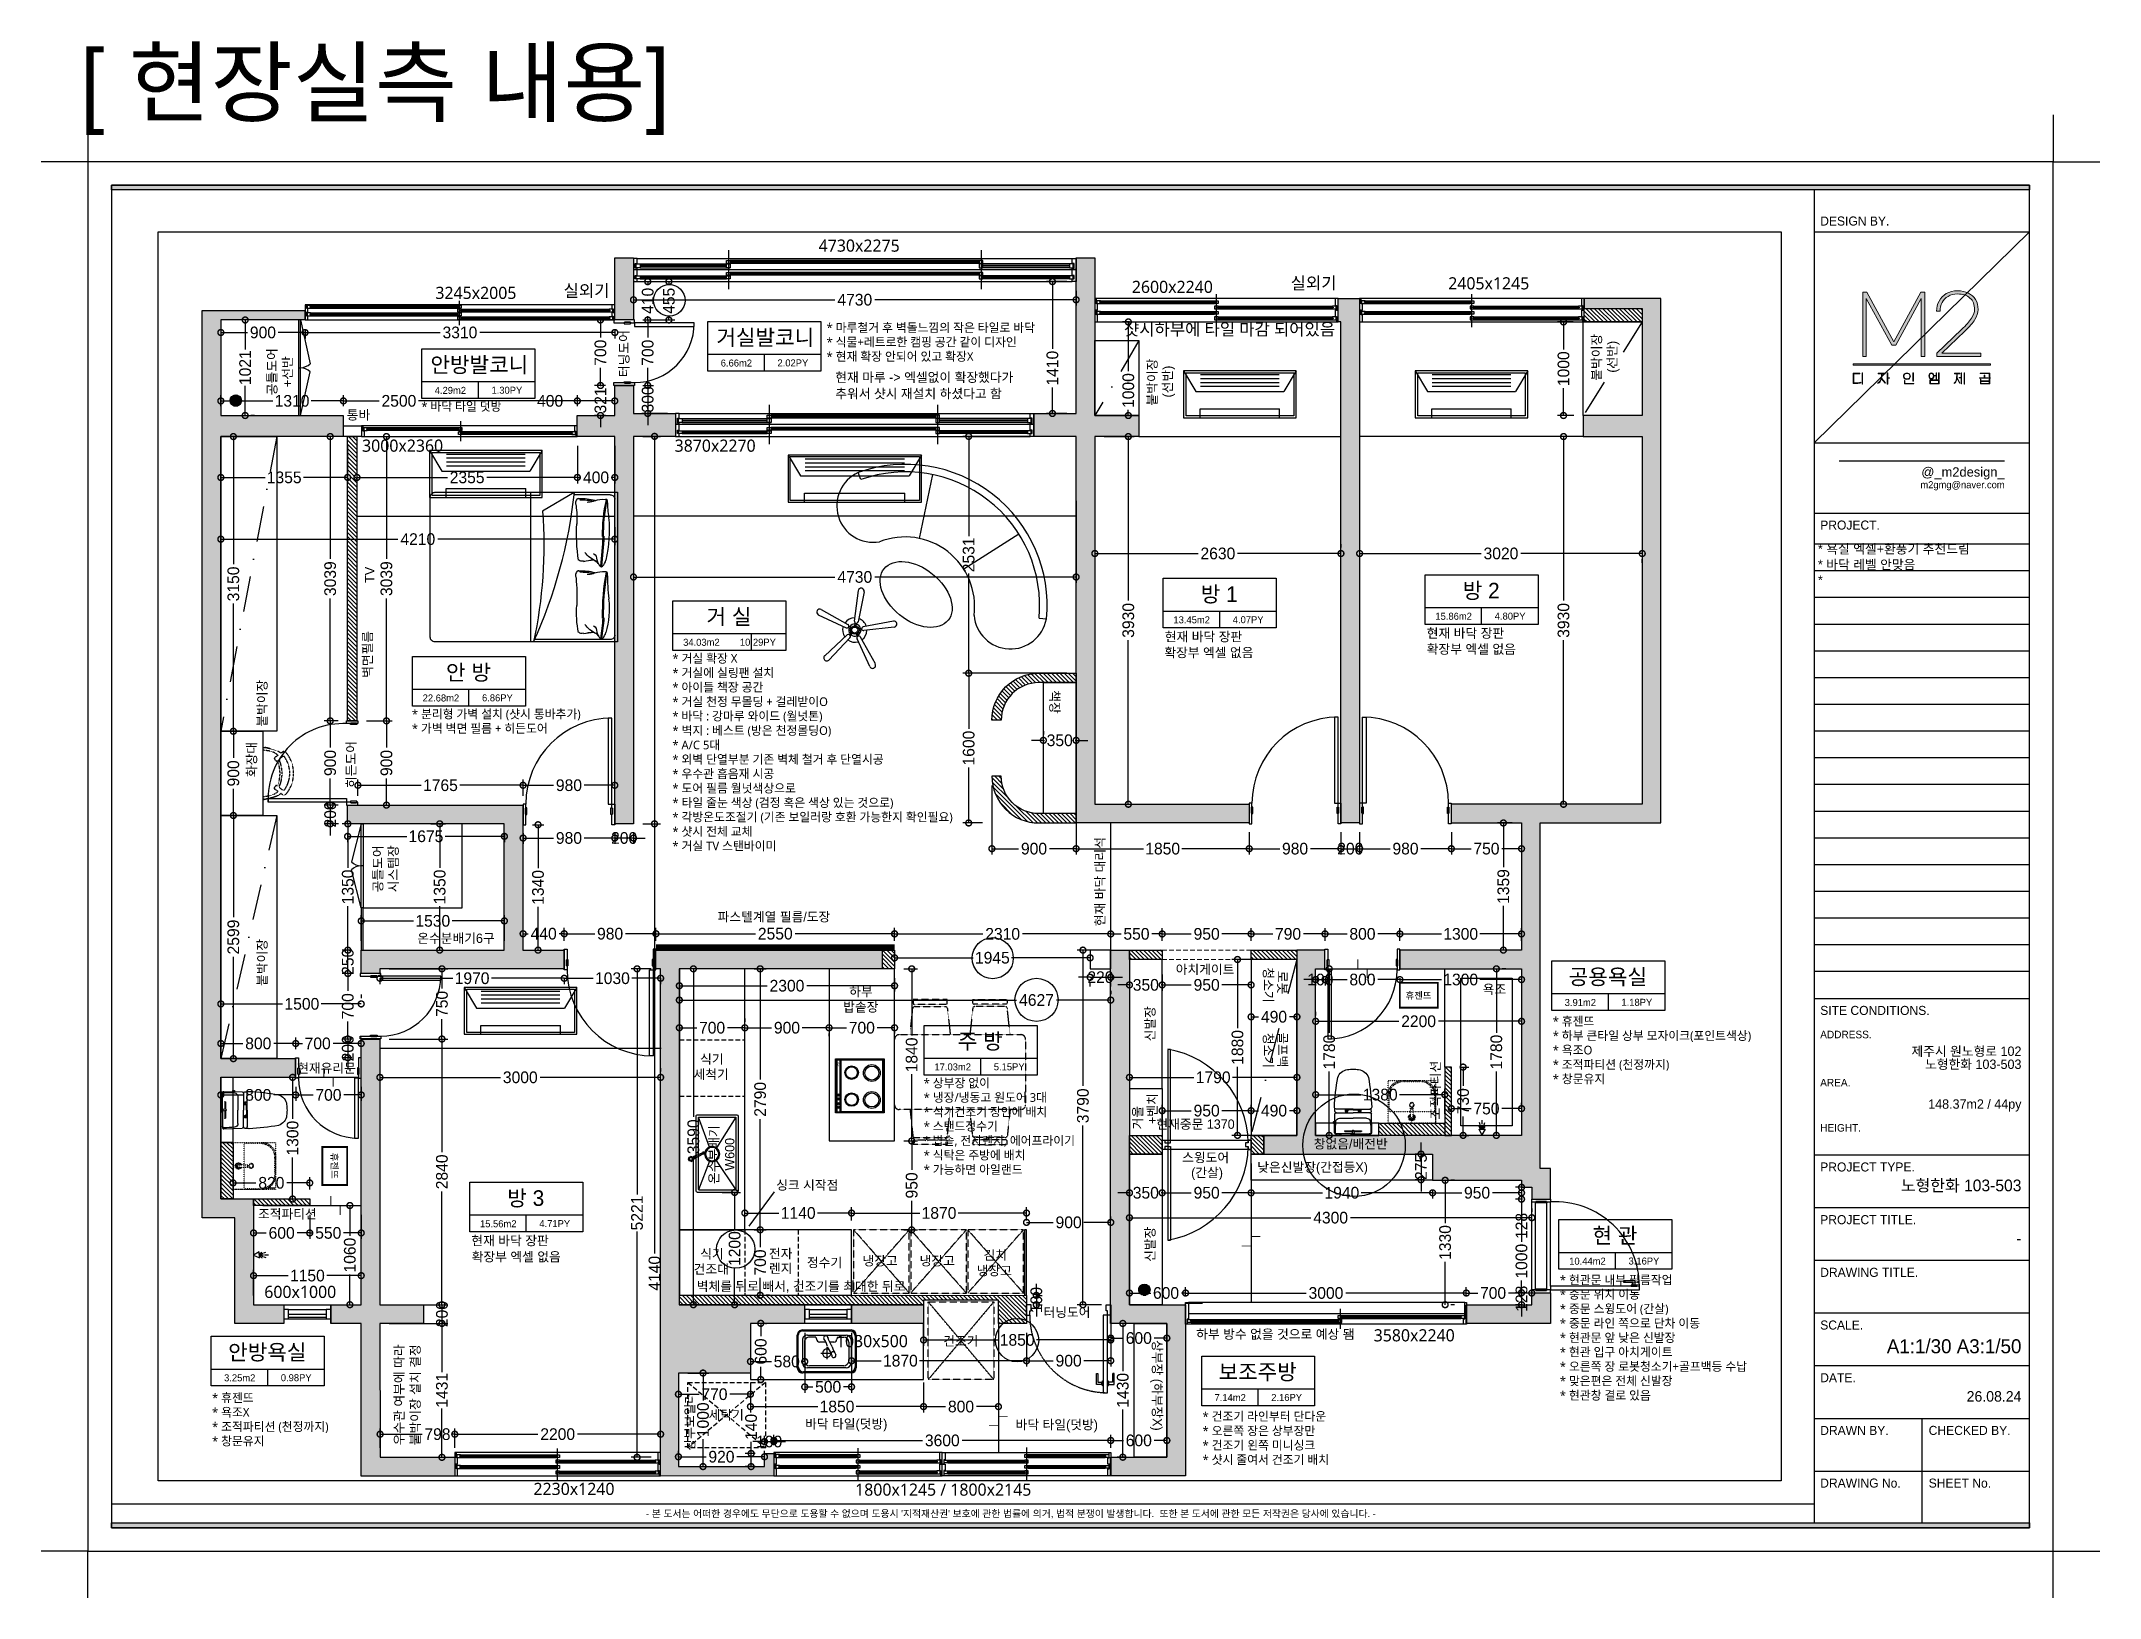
# Model space of a CAD drawing. Header units: millimetres. Extents: x 43335 to 261478, y -4312 to 41218.
# Drawn here: x 136853 to 158853, y 14395 to 31033 of the extents above; entities that cross this region are included whole.
import ezdxf
from ezdxf.enums import TextEntityAlignment as Align

# ---------------------------------------------------------------- set-up
doc = ezdxf.new("R2010")
doc.units = ezdxf.units.MM
for name, pattern in [('( Hidden )', [0.375, 0.25, -0.125]), ('CONT', [2, 1, 1]), ('DASHDOT', [25.4, 12.7, -6.35, 0, -6.35]), ('DASHED2', [0.375, 0.25, -0.125]), ('DH-HID2', [1.2, 0.8, -0.4]), ('DOT', [0.25, 0, -0.25]), ('HID', [2.3, 1.5, -0.8]), ('HID1', [0.375, 0.25, -0.125]), ('HIDDEN', [0.375, 0.25, -0.125])]:
    doc.linetypes.add(name, pattern=pattern)
for name, color, linetype in [('0-ELC TEXT', 7, 'Continuous'), ('03-TEXT', 3, 'Continuous'), ('06-FUR', 6, 'Continuous'), ('07-dim wal', 5, 'Continuous'), ('3.기호.계단선', 30, 'Continuous'), ('_U+B808_U+C774_U+C5B4 2', 7, 'Continuous'), ('BATH', 5, 'Continuous'), ('CO-BATH', 6, 'Continuous'), ('CO-FURB-DN', 9, 'Continuous'), ('DIM', 7, 'Continuous'), ('EHP장비', 1, 'Continuous'), ('FIN', 2, 'Continuous'), ('FORM(YOURNAME)-11', 1, 'Continuous'), ('FU-FURM', 251, 'DH-HID2'), ('HL', 6, 'HIDDEN'), ('P-门', 4, 'Continuous'), ('S-DIM', 7, 'Continuous'), ('TEX', 3, 'Continuous'), ('TOILET-1', 6, 'Continuous'), ('건축_벽체', 2, 'Continuous'), ('문자선', 3, 'Continuous'), ('벽1', 2, 'Continuous'), ('욕실마감선', 4, 'Continuous'), ('인테리어_가구_사입', 5, 'HID1'), ('인테리어_가구_제작', 6, 'Continuous'), ('인테리어_기타', 8, 'Continuous'), ('인테리어_치수_내부', 8, 'Continuous'), ('인테리어_키친', 6, 'Continuous'), ('인테리어_해치_벽체', 8, 'Continuous'), ('평면_가구', 6, 'Continuous')]:
    doc.layers.add(name, color=color, linetype=linetype)
for name, color, linetype, lineweight in [('001_벽_창호', 4, 'Continuous', 9), ('C-LIGHITING', 1, 'Continuous', 0), ('HACTH', 8, 'Continuous', 0)]:
    doc.layers.add(name, color=color, linetype=linetype, lineweight=lineweight)
doc.styles.add('DH-TEXT', font='HANDotum.ttf')
doc.styles.add('YOURNAME', font='HANDotum.ttf')
doc.styles.add('넥슨고딕', font='HANDotum.ttf')
doc.styles.add('돋움', font='malgun.ttf')
doc.styles.add('스타일1', font='HANDotum.ttf')
doc.styles.add('코레일둥고', font='HANDotum.ttf')
doc.dimstyles.new('50', dxfattribs={"dimscale": 50, "dimtxt": 2.5, "dimasz": 2.5, "dimexe": 1.25, "dimexo": 2, "dimtad": 0, "dimdec": 0, "dimtxsty": '스타일1', "dimblk": 'DOTSMALL', "dimcen": 2.5, "dimclrd": 1, "dimclre": 1, "dimclrt": 2, "dimadec": 0, "dimazin": 0, "dimtfac": 1, "dimtdec": 0, "dimtix": 1, "dimtmove": 0, "dimatfit": 3, "dimldrblk": 'DOTSMALL', "dimfxl": 1.25, "dimarcsym": 0})
pattern_1 = [(0, (0, 0), (0, 6.985), [5.08, -1.905]), (90, (0, 0), (-6.985, 4e-16), [5.08, -1.905])]

msp = doc.modelspace()

# ---------------------------------------------------------------- texts
at = {"layer": '0-ELC TEXT', "style": '코레일둥고'}
for s, height, rotation, p in [('공틀도어', 100, 90, (139369.2, 27249.3)), ('터닝도어', 100, 90, (143131.2, 27442.5)), ('붙박이장', 100, 90, (153525.3, 27403.8)), ('(선반)', 100, 90, (153690.4, 27489.8)), ('+선반', 100, 90, (139534.3, 27335.3)), ('붙박이장', 100, 90, (148775.5, 27138.8)), ('(선반)', 100, 90, (148940.5, 27224.8)), ('TV', 100, 90, (140414.9, 25244)), ('벽면필름', 100, 90, (140391.2, 24228.2)), ('붙박이장', 100, 90, (139263.5, 23705.9)), ('책장', 100, 270, (147635.2, 24096.2)), ('화장대', 100, 90, (139152.3, 23167)), ('히든도어', 100, 90, (140214.7, 23051.3)), ('공틀도어', 100, 90, (140500.6, 21936.2)), ('시스템장', 100, 90, (140665.6, 21936.4)), ('붙박이장', 100, 90, (139263.5, 20935.3)), ('청소기', 100, 270, (149917, 21134)), ('로봇', 100, 270, (150068.7, 21096.7)), ('신발장', 100, 90, (148753, 20343.6)), ('청소기', 100, 270, (149917, 20434)), ('골프백', 100, 270, (150068.7, 20440.9)), ('조적파티션', 100, 90, (151802.3, 19507.3)), ('거울', 100, 90, (148621.7, 19402.2)), ('+벤치', 100, 90, (148776.6, 19459.2)), ('휴젠뜨', 72, 270, (139951.2, 19152.9)), ('신발장', 100, 90, (148753, 17985.5)), ('우수관 여부에 따라', 100, 90, (140728.2, 16025.6)), ('붙박이장 설치 결정', 100, 90, (140899.7, 16025.6)), ('상부장 (하부장X)', 100, 270, (148730.9, 17150.2)), ('상부보일러', 100, 90, (143834.7, 15968.4))]:
    msp.add_text(s, height=height, rotation=rotation, dxfattribs=at).set_placement(p)
for s, height, p in [('통바', 100, (140118.1, 26988.3)), ('파스텔계열 필름/도장', 100, (144082.1, 21624.5)), ('아치게이트', 100, (148977.5, 21062.1)), ('하부', 100, (145488.3, 20824.8)), ('밥솥장', 100, (145423.6, 20660)), ('휴젠뜨', 72, (151433.4, 20796.7)), ('세척기', 100, (143824.9, 19940.5)), ('식기', 100, (143894.4, 20103.4)), ('스윙도어', 100, (149046.1, 19051.6)), ('(간살)', 100, (149142.3, 18890.1)), ('낮은신발장(간접등X)', 100, (149849.1, 18948.2)), ('조적파티션', 100, (139170.3, 18448.8)), ('현재 바닥 장판', 100, (141449.9, 18163.1)), ('확장부 엑셀 없음', 100, (141453.3, 17991.1)), ('식기', 100, (143895.4, 18021.5)), ('전자', 100, (144630.7, 18023.9)), ('정수기', 100, (145036.9, 17929.1)), ('냉장고', 100, (145630.7, 17947.5)), ('냉장고', 100, (146240.7, 17947.5)), ('김치', 100, (146923.1, 18008.5)), ('건조대', 100, (143825.8, 17858.6)), ('렌지', 100, (144630.7, 17866.3)), ('냉장고', 100, (146850.7, 17841.9)), ('터닝도어', 100, (147564.2, 17397.4)), ('건조기', 100, (146492.9, 17090.5)), ('세탁기', 100, (143985.7, 16301)), ('바닥 타일(덧방)', 100, (145016.5, 16204.3)), ('바닥 타일(덧방)', 100, (147266.9, 16195.9))]:
    msp.add_text(s, height=height, dxfattribs=at).set_placement(p)
msp.add_text('욕조', height=100, dxfattribs=at).set_placement((152257.9, 20949.8), align=Align.TOP_LEFT)
at = {"layer": '03-TEXT'}
for s, height, style, p in [('[ 현장실측 내용]', 699.05, '코레일둥고', (140419.7, 30242.6)), ('거실발코니', 166.67, '코레일둥고', (144591.6, 27783.7)), ('안방발코니', 166.67, '코레일둥고', (141535.3, 27491.6)), ('6.66m2', 75, '넥슨고딕', (144282.6, 27555.4)), ('2.02PY', 75, '넥슨고딕', (144886.1, 27556.8)), ('4.29m2', 75, '넥슨고딕', (141226.2, 27263.3)), ('1.30PY', 75, '넥슨고딕', (141829.7, 27264.7)), ('방 1', 166.67, '코레일둥고', (149442.2, 25039.1)), ('방 2', 166.67, '코레일둥고', (152241.7, 25077.1)), ('거 실', 166.67, '코레일둥고', (144202.9, 24798.8)), ('13.45m2', 75, '넥슨고딕', (149148.1, 24810.8)), ('4.07PY', 75, '넥슨고딕', (149751.6, 24812.2)), ('15.86m2', 75, '넥슨고딕', (151947.6, 24848.8)), ('4.80PY', 75, '넥슨고딕', (152551.1, 24850.2)), ('34.03m2', 75, '넥슨고딕', (143908.8, 24570.5)), ('10.29PY', 75, '넥슨고딕', (144512.3, 24571.8)), ('안 방', 166.67, '코레일둥고', (141419.2, 24203.9)), ('22.68m2', 75, '넥슨고딕', (141125.1, 23975.6)), ('6.86PY', 75, '넥슨고딕', (141728.6, 23976.9)), ('공용욕실', 166.67, '코레일둥고', (153595.7, 20949.6)), ('3.91m2', 75, '넥슨고딕', (153301.6, 20721.3)), ('1.18PY', 75, '넥슨고딕', (153905.1, 20722.7)), ('주 방', 166.67, '코레일둥고', (146888.3, 20260.3)), ('17.03m2', 75, '넥슨고딕', (146594.3, 20032)), ('5.15PY', 75, '넥슨고딕', (147197.8, 20033.4)), ('방 3', 166.67, '코레일둥고', (142031.6, 18584.2)), ('15.56m2', 75, '넥슨고딕', (141737.6, 18355.9)), ('4.71PY', 75, '넥슨고딕', (142341.1, 18357.3)), ('현 관', 166.67, '코레일둥고', (153671.6, 18184.4)), ('10.44m2', 75, '넥슨고딕', (153377.6, 17956.1)), ('3.16PY', 75, '넥슨고딕', (153981.1, 17957.5)), ('안방욕실', 166.67, '코레일둥고', (139269, 16937.4)), ('3.25m2', 75, '넥슨고딕', (138974.9, 16709.1)), ('0.98PY', 75, '넥슨고딕', (139578.5, 16710.5)), ('보조주방', 166.67, '코레일둥고', (149853.5, 16726.1)), ('7.14m2', 75, '넥슨고딕', (149559.4, 16497.8)), ('2.16PY', 75, '넥슨고딕', (150162.9, 16499.2))]:
    msp.add_text(s, height=height, dxfattribs=dict(at, style=style)).set_placement(p, align=Align.CENTER)
at = {"layer": 'EHP장비', "style": '코레일둥고'}
for s, p in [('현재 마루 -> 엑셀없이 확장했다가', (145339.3, 27390.6)), ('추워서 샷시 재설치 하셨다고 함', (145339.3, 27216.1)), ('현재 바닥 장판', (148860.4, 24618)), ('현재 바닥 장판', (151659.9, 24655.9)), ('확장부 엑셀 없음', (148855.6, 24448.6)), ('확장부 엑셀 없음', (151659.9, 24485.2)), ('온수분배기6구', (140871.8, 21394.5)), ('현재유리문', (139588.1, 20007.2)), ('현재중문 1370', (148770.7, 19408.1)), ('창없음/배전반', (150452.6, 19197.5)), ('싱크 시작점', (144707.2, 18757)), ('벽체를 뒤로 빼서, 건조기를 최대한 뒤로', (143858.8, 17675.5)), ('하부 방수 없을 것으로 예상 됌', (149196, 17163.6))]:
    msp.add_text(s, height=100, dxfattribs=at).set_placement(p)
for s, p in [('현재 바닥 대리석', (148218.3, 21573.3)), ('온수분배기', (144091.5, 18818.3)), ('W600', (144261.2, 18961.1))]:
    msp.add_text(s, height=100, rotation=90, dxfattribs=at).set_placement(p)
at = {"layer": 'EHP장비'}
for s, width, gutter_width, heights, insert, char_height, attachment_point, style in [('실외기', 1361.317, 276.6, [390.6], (142926.3, 28431), 130.2, 3, '돋움'), ('실외기', 1361.317, 276.6, [390.6], (150696.2, 28512.5), 130.2, 3, '돋움'), ('샷시하부에 타일 마감 되어있음', 5963.82, 276.6, [3497], (150680.3, 28019.3), 130.195, 3, '돋움'), ('3000x2360', 1361.317, 276.6, [390.6], (141148.3, 26775), 130.2, 3, '돋움'), ('3870x2270', 1361.317, 276.6, [390.6], (144488.3, 26775), 130.2, 3, '돋움'), ('* 욕실 엑셀+환풍기 추천드림\\P* 바닥 레벨 안맞음\\P* ', 2262.594, 137.5, [4379], (155840.4, 25656.4), 100, 1, '코레일둥고'), ('600x1000', 952.922, 193.6, [273.4], (140006.1, 17730), 130.2, 3, '돋움'), ('1030x500', 1361.317, 276.6, [390.6], (146115, 17204.3), 130.2, 3, '돋움')]:
    msp.add_mtext_dynamic_manual_height_columns(s, width=width, gutter_width=gutter_width, heights=heights, dxfattribs=dict(at, insert=insert, char_height=char_height, attachment_point=attachment_point, style=style))
at = {"layer": '문자선', "attachment_point": 1, "style": '돋움'}
for s, width, heights, insert, char_height in [('* 마루철거 후 벽돌느낌의 작은 타일로 바닥\\P* 식물+레트로한 캠핑 공간 같이 디자인^J* 현재 확장 안되어 있고 확장X', 2841.279, [828.4], (145246.1, 28017.3), 92.489), ('* 바닥 타일 덧방', 1664.413, [235.5], (140915.3, 27174.8), 92.49), ('* 거실 확장 X\\P* 거실에 실링팬 설치\\P* 아이들 책장 공간^J* 거실 천정 무몰딩 + 걸레받이O^J* 바닥 : 강마루 와이드 (월넛톤)\\P* 벽지 : 베스트 (방은 천정몰딩O)^J* A/C 5대\\P* 외벽 단열부분 기존 벽체 철거 후 단열시공\\P* 우수관 흡음재 시공\\P* 도어 필름 월넛색상으로\\P* 타일 줄눈 색상 (검정 혹은 색상 있는 것으로)\\P* 각방온도조절기 (기존 보일러랑 호환 가능한지 확인필요)\\P* 샷시 전체 교체\\P* 거실 TV 스탠바이미', 4879.216, [2890.9], (143598, 24481.9), 92.489), ('* 분리형 가벽 설치 (샷시 통바추가)^J* 가벽 벽면 필름 + 히든도어', 2262.594, [4379], (140814.3, 23887.1), 92.489), ('* 휴젠뜨\\P* 하부 큰타일 상부 모자이크(포인트색상)^J* 욕조O\\P* 조적파티션 (천정까지) \\P* 창문유지', 2711.25, [1603.8], (153006, 20603.8), 92.489), ('* 상부장 없이\\P* 냉장/냉동고 원도어 3대 ^J* 식기건조기 장안에 배치^J* 스탠드정수기\\P* 밥솥, 전자렌지, 에어프라이기\\P* 식탁은 주방에 배치\\P* 가능하면 아일랜드', 2262.594, [4379], (146283.4, 19943.5), 92.489), ('* 현관문 내부 필름작업\\P* 중문 위치 이동^J* 중문 스윙도어 (간살)\\P* 중문 라인 쪽으로 단차 이동\\P* 현관문 앞 낮은 신발장\\P* 현관 입구 아치게이트\\P* 오른쪽 장 로봇청소기+골프백등 수납\\P* 맞은편은 전체 신발장\\P* 현관창 결로 있음', 2262.594, [4379], (153081.9, 17838.6), 92.489), ('* 휴젠뜨\\P* 욕조X^J* 조적파티션 (천정까지) \\P* 창문유지', 1544.259, [782.1], (138678.5, 16578.8), 92.489), ('* 건조기 라인부터 단다운\\P* 오른쪽 장은 상부장만^J* 건조기 왼쪽 미니싱크\\P* 샷시 줄여서 건조기 배치', 2262.594, [4379], (149263.8, 16380.2), 92.489)]:
    msp.add_mtext_dynamic_manual_height_columns(s, width=width, gutter_width=137.5, heights=heights, dxfattribs=dict(at, insert=insert, char_height=char_height))
at = {"layer": '인테리어_기타', "color": 152, "true_color": 0x2776bb, "attachment_point": 3, "style": '돋움'}
for s, width, heights, insert, char_height in [('4730x2275', 1361.317, [390.6], (146027.7, 28913.2), 130.2), ('3245x2005', 1361.317, [390.6], (141931.7, 28408), 130.2), ('2600x2240', 1361.317, [390.6], (149374.4, 28471.9), 130.2), ('2405x1245', 1361.317, [390.6], (152755.5, 28510), 130.2), ('3580x2240', 1361.317, [390.6], (151959.2, 17266.2), 130.2), ('2230x1240', 1361.317, [390.6], (142979.7, 15624.6), 130.2), ('1800x1245 / 1800x2145', 4074.529, [1617.6], (147434.4, 15616.9), 130.195)]:
    msp.add_mtext_dynamic_manual_height_columns(s, width=width, gutter_width=276.6, heights=heights, dxfattribs=dict(at, insert=insert, char_height=char_height))

# ---------------------------------------------------------------- blocks, each defined once
blk = doc.blocks.new('block 34')
at = {"layer": '_U+B808_U+C774_U+C5B4 2'}
h = blk.add_hatch(color=35, dxfattribs=at)
h.dxf.hatch_style = 2
h.paths.add_polyline_path([(674.6, -105.53), (675.73, -105.53), (683.42, -119.69), (691.1, -105.53), (692.22, -105.53), (692.22, -123.82), (691.22, -123.82), (691.22, -107.31), (683.97, -120.67), (682.84, -120.67), (675.59, -107.31), (675.59, -123.82), (674.6, -123.82)])
h = blk.add_hatch(color=35, dxfattribs=at)
h.dxf.hatch_style = 2
edge = h.paths.add_edge_path()
edge.add_spline(control_points=[(704.68, -105.78), (705.57, -106.21), (706.25, -106.83), (706.73, -107.63), (707.21, -108.43), (707.45, -109.38), (707.45, -110.46), (707.45, -111.43), (707.14, -112.39), (706.53, -113.34), (705.92, -114.29), (704.98, -115.38), (703.7, -116.62), (703.7, -116.62), (697.12, -122.91), (697.12, -122.91), (697.12, -122.91), (708.26, -122.91), (708.26, -122.91), (708.26, -122.91), (708.26, -123.82), (708.26, -123.82), (708.26, -123.82), (695.66, -123.82), (695.66, -123.82), (695.66, -123.82), (695.66, -122.91), (695.66, -122.91), (695.66, -122.91), (702.73, -116.15), (702.73, -116.15), (703.99, -114.93), (704.93, -113.86), (705.54, -112.95), (706.15, -112.03), (706.45, -111.2), (706.45, -110.46), (706.45, -109.07), (706.01, -107.98), (705.12, -107.2), (704.23, -106.42), (703.05, -106.03), (701.57, -106.03), (700.53, -106.03), (699.64, -106.26), (698.89, -106.71), (698.15, -107.15), (697.57, -107.75), (697.18, -108.5), (696.79, -109.25), (696.59, -110.06), (696.59, -110.94), (696.59, -110.94), (695.59, -110.94), (695.59, -110.94), (695.59, -109.89), (695.83, -108.93), (696.3, -108.05), (696.77, -107.17), (697.46, -106.46), (698.36, -105.93), (699.26, -105.4), (700.33, -105.13), (701.57, -105.13), (702.76, -105.13), (703.79, -105.35), (704.68, -105.78)], knot_values=[0, 0, 0, 0, 1, 1, 1, 2, 2, 2, 3, 3, 3, 4, 4, 4, 5, 5, 5, 6, 6, 6, 7, 7, 7, 8, 8, 8, 9, 9, 9, 10, 10, 10, 11, 11, 11, 12, 12, 12, 13, 13, 13, 14, 14, 14, 15, 15, 15, 16, 16, 16, 17, 17, 17, 18, 18, 18, 19, 19, 19, 20, 20, 20, 21, 21, 21, 22, 22, 22, 22], degree=3, periodic=0)
at = {"layer": '_U+B808_U+C774_U+C5B4 2', "lineweight": 0}
blk.add_lwpolyline([(674.6, -105.53), (675.73, -105.53), (683.42, -119.69), (691.1, -105.53), (692.22, -105.53), (692.22, -123.82), (691.22, -123.82), (691.22, -107.31), (683.97, -120.67), (682.84, -120.67), (675.59, -107.31), (675.59, -123.82), (674.6, -123.82), (674.6, -105.53)], dxfattribs=at)
blk.add_open_spline([(704.68, -105.78), (705.57, -106.21), (706.25, -106.83), (706.73, -107.63), (707.21, -108.43), (707.45, -109.38), (707.45, -110.46), (707.45, -111.43), (707.14, -112.39), (706.53, -113.34), (705.92, -114.29), (704.98, -115.38), (703.7, -116.62), (703.7, -116.62), (697.12, -122.91), (697.12, -122.91), (697.12, -122.91), (708.26, -122.91), (708.26, -122.91), (708.26, -122.91), (708.26, -123.82), (708.26, -123.82), (708.26, -123.82), (695.66, -123.82), (695.66, -123.82), (695.66, -123.82), (695.66, -122.91), (695.66, -122.91), (695.66, -122.91), (702.73, -116.15), (702.73, -116.15), (703.99, -114.93), (704.93, -113.86), (705.54, -112.95), (706.15, -112.03), (706.45, -111.2), (706.45, -110.46), (706.45, -109.07), (706.01, -107.98), (705.12, -107.2), (704.23, -106.42), (703.05, -106.03), (701.57, -106.03), (700.53, -106.03), (699.64, -106.26), (698.89, -106.71), (698.15, -107.15), (697.57, -107.75), (697.18, -108.5), (696.79, -109.25), (696.59, -110.06), (696.59, -110.94), (696.59, -110.94), (695.59, -110.94), (695.59, -110.94), (695.59, -109.89), (695.83, -108.93), (696.3, -108.05), (696.77, -107.17), (697.46, -106.46), (698.36, -105.93), (699.26, -105.4), (700.33, -105.13), (701.57, -105.13), (702.76, -105.13), (703.79, -105.35), (704.68, -105.78)], degree=3, knots=[0, 0, 0, 0, 1, 1, 1, 2, 2, 2, 3, 3, 3, 4, 4, 4, 5, 5, 5, 6, 6, 6, 7, 7, 7, 8, 8, 8, 9, 9, 9, 10, 10, 10, 11, 11, 11, 12, 12, 12, 13, 13, 13, 14, 14, 14, 15, 15, 15, 16, 16, 16, 17, 17, 17, 18, 18, 18, 19, 19, 19, 20, 20, 20, 21, 21, 21, 22, 22, 22, 22], dxfattribs=at)
blk = doc.blocks.new('block 35')
at = {"layer": '_U+B808_U+C774_U+C5B4 2'}
h = blk.add_hatch(color=35, dxfattribs=at)
h.dxf.hatch_style = 2
edge = h.paths.add_edge_path()
edge.add_spline(control_points=[(673.72, -128.8), (673.72, -128.8), (672, -128.8), (672, -128.8), (672, -128.8), (672, -131.36), (672, -131.36), (672, -131.36), (673.14, -131.36), (673.14, -131.36), (673.29, -131.36), (673.44, -131.34), (673.6, -131.31), (673.75, -131.28), (673.88, -131.24), (673.98, -131.2), (673.98, -131.2), (673.98, -131.35), (673.98, -131.35), (673.88, -131.4), (673.75, -131.44), (673.6, -131.47), (673.45, -131.49), (673.3, -131.51), (673.14, -131.51), (673.14, -131.51), (671.83, -131.51), (671.83, -131.51), (671.83, -131.51), (671.83, -128.65), (671.83, -128.65), (671.83, -128.65), (673.72, -128.65), (673.72, -128.65), (673.72, -128.65), (673.72, -128.8), (673.72, -128.8)], knot_values=[0, 0, 0, 0, 1, 1, 1, 2, 2, 2, 3, 3, 3, 4, 4, 4, 5, 5, 5, 6, 6, 6, 7, 7, 7, 8, 8, 8, 9, 9, 9, 10, 10, 10, 11, 11, 11, 12, 12, 12, 12], degree=3, periodic=0)
h.paths.add_polyline_path([(674.54, -131.73), (674.38, -131.74), (674.38, -128.5), (674.54, -128.5)])
h = blk.add_hatch(color=35, dxfattribs=at)
h.dxf.hatch_style = 2
edge = h.paths.add_edge_path()
edge.add_spline(control_points=[(679.96, -130.01), (679.96, -130.01), (681.09, -131.37), (681.09, -131.37), (681.09, -131.37), (680.96, -131.47), (680.96, -131.47), (680.96, -131.47), (679.92, -130.19), (679.92, -130.19), (679.82, -130.57), (679.69, -130.87), (679.52, -131.09), (679.35, -131.32), (679.14, -131.46), (678.9, -131.51), (678.9, -131.51), (678.9, -131.36), (678.9, -131.36), (679.11, -131.3), (679.3, -131.16), (679.45, -130.93), (679.6, -130.7), (679.71, -130.39), (679.79, -130.03), (679.86, -129.66), (679.91, -129.25), (679.91, -128.8), (679.91, -128.8), (678.97, -128.8), (678.97, -128.8), (678.97, -128.8), (678.97, -128.65), (678.97, -128.65), (678.97, -128.65), (681, -128.65), (681, -128.65), (681, -128.65), (681, -128.8), (681, -128.8), (681, -128.8), (680.07, -128.8), (680.07, -128.8), (680.06, -129.26), (680.03, -129.66), (679.96, -130.01)], knot_values=[0, 0, 0, 0, 1, 1, 1, 2, 2, 2, 3, 3, 3, 4, 4, 4, 5, 5, 5, 6, 6, 6, 7, 7, 7, 8, 8, 8, 9, 9, 9, 10, 10, 10, 11, 11, 11, 12, 12, 12, 13, 13, 13, 14, 14, 14, 15, 15, 15, 15], degree=3, periodic=0)
h.paths.add_polyline_path([(682.21, -130.06), (681.69, -130.06), (681.69, -131.73), (681.54, -131.73), (681.54, -128.5), (681.69, -128.5), (681.69, -129.92), (682.21, -129.92)])
h = blk.add_hatch(color=35, dxfattribs=at)
h.dxf.hatch_style = 2
edge = h.paths.add_edge_path()
edge.add_spline(control_points=[(687.69, -128.68), (687.84, -128.76), (687.95, -128.87), (688.03, -129.01), (688.11, -129.15), (688.15, -129.3), (688.15, -129.47), (688.15, -129.64), (688.11, -129.8), (688.03, -129.94), (687.95, -130.08), (687.84, -130.19), (687.69, -130.27), (687.54, -130.35), (687.36, -130.39), (687.15, -130.39), (686.95, -130.39), (686.77, -130.35), (686.62, -130.27), (686.47, -130.19), (686.36, -130.08), (686.28, -129.94), (686.2, -129.8), (686.16, -129.64), (686.16, -129.47), (686.16, -129.3), (686.2, -129.15), (686.28, -129.01), (686.36, -128.87), (686.47, -128.76), (686.62, -128.68), (686.77, -128.6), (686.95, -128.56), (687.15, -128.56), (687.36, -128.56), (687.54, -128.6), (687.69, -128.68)], knot_values=[0, 0, 0, 0, 1, 1, 1, 2, 2, 2, 3, 3, 3, 4, 4, 4, 5, 5, 5, 6, 6, 6, 7, 7, 7, 8, 8, 8, 9, 9, 9, 10, 10, 10, 11, 11, 11, 12, 12, 12, 12], degree=3, periodic=0)
edge = h.paths.add_edge_path()
edge.add_spline(control_points=[(686.72, -128.79), (686.59, -128.86), (686.49, -128.95), (686.43, -129.07), (686.36, -129.18), (686.32, -129.32), (686.32, -129.47), (686.32, -129.63), (686.36, -129.76), (686.43, -129.88), (686.49, -130), (686.59, -130.09), (686.72, -130.15), (686.84, -130.22), (686.99, -130.25), (687.15, -130.25), (687.32, -130.25), (687.46, -130.22), (687.59, -130.15), (687.72, -130.09), (687.81, -130), (687.88, -129.88), (687.95, -129.76), (687.98, -129.63), (687.98, -129.47), (687.98, -129.32), (687.95, -129.18), (687.88, -129.07), (687.81, -128.95), (687.72, -128.86), (687.59, -128.79), (687.46, -128.73), (687.32, -128.7), (687.15, -128.7), (686.99, -128.7), (686.84, -128.73), (686.72, -128.79)], knot_values=[0, 0, 0, 0, 1, 1, 1, 2, 2, 2, 3, 3, 3, 4, 4, 4, 5, 5, 5, 6, 6, 6, 7, 7, 7, 8, 8, 8, 9, 9, 9, 10, 10, 10, 11, 11, 11, 12, 12, 12, 12], degree=3, periodic=0)
h.paths.add_polyline_path([(686.6, -131.51), (689.15, -131.51), (689.15, -131.66), (686.44, -131.66), (686.44, -130.66), (686.6, -130.66)])
h.paths.add_polyline_path([(689.03, -130.91), (688.87, -130.91), (688.87, -128.5), (689.03, -128.5)])
h = blk.add_hatch(color=35, dxfattribs=at)
h.dxf.hatch_style = 2
edge = h.paths.add_edge_path()
edge.add_spline(control_points=[(694.67, -130), (694.55, -130.16), (694.37, -130.23), (694.14, -130.23), (693.91, -130.23), (693.73, -130.16), (693.61, -130), (693.48, -129.84), (693.42, -129.64), (693.42, -129.39), (693.42, -129.14), (693.48, -128.94), (693.61, -128.78), (693.73, -128.62), (693.91, -128.54), (694.14, -128.54), (694.35, -128.54), (694.51, -128.61), (694.63, -128.74), (694.75, -128.87), (694.83, -129.04), (694.85, -129.25), (694.85, -129.25), (695.45, -129.25), (695.45, -129.25), (695.45, -129.25), (695.45, -128.52), (695.45, -128.52), (695.45, -128.52), (695.61, -128.52), (695.61, -128.52), (695.61, -128.52), (695.61, -130.29), (695.61, -130.29), (695.61, -130.29), (695.45, -130.29), (695.45, -130.29), (695.45, -130.29), (695.45, -129.4), (695.45, -129.4), (695.45, -129.4), (694.86, -129.4), (694.86, -129.4), (694.85, -129.64), (694.79, -129.85), (694.67, -130)], knot_values=[0, 0, 0, 0, 1, 1, 1, 2, 2, 2, 3, 3, 3, 4, 4, 4, 5, 5, 5, 6, 6, 6, 7, 7, 7, 8, 8, 8, 9, 9, 9, 10, 10, 10, 11, 11, 11, 12, 12, 12, 13, 13, 13, 14, 14, 14, 15, 15, 15, 15], degree=3, periodic=0)
edge = h.paths.add_edge_path()
edge.add_spline(control_points=[(693.73, -129.9), (693.83, -130.03), (693.97, -130.09), (694.14, -130.09), (694.31, -130.09), (694.45, -130.03), (694.55, -129.9), (694.65, -129.78), (694.7, -129.61), (694.7, -129.39), (694.7, -129.17), (694.65, -129), (694.55, -128.87), (694.45, -128.75), (694.31, -128.69), (694.14, -128.69), (693.97, -128.69), (693.83, -128.75), (693.73, -128.87), (693.63, -129), (693.58, -129.17), (693.58, -129.39), (693.58, -129.61), (693.63, -129.78), (693.73, -129.9)], knot_values=[0, 0, 0, 0, 1, 1, 1, 2, 2, 2, 3, 3, 3, 4, 4, 4, 5, 5, 5, 6, 6, 6, 7, 7, 7, 8, 8, 8, 8], degree=3, periodic=0)
h.paths.add_polyline_path([(693.69, -130.55), (696.36, -130.55), (696.36, -131.66), (693.69, -131.66)])
h.paths.add_polyline_path([(693.85, -131.51), (696.2, -131.51), (696.2, -130.7), (693.85, -130.7)])
h.paths.add_polyline_path([(696.36, -128.5), (696.36, -130.32), (696.2, -130.32), (696.2, -128.5)])
h = blk.add_hatch(color=35, dxfattribs=at)
h.dxf.hatch_style = 2
edge = h.paths.add_edge_path()
edge.add_spline(control_points=[(701.46, -129.93), (701.46, -129.93), (702.28, -131.39), (702.28, -131.39), (702.28, -131.39), (702.15, -131.47), (702.15, -131.47), (702.15, -131.47), (701.43, -130.17), (701.43, -130.17), (701.3, -130.94), (701.03, -131.39), (700.63, -131.51), (700.63, -131.51), (700.63, -131.35), (700.63, -131.35), (700.88, -131.26), (701.06, -130.99), (701.18, -130.55), (701.3, -130.1), (701.37, -129.52), (701.37, -128.8), (701.37, -128.8), (700.67, -128.8), (700.67, -128.8), (700.67, -128.8), (700.67, -128.65), (700.67, -128.65), (700.67, -128.65), (702.19, -128.65), (702.19, -128.65), (702.19, -128.65), (702.19, -128.8), (702.19, -128.8), (702.19, -128.8), (701.53, -128.8), (701.53, -128.8), (701.52, -129.25), (701.5, -129.63), (701.46, -129.93)], knot_values=[0, 0, 0, 0, 1, 1, 1, 2, 2, 2, 3, 3, 3, 4, 4, 4, 5, 5, 5, 6, 6, 6, 7, 7, 7, 8, 8, 8, 9, 9, 9, 10, 10, 10, 11, 11, 11, 12, 12, 12, 13, 13, 13, 13], degree=3, periodic=0)
h.paths.add_polyline_path([(702.59, -128.52), (702.75, -128.52), (702.75, -131.68), (702.59, -131.68), (702.59, -129.95), (702, -129.95), (702, -129.8), (702.59, -129.8)])
h.paths.add_polyline_path([(703.61, -128.5), (703.61, -131.73), (703.45, -131.73), (703.45, -128.5)])
h = blk.add_hatch(color=35, dxfattribs=at)
h.dxf.hatch_style = 2
h.paths.add_polyline_path([(711.02, -129.93), (711.02, -130.07), (707.82, -130.07), (707.82, -129.93), (709.16, -129.93), (709.16, -129.2), (709.32, -129.2), (709.32, -129.93)])
h.paths.add_polyline_path([(710.61, -128.72), (708.07, -128.72), (708.07, -128.57), (710.77, -128.57), (710.77, -129.64), (710.61, -129.64)])
h.paths.add_polyline_path([(710.61, -130.36), (710.77, -130.36), (710.77, -131.66), (708.08, -131.66), (708.08, -130.36), (708.24, -130.36), (708.24, -130.83), (710.61, -130.83)])
h.paths.add_polyline_path([(710.61, -131.52), (710.61, -130.97), (708.24, -130.97), (708.24, -131.52)])
at = {"layer": '_U+B808_U+C774_U+C5B4 2', "lineweight": 0}
for points in [[(674.54, -131.73), (674.38, -131.74), (674.38, -128.5), (674.54, -128.5), (674.54, -131.73)], [(682.21, -130.06), (681.69, -130.06), (681.69, -131.73), (681.54, -131.73), (681.54, -128.5), (681.69, -128.5), (681.69, -129.92), (682.21, -129.92), (682.21, -130.06)], [(689.03, -130.91), (688.87, -130.91), (688.87, -128.5), (689.03, -128.5), (689.03, -130.91)], [(696.36, -128.5), (696.36, -130.32), (696.2, -130.32), (696.2, -128.5), (696.36, -128.5)], [(702.59, -128.52), (702.75, -128.52), (702.75, -131.68), (702.59, -131.68), (702.59, -129.95), (702, -129.95), (702, -129.8), (702.59, -129.8), (702.59, -128.52)], [(703.61, -128.5), (703.61, -131.73), (703.45, -131.73), (703.45, -128.5), (703.61, -128.5)], [(710.61, -128.72), (708.07, -128.72), (708.07, -128.57), (710.77, -128.57), (710.77, -129.64), (710.61, -129.64), (710.61, -128.72)], [(686.6, -131.51), (689.15, -131.51), (689.15, -131.66), (686.44, -131.66), (686.44, -130.66), (686.6, -130.66), (686.6, -131.51)], [(693.69, -130.55), (696.36, -130.55), (696.36, -131.66), (693.69, -131.66), (693.69, -130.55)], [(693.85, -131.51), (696.2, -131.51), (696.2, -130.7), (693.85, -130.7), (693.85, -131.51)], [(711.02, -129.93), (711.02, -130.07), (707.82, -130.07), (707.82, -129.93), (709.16, -129.93), (709.16, -129.2), (709.32, -129.2), (709.32, -129.93), (711.02, -129.93)], [(710.61, -130.36), (710.77, -130.36), (710.77, -131.66), (708.08, -131.66), (708.08, -130.36), (708.24, -130.36), (708.24, -130.83), (710.61, -130.83), (710.61, -130.36)], [(710.61, -131.52), (710.61, -130.97), (708.24, -130.97), (708.24, -131.52), (710.61, -131.52)]]:
    blk.add_lwpolyline(points, dxfattribs=at)
for points, knots in [([(673.72, -128.8), (673.72, -128.8), (672, -128.8), (672, -128.8), (672, -128.8), (672, -131.36), (672, -131.36), (672, -131.36), (673.14, -131.36), (673.14, -131.36), (673.29, -131.36), (673.44, -131.34), (673.6, -131.31), (673.75, -131.28), (673.88, -131.24), (673.98, -131.2), (673.98, -131.2), (673.98, -131.35), (673.98, -131.35), (673.88, -131.4), (673.75, -131.44), (673.6, -131.47), (673.45, -131.49), (673.3, -131.51), (673.14, -131.51), (673.14, -131.51), (671.83, -131.51), (671.83, -131.51), (671.83, -131.51), (671.83, -128.65), (671.83, -128.65), (671.83, -128.65), (673.72, -128.65), (673.72, -128.65), (673.72, -128.65), (673.72, -128.8), (673.72, -128.8)], [0, 0, 0, 0, 1, 1, 1, 2, 2, 2, 3, 3, 3, 4, 4, 4, 5, 5, 5, 6, 6, 6, 7, 7, 7, 8, 8, 8, 9, 9, 9, 10, 10, 10, 11, 11, 11, 12, 12, 12, 12]), ([(679.96, -130.01), (679.96, -130.01), (681.09, -131.37), (681.09, -131.37), (681.09, -131.37), (680.96, -131.47), (680.96, -131.47), (680.96, -131.47), (679.92, -130.19), (679.92, -130.19), (679.82, -130.57), (679.69, -130.87), (679.52, -131.09), (679.35, -131.32), (679.14, -131.46), (678.9, -131.51), (678.9, -131.51), (678.9, -131.36), (678.9, -131.36), (679.11, -131.3), (679.3, -131.16), (679.45, -130.93), (679.6, -130.7), (679.71, -130.39), (679.79, -130.03), (679.86, -129.66), (679.91, -129.25), (679.91, -128.8), (679.91, -128.8), (678.97, -128.8), (678.97, -128.8), (678.97, -128.8), (678.97, -128.65), (678.97, -128.65), (678.97, -128.65), (681, -128.65), (681, -128.65), (681, -128.65), (681, -128.8), (681, -128.8), (681, -128.8), (680.07, -128.8), (680.07, -128.8), (680.06, -129.26), (680.03, -129.66), (679.96, -130.01)], [0, 0, 0, 0, 1, 1, 1, 2, 2, 2, 3, 3, 3, 4, 4, 4, 5, 5, 5, 6, 6, 6, 7, 7, 7, 8, 8, 8, 9, 9, 9, 10, 10, 10, 11, 11, 11, 12, 12, 12, 13, 13, 13, 14, 14, 14, 15, 15, 15, 15]), ([(687.69, -128.68), (687.84, -128.76), (687.95, -128.87), (688.03, -129.01), (688.11, -129.15), (688.15, -129.3), (688.15, -129.47), (688.15, -129.64), (688.11, -129.8), (688.03, -129.94), (687.95, -130.08), (687.84, -130.19), (687.69, -130.27), (687.54, -130.35), (687.36, -130.39), (687.15, -130.39), (686.95, -130.39), (686.77, -130.35), (686.62, -130.27), (686.47, -130.19), (686.36, -130.08), (686.28, -129.94), (686.2, -129.8), (686.16, -129.64), (686.16, -129.47), (686.16, -129.3), (686.2, -129.15), (686.28, -129.01), (686.36, -128.87), (686.47, -128.76), (686.62, -128.68), (686.77, -128.6), (686.95, -128.56), (687.15, -128.56), (687.36, -128.56), (687.54, -128.6), (687.69, -128.68)], [0, 0, 0, 0, 1, 1, 1, 2, 2, 2, 3, 3, 3, 4, 4, 4, 5, 5, 5, 6, 6, 6, 7, 7, 7, 8, 8, 8, 9, 9, 9, 10, 10, 10, 11, 11, 11, 12, 12, 12, 12]), ([(686.72, -128.79), (686.59, -128.86), (686.49, -128.95), (686.43, -129.07), (686.36, -129.18), (686.32, -129.32), (686.32, -129.47), (686.32, -129.63), (686.36, -129.76), (686.43, -129.88), (686.49, -130), (686.59, -130.09), (686.72, -130.15), (686.84, -130.22), (686.99, -130.25), (687.15, -130.25), (687.32, -130.25), (687.46, -130.22), (687.59, -130.15), (687.72, -130.09), (687.81, -130), (687.88, -129.88), (687.95, -129.76), (687.98, -129.63), (687.98, -129.47), (687.98, -129.32), (687.95, -129.18), (687.88, -129.07), (687.81, -128.95), (687.72, -128.86), (687.59, -128.79), (687.46, -128.73), (687.32, -128.7), (687.15, -128.7), (686.99, -128.7), (686.84, -128.73), (686.72, -128.79)], [0, 0, 0, 0, 1, 1, 1, 2, 2, 2, 3, 3, 3, 4, 4, 4, 5, 5, 5, 6, 6, 6, 7, 7, 7, 8, 8, 8, 9, 9, 9, 10, 10, 10, 11, 11, 11, 12, 12, 12, 12]), ([(694.67, -130), (694.55, -130.16), (694.37, -130.23), (694.14, -130.23), (693.91, -130.23), (693.73, -130.16), (693.61, -130), (693.48, -129.84), (693.42, -129.64), (693.42, -129.39), (693.42, -129.14), (693.48, -128.94), (693.61, -128.78), (693.73, -128.62), (693.91, -128.54), (694.14, -128.54), (694.35, -128.54), (694.51, -128.61), (694.63, -128.74), (694.75, -128.87), (694.83, -129.04), (694.85, -129.25), (694.85, -129.25), (695.45, -129.25), (695.45, -129.25), (695.45, -129.25), (695.45, -128.52), (695.45, -128.52), (695.45, -128.52), (695.61, -128.52), (695.61, -128.52), (695.61, -128.52), (695.61, -130.29), (695.61, -130.29), (695.61, -130.29), (695.45, -130.29), (695.45, -130.29), (695.45, -130.29), (695.45, -129.4), (695.45, -129.4), (695.45, -129.4), (694.86, -129.4), (694.86, -129.4), (694.85, -129.64), (694.79, -129.85), (694.67, -130)], [0, 0, 0, 0, 1, 1, 1, 2, 2, 2, 3, 3, 3, 4, 4, 4, 5, 5, 5, 6, 6, 6, 7, 7, 7, 8, 8, 8, 9, 9, 9, 10, 10, 10, 11, 11, 11, 12, 12, 12, 13, 13, 13, 14, 14, 14, 15, 15, 15, 15]), ([(693.73, -129.9), (693.83, -130.03), (693.97, -130.09), (694.14, -130.09), (694.31, -130.09), (694.45, -130.03), (694.55, -129.9), (694.65, -129.78), (694.7, -129.61), (694.7, -129.39), (694.7, -129.17), (694.65, -129), (694.55, -128.87), (694.45, -128.75), (694.31, -128.69), (694.14, -128.69), (693.97, -128.69), (693.83, -128.75), (693.73, -128.87), (693.63, -129), (693.58, -129.17), (693.58, -129.39), (693.58, -129.61), (693.63, -129.78), (693.73, -129.9)], [0, 0, 0, 0, 1, 1, 1, 2, 2, 2, 3, 3, 3, 4, 4, 4, 5, 5, 5, 6, 6, 6, 7, 7, 7, 8, 8, 8, 8]), ([(701.46, -129.93), (701.46, -129.93), (702.28, -131.39), (702.28, -131.39), (702.28, -131.39), (702.15, -131.47), (702.15, -131.47), (702.15, -131.47), (701.43, -130.17), (701.43, -130.17), (701.3, -130.94), (701.03, -131.39), (700.63, -131.51), (700.63, -131.51), (700.63, -131.35), (700.63, -131.35), (700.88, -131.26), (701.06, -130.99), (701.18, -130.55), (701.3, -130.1), (701.37, -129.52), (701.37, -128.8), (701.37, -128.8), (700.67, -128.8), (700.67, -128.8), (700.67, -128.8), (700.67, -128.65), (700.67, -128.65), (700.67, -128.65), (702.19, -128.65), (702.19, -128.65), (702.19, -128.65), (702.19, -128.8), (702.19, -128.8), (702.19, -128.8), (701.53, -128.8), (701.53, -128.8), (701.52, -129.25), (701.5, -129.63), (701.46, -129.93)], [0, 0, 0, 0, 1, 1, 1, 2, 2, 2, 3, 3, 3, 4, 4, 4, 5, 5, 5, 6, 6, 6, 7, 7, 7, 8, 8, 8, 9, 9, 9, 10, 10, 10, 11, 11, 11, 12, 12, 12, 13, 13, 13, 13])]:
    blk.add_open_spline(points, degree=3, knots=knots, dxfattribs=at)
blk = doc.blocks.new('block 33')
at = {"layer": '_U+B808_U+C774_U+C5B4 2'}
for name in ['block 34', 'block 35']:
    blk.add_blockref(name, (0, 0), dxfattribs=at)
blk = doc.blocks.new('block 32')
at = {"layer": '_U+B808_U+C774_U+C5B4 2'}
h = blk.add_hatch(color=35, dxfattribs=at)
h.dxf.hatch_style = 2
h.paths.add_polyline_path([(711.02, -126.32), (671.83, -126.32), (671.83, -125.91), (711.02, -125.91)])
at = {"layer": '_U+B808_U+C774_U+C5B4 2', "lineweight": 0}
blk.add_lwpolyline([(711.02, -126.32), (671.83, -126.32), (671.83, -125.91), (711.02, -125.91), (711.02, -126.32)], dxfattribs=at)
at = {"layer": '_U+B808_U+C774_U+C5B4 2'}
blk.add_blockref('block 33', (0, 0), dxfattribs=at)
blk = doc.blocks.new('FORM-ELEVATION')
at = {"layer": 'FORM(YOURNAME)-11'}
h = blk.add_hatch(color=256, dxfattribs=at)
h.dxf.hatch_style = 1
h.paths.add_polyline_path([(-10309, 35708), (71691, 35708), (71691, 35508), (-10309, 35508)])
h.paths.add_polyline_path([(-10309, -21492), (71691, -21492), (71691, -21692), (-10309, -21692)])
at = {"layer": 'Defpoints', "color": 158}
for p, q in [((62481, 35508), (62481, -21492)), ((62481, 33708), (71691, 33708)), ((62481, 24686), (71691, 33708)), ((62481, 24686), (71691, 24686)), ((71691, 20353), (62481, 20353)), ((71691, 19211), (62481, 19211)), ((71691, 18069), (62481, 18069)), ((71691, 16927), (62481, 16927)), ((71691, 15784), (62481, 15784)), ((71691, 14642), (62481, 14642)), ((71691, 13500), (62481, 13500)), ((71691, 12358), (62481, 12358)), ((71691, 11216), (62481, 11216)), ((71691, 10074), (62481, 10074)), ((71691, 8932), (62481, 8932)), ((71691, 7790), (62481, 7790)), ((71691, 6647), (62481, 6647)), ((71691, 5505), (62481, 5505)), ((71691, 4363), (62481, 4363)), ((71691, 3221), (62481, 3221)), ((71691, 2079), (62481, 2079)), ((62481, -20692), (-10309, -20692))]:
    blk.add_line(p, q, dxfattribs=at)
at = {"layer": 'Defpoints', "color": 1}
for points in [[(-11309, 38708), (-11309, 36708), (-13309, 36708)], [(72691, 38708), (72691, 36708), (74691, 36708)], [(-11309, -24692), (-11309, -22692), (-13309, -22692)], [(72691, -24692), (72691, -22692), (74691, -22692)]]:
    blk.add_lwpolyline(points, dxfattribs=at)
at = {"layer": 'Defpoints', "color": 158}
for points in [[(-10309, -21692), (71691, -21692), (71691, 35708), (-10309, 35708)], [(-8309, 33708), (61071, 33708), (61071, -19692), (-8309, -19692)]]:
    blk.add_lwpolyline(points, close=True, dxfattribs=at)
at = {"layer": 'FORM(YOURNAME)-11', "color": 251}
blk.add_line((63550, 23916), (70622, 23916), dxfattribs=at)
at = {"layer": 'FORM(YOURNAME)-11', "color": 14}
for p, q in [((62481, 21686), (71691, 21686)), ((62481, 937), (71691, 937)), ((62481, -5756), (71691, -5756)), ((62481, -8009), (71691, -8009)), ((62481, -10261), (71691, -10261)), ((62481, -12514), (71691, -12514)), ((62481, -14766), (71691, -14766)), ((62481, -17019), (71691, -17019)), ((67086, -17019), (67086, -21492)), ((62481, -19271), (71691, -19271))]:
    blk.add_line(p, q, dxfattribs=at)
at = {"layer": 'FORM(YOURNAME)-11', "color": 250}
blk.add_lwpolyline([(-11309, -22692), (72691, -22692), (72691, 36708), (-11309, 36708)], close=True, dxfattribs=at)
at = {"layer": 'FORM(YOURNAME)-11'}
for points in [[(-10309, 35708), (71691, 35708), (71691, 35508), (-10309, 35508)], [(-10309, -21492), (71691, -21492), (71691, -21692), (-10309, -21692)]]:
    blk.add_lwpolyline(points, close=True, dxfattribs=at)
at = {"layer": '_U+B808_U+C774_U+C5B4 2', "xscale": 150, "yscale": 150, "zscale": 150}
blk.add_blockref('block 32', (-36628, 46957), dxfattribs=at)
at = {"layer": 'FORM(YOURNAME)-11', "color": 14, "style": 'YOURNAME'}
for s, height, p in [('DESIGN BY.', 386.1, (62739, 34170)), ('PROJECT.', 386.1, (62739, 21172)), ('SITE CONDITIONS.', 386.14, (62739, 422)), ('PROJECT TYPE.', 386.14, (62739, -6271)), ('PROJECT TITLE.', 386.14, (62739, -8524)), ('DRAWING TITLE.', 386.14, (62739, -10776)), ('SCALE.', 386.1, (62739, -13029)), ('DATE.', 386.1, (62739, -15281)), ('DRAWN BY.', 386.1, (62739, -17534)), ('CHECKED BY.', 386.14, (67376, -17534)), ('DRAWING No.', 386.14, (62739, -19786)), ('SHEET No.', 386.1, (67376, -19786))]:
    blk.add_text(s, height=height, dxfattribs=at).set_placement(p, align=Align.MIDDLE_LEFT)
for s, height, width, p in [('m2gmg@naver.com', 300, 0.995, (70622, 22747)), ('@_m2design_', 400, 1.03, (70622, 23242))]:
    blk.add_text(s, height=height, dxfattribs=dict(at, width=width)).set_placement(p, align=Align.RIGHT)
at = {"layer": 'FORM(YOURNAME)-11', "color": 251, "style": 'YOURNAME'}
for s, p in [('ADDRESS.', (62739, -608)), ('AREA.', (62739, -2667)), ('HEIGHT.', (62739, -4598))]:
    blk.add_text(s, height=321.8, dxfattribs=at).set_placement(p, align=Align.MIDDLE_LEFT)
at = {"layer": 'FORM(YOURNAME)-11', "color": 1, "style": 'YOURNAME'}
blk.add_text("- 본 도서는 어떠한 경우에도 무단으로 도용할 수 없으며 도용시 '지적재산권' 보호에 관한 법률에 의거, 법적 분쟁이 발생합니다.  또한 본 도서에 관한 모든 저작권은 당사에 있습니다. -", height=300, dxfattribs=at).set_placement((28146, -21092), align=Align.MIDDLE_CENTER)
at = {"layer": 'FORM(YOURNAME)-11', "color": 3, "style": 'YOURNAME'}
for tag, height, p in [('2', 451, (71041, -1863)), ('1', 451, (71041, -1219)), ('3', 451, (71041, -3150)), ('4', 451, (71041, -5081)), ('5', 515, (71041, -7398)), ('6', 515, (71041, -9650)), ('7', 515, (71041, -11903)), ('8', 515, (71041, -14155)), ('9', 515, (71041, -16408)), ('10', 515, (66791, -18596)), ('11', 515, (71041, -18660)), ('12', 515, (66791, -20848)), ('13', 515, (71041, -20848))]:
    blk.add_attdef(tag, text='', height=height, dxfattribs=at).set_placement(p, align=Align.MIDDLE_RIGHT)
blk = doc.blocks.new('_DOTSMALL')
at = {"color": 0, "linetype": 'ByBlock', "const_width": 0.5}
blk.add_lwpolyline([(-0.0625, 0, 1), (0.0625, 0, 1)], format="xyb", close=True, dxfattribs=at)
blk = doc.blocks.new('*D372')
at = {"layer": 'Defpoints', "color": 0, "transparency": 16777216}
for p in [(153122, 28032), (153325, 28032), (153333, 27032)]:
    blk.add_point(p, dxfattribs=at)
at = {"layer": 'S-DIM', "color": 1, "lineweight": -2, "transparency": 16777216}
for p, q in [((153225, 28032), (153059, 28032)), ((153122, 28032), (153122, 27738)), ((153122, 27032), (153122, 27326)), ((153233, 27032), (153059, 27032))]:
    blk.add_line(p, q, dxfattribs=at)
at = {"layer": 'S-DIM', "color": 1, "lineweight": -2, "transparency": 16777216, "xscale": 125, "yscale": 125, "zscale": 125}
for p, rotation in [((153122, 28032), 90), ((153122, 27032), 270)]:
    blk.add_blockref('_DOTSMALL', p, dxfattribs=dict(at, rotation=rotation))
at = {"layer": 'S-DIM', "color": 2, "transparency": 16777216, "insert": (153122, 27532), "char_height": 125, "attachment_point": 5, "rotation": 90, "style": '스타일1'}
blk.add_mtext('1000', dxfattribs=at)
blk = doc.blocks.new('*D373')
at = {"layer": 'Defpoints', "color": 0, "transparency": 16777216}
for p in [(150943, 25557), (150943, 25557), (153963, 25557)]:
    blk.add_point(p, dxfattribs=at)
at = {"layer": 'S-DIM', "color": 1, "lineweight": -2, "transparency": 16777216}
for p, q in [((150943, 25657), (150943, 25620)), ((150943, 25557), (152241, 25557)), ((153963, 25557), (152665, 25557)), ((153963, 25457), (153963, 25495))]:
    blk.add_line(p, q, dxfattribs=at)
at = {"layer": 'S-DIM', "color": 1, "lineweight": -2, "transparency": 16777216, "xscale": 125, "yscale": 125, "zscale": 125, "rotation": 180}
blk.add_blockref('_DOTSMALL', (150943, 25557), dxfattribs=at)
at = {"layer": 'S-DIM', "color": 1, "lineweight": -2, "transparency": 16777216, "xscale": 125, "yscale": 125, "zscale": 125}
blk.add_blockref('_DOTSMALL', (153963, 25557), dxfattribs=at)
at = {"layer": 'S-DIM', "color": 2, "transparency": 16777216, "insert": (152453, 25557), "char_height": 125, "attachment_point": 5, "style": '스타일1'}
blk.add_mtext('3020', dxfattribs=at)
blk = doc.blocks.new('*D374')
at = {"layer": 'Defpoints', "color": 0, "transparency": 16777216}
for p in [(153333, 26807), (153122, 22877), (153333, 22877)]:
    blk.add_point(p, dxfattribs=at)
at = {"layer": 'S-DIM', "color": 1, "lineweight": -2, "transparency": 16777216}
for p, q in [((153233, 26807), (153059, 26807)), ((153122, 26807), (153122, 25054)), ((153122, 22877), (153122, 24631)), ((153233, 22877), (153059, 22877))]:
    blk.add_line(p, q, dxfattribs=at)
at = {"layer": 'S-DIM', "color": 1, "lineweight": -2, "transparency": 16777216, "xscale": 125, "yscale": 125, "zscale": 125}
for p, rotation in [((153122, 26807), 90), ((153122, 22877), 270)]:
    blk.add_blockref('_DOTSMALL', p, dxfattribs=dict(at, rotation=rotation))
at = {"layer": 'S-DIM', "color": 2, "transparency": 16777216, "insert": (153122, 24842), "char_height": 125, "attachment_point": 5, "rotation": 90, "style": '스타일1'}
blk.add_mtext('3930', dxfattribs=at)
blk = doc.blocks.new('*D375')
at = {"layer": 'Defpoints', "color": 0, "transparency": 16777216}
for p in [(148471, 28032), (148583, 28032), (148583, 27032)]:
    blk.add_point(p, dxfattribs=at)
at = {"layer": 'S-DIM', "color": 1, "lineweight": -2, "transparency": 16777216}
for p, q in [((148483, 28032), (148409, 28032)), ((148471, 28032), (148471, 27505)), ((148471, 27032), (148471, 27093)), ((148483, 27032), (148409, 27032))]:
    blk.add_line(p, q, dxfattribs=at)
at = {"layer": 'S-DIM', "color": 1, "lineweight": -2, "transparency": 16777216, "xscale": 125, "yscale": 125, "zscale": 125}
for p, rotation in [((148471, 28032), 90), ((148471, 27032), 270)]:
    blk.add_blockref('_DOTSMALL', p, dxfattribs=dict(at, rotation=rotation))
at = {"layer": 'S-DIM', "color": 2, "transparency": 16777216, "insert": (148471, 27299), "char_height": 125, "attachment_point": 5, "rotation": 90, "style": '스타일1'}
blk.add_mtext('1000', dxfattribs=at)
blk = doc.blocks.new('*D376')
at = {"layer": 'Defpoints', "color": 0, "transparency": 16777216}
for p in [(148113, 26807), (148113, 22877), (148471, 22877)]:
    blk.add_point(p, dxfattribs=at)
at = {"layer": 'S-DIM', "color": 1, "lineweight": -2, "transparency": 16777216}
for p, q in [((148213, 26807), (148534, 26807)), ((148471, 26807), (148471, 25054)), ((148471, 22877), (148471, 24631)), ((148213, 22877), (148534, 22877))]:
    blk.add_line(p, q, dxfattribs=at)
at = {"layer": 'S-DIM', "color": 1, "lineweight": -2, "transparency": 16777216, "xscale": 125, "yscale": 125, "zscale": 125}
for p, rotation in [((148471, 26807), 90), ((148471, 22877), 270)]:
    blk.add_blockref('_DOTSMALL', p, dxfattribs=dict(at, rotation=rotation))
at = {"layer": 'S-DIM', "color": 2, "transparency": 16777216, "insert": (148471, 24842), "char_height": 125, "attachment_point": 5, "rotation": 90, "style": '스타일1'}
blk.add_mtext('3930', dxfattribs=at)
blk = doc.blocks.new('*D377')
at = {"layer": 'Defpoints', "color": 0, "transparency": 16777216}
for p in [(148113, 25557), (148113, 25557), (150743, 25557)]:
    blk.add_point(p, dxfattribs=at)
at = {"layer": 'S-DIM', "color": 1, "lineweight": -2, "transparency": 16777216}
for p, q in [((148113, 25657), (148113, 25620)), ((148113, 25557), (149217, 25557)), ((150743, 25557), (149639, 25557)), ((150743, 25657), (150743, 25620))]:
    blk.add_line(p, q, dxfattribs=at)
at = {"layer": 'S-DIM', "color": 1, "lineweight": -2, "transparency": 16777216, "xscale": 125, "yscale": 125, "zscale": 125, "rotation": 180}
blk.add_blockref('_DOTSMALL', (148113, 25557), dxfattribs=at)
at = {"layer": 'S-DIM', "color": 1, "lineweight": -2, "transparency": 16777216, "xscale": 125, "yscale": 125, "zscale": 125}
blk.add_blockref('_DOTSMALL', (150743, 25557), dxfattribs=at)
at = {"layer": 'S-DIM', "color": 2, "transparency": 16777216, "insert": (149428, 25557), "char_height": 125, "attachment_point": 5, "style": '스타일1'}
blk.add_mtext('2630', dxfattribs=at)
blk = doc.blocks.new('*D378')
at = {"layer": 'Defpoints', "color": 0, "transparency": 16777216}
for p in [(142983, 25937), (138773, 25710), (138773, 25710)]:
    blk.add_point(p, dxfattribs=at)
at = {"layer": 'S-DIM', "color": 1, "lineweight": -2, "transparency": 16777216}
for p, q in [((138773, 25810), (138773, 25773)), ((142983, 25837), (142983, 25648)), ((138773, 25710), (140665, 25710)), ((142983, 25710), (141091, 25710))]:
    blk.add_line(p, q, dxfattribs=at)
at = {"layer": 'S-DIM', "color": 1, "lineweight": -2, "transparency": 16777216, "xscale": 125, "yscale": 125, "zscale": 125, "rotation": 180}
blk.add_blockref('_DOTSMALL', (138773, 25710), dxfattribs=at)
at = {"layer": 'S-DIM', "color": 1, "lineweight": -2, "transparency": 16777216, "xscale": 125, "yscale": 125, "zscale": 125}
blk.add_blockref('_DOTSMALL', (142983, 25710), dxfattribs=at)
at = {"layer": 'S-DIM', "color": 2, "transparency": 16777216, "insert": (140878, 25710), "char_height": 125, "attachment_point": 5, "style": '스타일1'}
blk.add_mtext('4210', dxfattribs=at)
blk = doc.blocks.new('*D379')
at = {"layer": 'Defpoints', "color": 0, "transparency": 16777216}
for p in [(139033, 28053), (139033, 28053), (139033, 27032)]:
    blk.add_point(p, dxfattribs=at)
at = {"layer": 'S-DIM', "color": 1, "lineweight": -2, "transparency": 16777216}
for p, q in [((139033, 28053), (139033, 27736)), ((139133, 28053), (139095, 28053)), ((139033, 27032), (139033, 27349)), ((139133, 27032), (139095, 27032))]:
    blk.add_line(p, q, dxfattribs=at)
at = {"layer": 'S-DIM', "color": 1, "lineweight": -2, "transparency": 16777216, "xscale": 125, "yscale": 125, "zscale": 125}
for p, rotation in [((139033, 28053), 90), ((139033, 27032), 270)]:
    blk.add_blockref('_DOTSMALL', p, dxfattribs=dict(at, rotation=rotation))
at = {"layer": 'S-DIM', "color": 2, "transparency": 16777216, "insert": (139033, 27543), "char_height": 125, "attachment_point": 5, "rotation": 90, "style": '스타일1'}
blk.add_mtext('1021', dxfattribs=at)
blk = doc.blocks.new('*D380')
at = {"layer": 'Defpoints', "color": 0, "transparency": 16777216}
for p in [(138773, 20743), (138773, 20743), (140273, 20743)]:
    blk.add_point(p, dxfattribs=at)
at = {"layer": 'S-DIM', "color": 1, "lineweight": -2, "transparency": 16777216}
for p, q in [((138773, 20843), (138773, 20806)), ((138773, 20743), (139433, 20743)), ((140273, 20743), (139845, 20743)), ((140273, 20843), (140273, 20806))]:
    blk.add_line(p, q, dxfattribs=at)
at = {"layer": 'S-DIM', "color": 1, "lineweight": -2, "transparency": 16777216, "xscale": 125, "yscale": 125, "zscale": 125, "rotation": 180}
blk.add_blockref('_DOTSMALL', (138773, 20743), dxfattribs=at)
at = {"layer": 'S-DIM', "color": 1, "lineweight": -2, "transparency": 16777216, "xscale": 125, "yscale": 125, "zscale": 125}
blk.add_blockref('_DOTSMALL', (140273, 20743), dxfattribs=at)
at = {"layer": 'S-DIM', "color": 2, "transparency": 16777216, "insert": (139639, 20743), "char_height": 125, "attachment_point": 5, "style": '스타일1'}
blk.add_mtext('1500', dxfattribs=at)
blk = doc.blocks.new('*D381')
at = {"layer": 'Defpoints', "color": 0, "transparency": 16777216}
for p in [(140917, 22668), (141112, 22668), (140917, 21318)]:
    blk.add_point(p, dxfattribs=at)
at = {"layer": 'S-DIM', "color": 1, "lineweight": -2, "transparency": 16777216}
for p, q in [((141017, 22668), (141175, 22668)), ((141112, 22668), (141112, 22199)), ((141112, 21318), (141112, 21787)), ((141017, 21318), (141175, 21318))]:
    blk.add_line(p, q, dxfattribs=at)
at = {"layer": 'S-DIM', "color": 1, "lineweight": -2, "transparency": 16777216, "xscale": 125, "yscale": 125, "zscale": 125}
for p, rotation in [((141112, 22668), 90), ((141112, 21318), 270)]:
    blk.add_blockref('_DOTSMALL', p, dxfattribs=dict(at, rotation=rotation))
at = {"layer": 'S-DIM', "color": 2, "transparency": 16777216, "insert": (141112, 21993), "char_height": 125, "attachment_point": 5, "rotation": 90, "style": '스타일1'}
blk.add_mtext('1350', dxfattribs=at)
blk = doc.blocks.new('*D382')
at = {"layer": 'Defpoints', "color": 0, "transparency": 16777216}
for p in [(140473, 19958), (140473, 19958), (143473, 19958)]:
    blk.add_point(p, dxfattribs=at)
at = {"layer": 'S-DIM', "color": 1, "lineweight": -2, "transparency": 16777216}
for p, q in [((140473, 20058), (140473, 20021)), ((143473, 20058), (143473, 20021)), ((140473, 19958), (141761, 19958)), ((143473, 19958), (142185, 19958))]:
    blk.add_line(p, q, dxfattribs=at)
at = {"layer": 'S-DIM', "color": 1, "lineweight": -2, "transparency": 16777216, "xscale": 125, "yscale": 125, "zscale": 125, "rotation": 180}
blk.add_blockref('_DOTSMALL', (140473, 19958), dxfattribs=at)
at = {"layer": 'S-DIM', "color": 1, "lineweight": -2, "transparency": 16777216, "xscale": 125, "yscale": 125, "zscale": 125}
blk.add_blockref('_DOTSMALL', (143473, 19958), dxfattribs=at)
at = {"layer": 'S-DIM', "color": 2, "transparency": 16777216, "insert": (141973, 19958), "char_height": 125, "attachment_point": 5, "style": '스타일1'}
blk.add_mtext('3000', dxfattribs=at)
blk = doc.blocks.new('*D383')
at = {"layer": 'Defpoints', "color": 0, "transparency": 16777216}
for p in [(148483, 19958), (148483, 19958), (150273, 19958)]:
    blk.add_point(p, dxfattribs=at)
at = {"layer": 'S-DIM', "color": 1, "lineweight": -2, "transparency": 16777216}
for p, q in [((148483, 20058), (148483, 20021)), ((150273, 20058), (150273, 20021)), ((148483, 19958), (149172, 19958)), ((150273, 19958), (149584, 19958))]:
    blk.add_line(p, q, dxfattribs=at)
at = {"layer": 'S-DIM', "color": 1, "lineweight": -2, "transparency": 16777216, "xscale": 125, "yscale": 125, "zscale": 125, "rotation": 180}
blk.add_blockref('_DOTSMALL', (148483, 19958), dxfattribs=at)
at = {"layer": 'S-DIM', "color": 1, "lineweight": -2, "transparency": 16777216, "xscale": 125, "yscale": 125, "zscale": 125}
blk.add_blockref('_DOTSMALL', (150273, 19958), dxfattribs=at)
at = {"layer": 'S-DIM', "color": 2, "transparency": 16777216, "insert": (149378, 19958), "char_height": 125, "attachment_point": 5, "style": '스타일1'}
blk.add_mtext('1790', dxfattribs=at)
blk = doc.blocks.new('*D384')
at = {"layer": 'Defpoints', "color": 0, "transparency": 16777216}
for p in [(151857, 18858), (151857, 17528), (151857, 17528)]:
    blk.add_point(p, dxfattribs=at)
at = {"layer": 'S-DIM', "color": 1, "lineweight": -2, "transparency": 16777216}
for p, q in [((151857, 18858), (151857, 18399)), ((151957, 18858), (151919, 18858)), ((151857, 17528), (151857, 17987)), ((151957, 17528), (151919, 17528))]:
    blk.add_line(p, q, dxfattribs=at)
at = {"layer": 'S-DIM', "color": 1, "lineweight": -2, "transparency": 16777216, "xscale": 125, "yscale": 125, "zscale": 125}
for p, rotation in [((151857, 18858), 90), ((151857, 17528), 270)]:
    blk.add_blockref('_DOTSMALL', p, dxfattribs=dict(at, rotation=rotation))
at = {"layer": 'S-DIM', "color": 2, "transparency": 16777216, "insert": (151857, 18193), "char_height": 125, "attachment_point": 5, "rotation": 90, "style": '스타일1'}
blk.add_mtext('1330', dxfattribs=at)
blk = doc.blocks.new('*D385')
at = {"layer": 'Defpoints', "color": 0, "transparency": 16777216}
for p in [(148483, 18458), (148483, 18458), (152783, 18458)]:
    blk.add_point(p, dxfattribs=at)
at = {"layer": 'S-DIM', "color": 1, "lineweight": -2, "transparency": 16777216}
for p, q in [((148483, 18558), (148483, 18520)), ((152783, 18558), (152783, 18520)), ((148483, 18458), (150420, 18458)), ((152783, 18458), (150846, 18458))]:
    blk.add_line(p, q, dxfattribs=at)
at = {"layer": 'S-DIM', "color": 1, "lineweight": -2, "transparency": 16777216, "xscale": 125, "yscale": 125, "zscale": 125, "rotation": 180}
blk.add_blockref('_DOTSMALL', (148483, 18458), dxfattribs=at)
at = {"layer": 'S-DIM', "color": 1, "lineweight": -2, "transparency": 16777216, "xscale": 125, "yscale": 125, "zscale": 125}
blk.add_blockref('_DOTSMALL', (152783, 18458), dxfattribs=at)
at = {"layer": 'S-DIM', "color": 2, "transparency": 16777216, "insert": (150633, 18458), "char_height": 125, "attachment_point": 5, "style": '스타일1'}
blk.add_mtext('4300', dxfattribs=at)
blk = doc.blocks.new('*D386')
at = {"layer": 'Defpoints', "color": 0, "transparency": 16777216}
for p in [(152404, 21118), (152404, 19338), (152404, 19338)]:
    blk.add_point(p, dxfattribs=at)
at = {"layer": 'S-DIM', "color": 1, "lineweight": -2, "transparency": 16777216}
for p, q in [((152404, 21118), (152404, 20434)), ((152504, 21118), (152466, 21118)), ((152404, 19338), (152404, 20022)), ((152504, 19338), (152466, 19338))]:
    blk.add_line(p, q, dxfattribs=at)
at = {"layer": 'S-DIM', "color": 1, "lineweight": -2, "transparency": 16777216, "xscale": 125, "yscale": 125, "zscale": 125}
for p, rotation in [((152404, 21118), 90), ((152404, 19338), 270)]:
    blk.add_blockref('_DOTSMALL', p, dxfattribs=dict(at, rotation=rotation))
at = {"layer": 'S-DIM', "color": 2, "transparency": 16777216, "insert": (152404, 20228), "char_height": 125, "attachment_point": 5, "rotation": 90, "style": '스타일1'}
blk.add_mtext('1780', dxfattribs=at)
blk = doc.blocks.new('책상의자')
at = {"layer": '인테리어_가구_사입', "color": 8, "linetype": '( Hidden )', "ltscale": 5}
for p, q in [((113787, 53824), (113807, 53809)), ((113789, 53773), (113821, 53749)), ((113838, 53787), (113875, 53761)), ((113846, 53731), (113853, 53727)), ((113877, 53749), (113866, 53730)), ((113846, 53456), (113852, 53461)), ((113786, 53364), (113808, 53379)), ((113788, 53415), (113821, 53438)), ((113839, 53400), (113874, 53427)), ((113877, 53439), (113865, 53458))]:
    blk.add_line(p, q, dxfattribs=at)
for centre, radius, start, end in [((114017, 53594), 345, 138.9979, 220.9366), ((114017, 53594), 304, 145.1572, 214.759), ((113774, 53805), 22.6, 55.9255, 139.2632), ((113780, 53760), 14.6, 55.4796, 152.3609), ((114151, 53594), 356, 156.6602, 203.3178), ((113890, 53714), 126, 116.2601, 130.7423), ((114173, 53594), 356, 157.1535, 202.7371), ((113814, 53740), 12, 333.6604, 52.9211), ((114046, 53334), 537, 94.9511, 113.2594), ((113965, 53648), 188, 97.4888, 132.391), ((113858, 53734), 9.04, 235.0126, 328.706), ((113870, 53754), 9.04, 328.7055, 55.0134), ((114224, 52767), 1130, 101.4265, 106.4653), ((114031, 53338), 504, 93.5561, 100.3197), ((113857, 53453), 9.04, 31.3201, 125.0127), ((113774, 53383), 22.6, 220.7632, 304.1005), ((113780, 53427), 14.6, 207.6657, 304.5466), ((113890, 53474), 126, 229.1315, 243.7661), ((113813, 53447), 12, 307.105, 26.3658), ((114046, 53854), 537, 246.7667, 265.0616), ((113965, 53540), 188, 227.9325, 262.5373), ((113869, 53434), 9.04, 305.0127, 31.3206), ((114223, 54420), 1130, 253.5608, 258.593), ((114031, 53850), 504, 259.7064, 266.4572)]:
    blk.add_arc(centre, radius, start, end, dxfattribs=at)
blk = doc.blocks.new('*D387')
at = {"layer": 'Defpoints', "color": 0, "transparency": 16777216}
for p in [(138907, 23657), (138907, 22757), (138907, 22757)]:
    blk.add_point(p, dxfattribs=at)
at = {"layer": 'S-DIM', "color": 1, "lineweight": -2, "transparency": 16777216}
for p, q in [((138907, 23657), (138907, 23372)), ((139007, 23657), (138970, 23657)), ((138907, 22757), (138907, 23043)), ((139007, 22757), (138970, 22757))]:
    blk.add_line(p, q, dxfattribs=at)
at = {"layer": 'S-DIM', "color": 1, "lineweight": -2, "transparency": 16777216, "xscale": 125, "yscale": 125, "zscale": 125}
for p, rotation in [((138907, 23657), 90), ((138907, 22757), 270)]:
    blk.add_blockref('_DOTSMALL', p, dxfattribs=dict(at, rotation=rotation))
at = {"layer": 'S-DIM', "color": 2, "transparency": 16777216, "insert": (138907, 23207), "char_height": 125, "attachment_point": 5, "rotation": 90, "style": '스타일1'}
blk.add_mtext('900', dxfattribs=at)
blk = doc.blocks.new('clsehseodyse')
at = {"layer": '인테리어_가구_제작', "color": 8, "linetype": 'CONT', "ltscale": 200}
for p, q in [((43471, 4353), (45071, 4353)), ((43499, 3503), (43499, 3887))]:
    blk.add_line(p, q, dxfattribs=at)
blk.add_lwpolyline([(45071, 3425), (45071, 5375, 0.414214), (45021, 5425), (43521, 5425, 0.414214), (43471, 5375), (43471, 3425)], format="xyb", close=True, dxfattribs=at)
for points in [[(43669, 4227), (43471, 3886)], [(45043, 3503), (45043, 4307)], [(43549, 3455), (45004, 3455)]]:
    blk.add_lwpolyline(points, dxfattribs=at)
for points in [[(43673, 4225, 0.071316), (45071, 4321, -0.079005), (43474, 3884)], [(43574, 3736, -0.076247), (43560, 3665, -0.072199), (43541, 3832)], [(44346, 3736, -0.076247), (44332, 3665, -0.072199), (44313, 3832)], [(43545, 3552, 0.504232), (43552, 3538, 0.091574), (43571, 3533, -0.037556), (43739, 3518)], [(44194, 3644, -0.087806), (44232, 3631, -0.09201), (44263, 3603)], [(44265, 3606, -0.34633), (44260, 3584, -0.127623), (44196, 3547)], [(44317, 3552, 0.504232), (44323, 3538, 0.091574), (44343, 3533, -0.023641), (44611, 3518)], [(44966, 3644, -0.087806), (45003, 3631, -0.09201), (45035, 3603)], [(45037, 3606, -0.34633), (45032, 3584, -0.127623), (44968, 3547)]]:
    blk.add_lwpolyline(points, format="xyb", dxfattribs=at)
for centre, radius, start, end in [((43528, 3826), 16.9, 3.8694, 70.3587), ((43545, 3843), 9.37, 105.3006, 238.9709), ((43589, 3804), 65.6, 72.089, 135.6174), ((44183, 3823), 633, 179.5322, 193.4944), ((43397, 3748), 182, 332.5034, 0.1176), ((43771, 5136), 1279, 262.8625, 271.7578), ((43922, 2154), 1708, 80.7444, 93.8605), ((43926, 3522), 312, 24.7137, 53.2491), ((45059, 3588), 873, 166.794, 174.0492), ((44162, 3805), 46.9, 337.9416, 45.8426), ((42831, 3913), 1385, 350.2215, 354.801), ((44300, 3826), 16.9, 3.8694, 70.3587), ((44317, 3843), 9.37, 105.3006, 238.9709), ((44361, 3804), 65.6, 72.089, 135.6174), ((44955, 3823), 633, 179.5322, 193.4944), ((44169, 3748), 182, 332.5034, 0.1176), ((44623, 6747), 2890, 265.2531, 271.1701), ((44765, 2914), 948, 77.5682, 95.1792), ((44697, 3522), 312, 24.7137, 53.2491), ((45831, 3588), 873, 166.794, 174.0492), ((44934, 3805), 46.9, 337.9416, 45.8426), ((43603, 3913), 1385, 350.2215, 354.801), ((43803, 3581), 257, 160.6498, 185.6327), ((43922, 1902), 1682, 89.2777, 102.6923), ((43918, 1835), 1738, 89.1275, 101.6667), ((43873, 5047), 1534, 265.0521, 282.1961), ((43724, 8571), 4995, 272.4869, 276.1846), ((43724, 8573), 5008, 272.4898, 276.1878), ((44190, 3726), 80.6, 215.7956, 272.7818), ((44235, 3687), 43.1, 189.9783, 198.4535), ((44279, 3712), 91.8, 201.5299, 239.8117), ((44575, 3581), 257, 160.6498, 185.6327), ((44788, 945), 2639, 89.4183, 100.1255), ((44782, 806), 2767, 89.3047, 99.2401), ((44716, 4454), 941, 263.6869, 285.5868), ((44662, 5962), 2386, 273.6057, 278.9561), ((44662, 5962), 2397, 273.6057, 278.9505), ((44962, 3726), 80.6, 215.7956, 272.7818), ((45006, 3687), 43.1, 189.9783, 198.4535), ((45051, 3712), 91.8, 201.5299, 239.8117), ((43544, 3499), 45, 174.764, 277.3979), ((44998, 3499), 45, 262.6021, 5.236)]:
    blk.add_arc(centre, radius, start, end, dxfattribs=at)
blk = doc.blocks.new('gasdgasdgsd')
at = {"layer": 'CO-BATH', "color": 8, "linetype": 'DOT'}
for p, q in [((103360, 11033), (103055, 11033)), ((103055, 11033), (103055, 10528)), ((103350, 11023), (103175, 11023)), ((103175, 11023), (103175, 10538)), ((103055, 10780), (103120, 10780)), ((103115, 10793), (103205, 10793)), ((103205, 10794), (103210, 10794)), ((103205, 10767), (103205, 10794)), ((103210, 10795), (103215, 10795)), ((103210, 10766), (103210, 10795)), ((103215, 10766), (103215, 10795)), ((103500, 10688), (103500, 10873)), ((103510, 10678), (103510, 10883)), ((103115, 10768), (103205, 10768)), ((103205, 10767), (103210, 10767)), ((103210, 10766), (103215, 10766)), ((103055, 10528), (103360, 10528)), ((103175, 10538), (103350, 10538))]:
    blk.add_line(p, q, dxfattribs=at)
blk.add_lwpolyline([(103510, 10528), (103510, 11033), (103055, 11033), (103055, 10528)], close=True, dxfattribs=at)
for radius in [25, 20]:
    blk.add_circle((103250, 10780), radius, dxfattribs=at)
for centre, radius, start, end in [((103350, 10873), 150, 0, 90), ((103360, 10883), 150, 0, 90), ((103115, 10780), 35, 20.9248, 339.0751), ((103115, 10780), 30, 24.6243, 335.3757), ((103115, 10780), 25, 30, 330), ((103115, 10780), 18, 43.9829, 316.017), ((103115, 10780), 12.5, 90, 270), ((103350, 10688), 150, 270, 0), ((103360, 10678), 150, 270, 0)]:
    blk.add_arc(centre, radius, start, end, dxfattribs=at)
blk = doc.blocks.new('A$C4B2D31F0')
at = {"layer": 'FIN', "color": 4}
for p, q in [((185, 691), (20, 691)), ((37, 692), (25, 692)), ((37, 692), (50, 692)), ((201, 691), (366, 691)), ((13, 466), (193, 466)), ((48, 524), (193, 524)), ((338, 524), (193, 524)), ((373, 466), (193, 466)), ((193, 427), (14, 427)), ((193, 427), (372, 427))]:
    blk.add_line(p, q, dxfattribs=at)
for points in [[(20, 691), (8, 691, 0.421209), (-7, 676), (-2, 481, 0.001659)], [(366, 691), (378, 691, -0.421209), (393, 676), (388, 481, -0.001659)], [(13, 466, 0.371724), (-2, 451, 0.003515), (-1, 420, 0.320541)], [(373, 466, -0.371724), (388, 451, -0.003515), (387, 420, -0.320541)]]:
    blk.add_lwpolyline(points, format="xyb", dxfattribs=at)
for centre, radius, start, end in [((20, 675), 16, 90, 179.3116), ((1004, 663), 1000, 179.3116, 185.9437), ((25, 707), 15, 180, 270), ((50, 707), 15, 270, 0), ((366, 675), 16, 0.6884, 90), ((-618, 663), 1000, 354.0563, 0.6884), ((13, 481), 15, 181.3651, 270), ((49, 564), 40, 185.9437, 267.5129), ((336, 564), 40, 272.4871, 354.0563), ((373, 481), 15, 270, 358.6349), ((14, 407), 20, 90, 182.3333), ((2198, 496), 2206, 182.3333, 190.6081), ((-1812, 496), 2206, 349.3919, 357.6667), ((372, 407), 20, 357.6667, 90), ((149, 129), 126, 198.2964, 263.4241), ((193, 406), 406, 261.6993, 270), ((193, 406), 406, 270, 278.3007), ((237, 129), 126, 276.5759, 341.7036)]:
    blk.add_arc(centre, radius, start, end, dxfattribs=at)
at = {"layer": 'HL', "linetype": 'Continuous'}
for p, q in [((106, 666), (184, 666)), ((169, 697), (169, 707)), ((169, 697), (217, 697)), ((186, 693), (181, 697)), ((182, 686), (186, 693)), ((187, 651), (182, 686)), ((182, 686), (204, 686)), ((186, 693), (200, 693)), ((199, 651), (204, 686)), ((200, 693), (205, 697)), ((204, 686), (200, 693)), ((201, 666), (279, 666)), ((217, 697), (217, 707)), ((-16, 577), (-16, 565)), ((-12, 581), (-5, 581)), ((-12, 561), (-4, 561)), ((106, 659), (185, 659)), ((187, 651), (199, 651)), ((200, 659), (279, 659)), ((193, 434), (147, 434)), ((193, 434), (239, 434))]:
    blk.add_line(p, q, dxfattribs=at)
for points in [[(110, 427), (110, 451, -0.414214), (114, 455), (131, 455, -0.414214), (135, 451), (135, 435), (135, 427)], [(276, 427), (276, 451, 0.414214), (272, 455), (255, 455, 0.414214), (251, 451), (251, 435), (251, 427)], [(135, 435), (145, 435, -0.414214), (147, 433), (147, 427)], [(251, 435), (241, 435, 0.414214), (239, 433), (239, 427)]]:
    blk.add_lwpolyline(points, format="xyb", dxfattribs=at)
for centre in [(123, 441), (263, 441)]:
    blk.add_circle(centre, 8, dxfattribs=at)
for centre, radius, start, end in [((106, 663), 3.5, 90, 270), ((279, 663), 3.5, 270, 90), ((-12, 577), 4, 90, 180), ((-12, 565), 4, 180, 270)]:
    blk.add_arc(centre, radius, start, end, dxfattribs=at)
blk = doc.blocks.new('AC-8')
at = {"layer": 'BATH'}
for p, q in [((-51, 54), (0, 143)), ((45, 54), (-51, 54)), ((-25, 47), (-46, 12)), ((-14, 47), (-28, -8)), ((-2, 49), (-2, -11)), ((0, 143), (45, 54)), ((10, 47), (25, -8)), ((22, 47), (43, 12)), ((-31, -16), (-41, -49)), ((-2, -27), (-2, -89)), ((28, -16), (38, -49))]:
    blk.add_line(p, q, dxfattribs=at)
blk = doc.blocks.new('A$C1AC25B95')
at = {"layer": '욕실마감선', "color": 8}
for p, q in [((28, 72), (28, 75)), ((53, 74), (53, 75))]:
    blk.add_line(p, q, dxfattribs=at)
at = {"layer": 'TOILET-1', "linetype": 'Continuous', "xscale": 0.873786407766195, "yscale": 0.873786407766195, "zscale": 0.873786407766195, "rotation": 180}
blk.add_blockref('AC-8', (40, 125), dxfattribs=at)
blk = doc.blocks.new('630460asdex')
at = {"layer": 'CO-FURB-DN', "color": 8}
for p, q in [((51649, 15773), (51649, 16124)), ((51703, 16178), (52224, 16178)), ((51703, 15827), (51703, 16069)), ((51758, 16124), (52170, 16124)), ((52224, 15827), (52224, 16069)), ((52279, 16124), (52279, 15773)), ((52224, 15718), (51703, 15718)), ((52170, 15773), (51758, 15773))]:
    blk.add_line(p, q, dxfattribs=at)
at = {"layer": 'CO-FURB-DN', "color": 251}
for p, q in [((51660, 15784), (51660, 16113)), ((51714, 16167), (52213, 16167)), ((51780, 16102), (52147, 16102)), ((52268, 16113), (52268, 15773)), ((51728, 15848), (51728, 16047)), ((51888, 15849), (51934, 15849)), ((52028, 15968), (51918, 15968)), ((51964, 15904), (51964, 16032)), ((51972, 15849), (52041, 15849)), ((52202, 15848), (52202, 16047)), ((52224, 15729), (51714, 15729)), ((51849, 15795), (51780, 15795)), ((51849, 15795), (51855, 15816)), ((52079, 15795), (52073, 15816)), ((52079, 15795), (52148, 15795))]:
    blk.add_line(p, q, dxfattribs=at)
at = {"layer": 'CO-FURB-DN', "color": 8}
for centre, radius, start, end in [((51703, 16124), 54.5, 90, 180), ((51758, 16069), 54.5, 90, 180), ((52170, 16069), 54.5, 0, 90), ((52224, 16124), 54.5, 0, 90), ((51888, 15991), 23, 354.4612, 198.1232), ((51609, 15811), 310, 16.5509, 34.0056), ((51895, 15975), 23, 238.1457, 343.3853), ((51961, 15915), 57.4, 196.5509, 216.4137), ((52116, 16043), 213, 194.798, 216.3213), ((51744, 15755), 213, 10.5553, 36.4137), ((51899, 15884), 57.4, 13.1394, 36.3213), ((52162, 15945), 213, 193.1394, 218.5882), ((51703, 15773), 54.5, 180, 270), ((51758, 15827), 54.5, 180, 270), ((51974, 15804), 23, 179.2451, 49.3055), ((52170, 15827), 54.5, 270, 0), ((52224, 15773), 54.5, 270, 0)]:
    blk.add_arc(centre, radius, start, end, dxfattribs=at)
at = {"layer": 'CO-FURB-DN', "color": 251}
for centre, radius, start, end in [((51714, 16113), 54.5, 90, 180), ((51783, 16047), 54.5, 90, 180), ((52146, 16046), 55.6, 0.4305, 88.9606), ((52213, 16113), 54.5, 0, 90), ((51783, 15849), 54.5, 180, 270), ((51888, 15816), 32.7, 90, 180), ((51964, 15968), 44.4, 225.2578, 187.4119), ((52040, 15816), 32.7, 0, 90), ((52147, 15849), 54.5, 270, 0), ((51714, 15784), 54.5, 180, 270), ((52224, 15773), 43.6, 270, 0)]:
    blk.add_arc(centre, radius, start, end, dxfattribs=at)
blk = doc.blocks.new('tyxhwudxse')
at = {"layer": '인테리어_가구_제작', "color": 8, "linetype": 'CONT', "ltscale": 200}
for p, q in [((52093, 26347), (52066, 26422)), ((52722, 25717), (52863, 26400)), ((53194, 25393), (53781, 25766)), ((53998, 24865), (54078, 24858))]:
    blk.add_line(p, q, dxfattribs=at)
for centre, radius, start, end in [((52227, 26067), 390, 114.4045, 279.7101), ((52574, 24999), 1511, 354.6287, 109.641), ((52574, 24999), 1431, 354.6287, 109.641), ((52567, 24991), 743, 352.6147, 111.6549), ((53693, 24927), 390, 184.5596, 349.8652)]:
    blk.add_arc(centre, radius, start, end, dxfattribs=at)
blk.add_ellipse((52685, 25119), major_axis=(342, -276), ratio=0.63825, dxfattribs=at)
blk = doc.blocks.new('*D388')
at = {"layer": 'Defpoints', "color": 0, "transparency": 16777216}
for p in [(138773, 28053), (139673, 28053), (139673, 27919)]:
    blk.add_point(p, dxfattribs=at)
at = {"layer": 'S-DIM', "color": 1, "lineweight": -2, "transparency": 16777216}
for p, q in [((138773, 27953), (138773, 27856)), ((139673, 27953), (139673, 27856)), ((138773, 27919), (139059, 27919)), ((139673, 27919), (139387, 27919))]:
    blk.add_line(p, q, dxfattribs=at)
at = {"layer": 'S-DIM', "color": 1, "lineweight": -2, "transparency": 16777216, "xscale": 125, "yscale": 125, "zscale": 125, "rotation": 180}
blk.add_blockref('_DOTSMALL', (138773, 27919), dxfattribs=at)
at = {"layer": 'S-DIM', "color": 1, "lineweight": -2, "transparency": 16777216, "xscale": 125, "yscale": 125, "zscale": 125}
blk.add_blockref('_DOTSMALL', (139673, 27919), dxfattribs=at)
at = {"layer": 'S-DIM', "color": 2, "transparency": 16777216, "insert": (139223, 27919), "char_height": 125, "attachment_point": 5, "style": '스타일1'}
blk.add_mtext('900', dxfattribs=at)
blk = doc.blocks.new('*D406')
at = {"layer": 'Defpoints', "color": 0, "transparency": 16777216}
for p in [(139673, 28053), (142983, 28053), (142983, 27919)]:
    blk.add_point(p, dxfattribs=at)
at = {"layer": 'S-DIM', "color": 1, "lineweight": -2, "transparency": 16777216}
for p, q in [((139673, 27953), (139673, 27856)), ((142983, 27953), (142983, 27856)), ((139673, 27919), (141116, 27919)), ((142983, 27919), (141540, 27919))]:
    blk.add_line(p, q, dxfattribs=at)
at = {"layer": 'S-DIM', "color": 1, "lineweight": -2, "transparency": 16777216, "xscale": 125, "yscale": 125, "zscale": 125, "rotation": 180}
blk.add_blockref('_DOTSMALL', (139673, 27919), dxfattribs=at)
at = {"layer": 'S-DIM', "color": 1, "lineweight": -2, "transparency": 16777216, "xscale": 125, "yscale": 125, "zscale": 125}
blk.add_blockref('_DOTSMALL', (142983, 27919), dxfattribs=at)
at = {"layer": 'S-DIM', "color": 2, "transparency": 16777216, "insert": (141328, 27919), "char_height": 125, "attachment_point": 5, "style": '스타일1'}
blk.add_mtext('3310', dxfattribs=at)
blk = doc.blocks.new('*D407')
at = {"layer": 'Defpoints', "color": 0, "transparency": 16777216}
for p in [(142983, 28053), (142830, 27353), (142983, 27353)]:
    blk.add_point(p, dxfattribs=at)
at = {"layer": 'S-DIM', "color": 1, "lineweight": -2, "transparency": 16777216}
for p, q in [((142883, 28053), (142767, 28053)), ((142830, 28053), (142830, 27867)), ((142830, 27353), (142830, 27540)), ((142883, 27353), (142767, 27353))]:
    blk.add_line(p, q, dxfattribs=at)
at = {"layer": 'S-DIM', "color": 1, "lineweight": -2, "transparency": 16777216, "xscale": 125, "yscale": 125, "zscale": 125}
for p, rotation in [((142830, 28053), 90), ((142830, 27353), 270)]:
    blk.add_blockref('_DOTSMALL', p, dxfattribs=dict(at, rotation=rotation))
at = {"layer": 'S-DIM', "color": 2, "transparency": 16777216, "insert": (142830, 27703), "char_height": 125, "attachment_point": 5, "rotation": 90, "style": '스타일1'}
blk.add_mtext('700', dxfattribs=at)
blk = doc.blocks.new('*D408')
at = {"layer": 'Defpoints', "color": 0, "transparency": 16777216}
for p in [(142983, 27353), (142830, 27032), (142983, 27032)]:
    blk.add_point(p, dxfattribs=at)
at = {"layer": 'S-DIM', "color": 1, "lineweight": -2, "transparency": 16777216}
for p, q in [((142883, 27353), (142767, 27353)), ((142830, 27353), (142830, 27478)), ((142830, 27353), (142830, 27345)), ((142883, 27032), (142767, 27032)), ((142830, 27032), (142830, 27041)), ((142830, 27032), (142830, 26907))]:
    blk.add_line(p, q, dxfattribs=at)
at = {"layer": 'S-DIM', "color": 1, "lineweight": -2, "transparency": 16777216, "xscale": 125, "yscale": 125, "zscale": 125}
for p, rotation in [((142830, 27353), 270), ((142830, 27032), 90)]:
    blk.add_blockref('_DOTSMALL', p, dxfattribs=dict(at, rotation=rotation))
at = {"layer": 'S-DIM', "color": 2, "transparency": 16777216, "insert": (142830, 27193), "char_height": 125, "attachment_point": 5, "rotation": 90, "style": '스타일1'}
blk.add_mtext('321', dxfattribs=at)
blk = doc.blocks.new('*D409')
at = {"layer": 'Defpoints', "color": 0, "transparency": 16777216}
for p in [(142983, 27188), (142583, 27032), (142983, 27032)]:
    blk.add_point(p, dxfattribs=at)
at = {"layer": 'S-DIM', "color": 1, "lineweight": -2, "transparency": 16777216}
for p, q in [((142583, 27188), (142458, 27188)), ((142583, 27132), (142583, 27250)), ((142983, 27188), (142583, 27188)), ((142983, 27132), (142983, 27250))]:
    blk.add_line(p, q, dxfattribs=at)
at = {"layer": 'S-DIM', "color": 1, "lineweight": -2, "transparency": 16777216, "xscale": 125, "yscale": 125, "zscale": 125, "rotation": 180}
blk.add_blockref('_DOTSMALL', (142583, 27188), dxfattribs=at)
at = {"layer": 'S-DIM', "color": 1, "lineweight": -2, "transparency": 16777216, "xscale": 125, "yscale": 125, "zscale": 125}
blk.add_blockref('_DOTSMALL', (142983, 27188), dxfattribs=at)
at = {"layer": 'S-DIM', "color": 2, "transparency": 16777216, "insert": (142292, 27188), "char_height": 125, "attachment_point": 5, "style": '스타일1'}
blk.add_mtext('400', dxfattribs=at)
blk = doc.blocks.new('*D410')
at = {"layer": 'Defpoints', "color": 0, "transparency": 16777216}
for p in [(140083, 27188), (140083, 27032), (142583, 27032)]:
    blk.add_point(p, dxfattribs=at)
at = {"layer": 'S-DIM', "color": 1, "lineweight": -2, "transparency": 16777216}
for p, q in [((140083, 27132), (140083, 27250)), ((140083, 27188), (140464, 27188)), ((142583, 27188), (140887, 27188)), ((142583, 27132), (142583, 27250))]:
    blk.add_line(p, q, dxfattribs=at)
at = {"layer": 'S-DIM', "color": 1, "lineweight": -2, "transparency": 16777216, "xscale": 125, "yscale": 125, "zscale": 125, "rotation": 180}
blk.add_blockref('_DOTSMALL', (140083, 27188), dxfattribs=at)
at = {"layer": 'S-DIM', "color": 1, "lineweight": -2, "transparency": 16777216, "xscale": 125, "yscale": 125, "zscale": 125}
blk.add_blockref('_DOTSMALL', (142583, 27188), dxfattribs=at)
at = {"layer": 'S-DIM', "color": 2, "transparency": 16777216, "insert": (140676, 27188), "char_height": 125, "attachment_point": 5, "style": '스타일1'}
blk.add_mtext('2500', dxfattribs=at)
blk = doc.blocks.new('*D411')
at = {"layer": 'Defpoints', "color": 0, "transparency": 16777216}
for p in [(138773, 27188), (138773, 27032), (140083, 27032)]:
    blk.add_point(p, dxfattribs=at)
at = {"layer": 'S-DIM', "color": 1, "lineweight": -2, "transparency": 16777216}
for p, q in [((138773, 27132), (138773, 27250)), ((138773, 27188), (139328, 27188)), ((140083, 27188), (139740, 27188)), ((140083, 27132), (140083, 27250))]:
    blk.add_line(p, q, dxfattribs=at)
at = {"layer": 'S-DIM', "color": 1, "lineweight": -2, "transparency": 16777216, "xscale": 125, "yscale": 125, "zscale": 125, "rotation": 180}
blk.add_blockref('_DOTSMALL', (138773, 27188), dxfattribs=at)
at = {"layer": 'S-DIM', "color": 1, "lineweight": -2, "transparency": 16777216, "xscale": 125, "yscale": 125, "zscale": 125}
blk.add_blockref('_DOTSMALL', (140083, 27188), dxfattribs=at)
at = {"layer": 'S-DIM', "color": 2, "transparency": 16777216, "insert": (139534, 27188), "char_height": 125, "attachment_point": 5, "style": '스타일1'}
blk.add_mtext('1310', dxfattribs=at)
blk = doc.blocks.new('*D389')
at = {"layer": 'Defpoints', "color": 0, "transparency": 16777216}
for p in [(143183, 28463), (147913, 28463), (147913, 28269)]:
    blk.add_point(p, dxfattribs=at)
at = {"layer": 'S-DIM', "color": 1, "lineweight": -2, "transparency": 16777216}
for p, q in [((143183, 28363), (143183, 28207)), ((143183, 28269), (145335, 28269)), ((147913, 28269), (145761, 28269)), ((147913, 28363), (147913, 28207))]:
    blk.add_line(p, q, dxfattribs=at)
at = {"layer": 'S-DIM', "color": 1, "lineweight": -2, "transparency": 16777216, "xscale": 125, "yscale": 125, "zscale": 125, "rotation": 180}
blk.add_blockref('_DOTSMALL', (143183, 28269), dxfattribs=at)
at = {"layer": 'S-DIM', "color": 1, "lineweight": -2, "transparency": 16777216, "xscale": 125, "yscale": 125, "zscale": 125}
blk.add_blockref('_DOTSMALL', (147913, 28269), dxfattribs=at)
at = {"layer": 'S-DIM', "color": 2, "transparency": 16777216, "insert": (145548, 28269), "char_height": 125, "attachment_point": 5, "style": '스타일1'}
blk.add_mtext('4730', dxfattribs=at)
blk = doc.blocks.new('*D390')
at = {"layer": 'Defpoints', "color": 0, "transparency": 16777216}
for p in [(147913, 28463), (147660, 27054), (147913, 27054)]:
    blk.add_point(p, dxfattribs=at)
at = {"layer": 'S-DIM', "color": 1, "lineweight": -2, "transparency": 16777216}
for p, q in [((147813, 28463), (147598, 28463)), ((147660, 28463), (147660, 27744)), ((147660, 27054), (147660, 27332)), ((147813, 27054), (147598, 27054))]:
    blk.add_line(p, q, dxfattribs=at)
at = {"layer": 'S-DIM', "color": 1, "lineweight": -2, "transparency": 16777216, "xscale": 125, "yscale": 125, "zscale": 125}
for p, rotation in [((147660, 28463), 90), ((147660, 27054), 270)]:
    blk.add_blockref('_DOTSMALL', p, dxfattribs=dict(at, rotation=rotation))
at = {"layer": 'S-DIM', "color": 2, "transparency": 16777216, "insert": (147660, 27538), "char_height": 125, "attachment_point": 5, "rotation": 90, "style": '스타일1'}
blk.add_mtext('1410', dxfattribs=at)
blk = doc.blocks.new('*D391')
at = {"layer": 'Defpoints', "color": 0, "transparency": 16777216}
for p in [(143183, 28463), (143183, 28053), (143335, 28053)]:
    blk.add_point(p, dxfattribs=at)
at = {"layer": 'S-DIM', "color": 1, "lineweight": -2, "transparency": 16777216}
for p, q in [((143283, 28463), (143397, 28463)), ((143335, 28463), (143335, 28424)), ((143283, 28053), (143397, 28053)), ((143335, 28053), (143335, 28093))]:
    blk.add_line(p, q, dxfattribs=at)
at = {"layer": 'S-DIM', "color": 1, "lineweight": -2, "transparency": 16777216, "xscale": 125, "yscale": 125, "zscale": 125}
for p, rotation in [((143335, 28463), 90), ((143335, 28053), 270)]:
    blk.add_blockref('_DOTSMALL', p, dxfattribs=dict(at, rotation=rotation))
at = {"layer": 'S-DIM', "color": 2, "transparency": 16777216, "insert": (143335, 28258), "char_height": 125, "attachment_point": 5, "rotation": 90, "style": '스타일1'}
blk.add_mtext('410', dxfattribs=at)
blk = doc.blocks.new('*D392')
at = {"layer": 'Defpoints', "color": 0, "transparency": 16777216}
for p in [(143183, 28053), (143183, 27353), (143335, 27353)]:
    blk.add_point(p, dxfattribs=at)
at = {"layer": 'S-DIM', "color": 1, "lineweight": -2, "transparency": 16777216}
for p, q in [((143283, 28053), (143397, 28053)), ((143335, 28053), (143335, 27867)), ((143335, 27353), (143335, 27540)), ((143283, 27353), (143397, 27353))]:
    blk.add_line(p, q, dxfattribs=at)
at = {"layer": 'S-DIM', "color": 1, "lineweight": -2, "transparency": 16777216, "xscale": 125, "yscale": 125, "zscale": 125}
for p, rotation in [((143335, 28053), 90), ((143335, 27353), 270)]:
    blk.add_blockref('_DOTSMALL', p, dxfattribs=dict(at, rotation=rotation))
at = {"layer": 'S-DIM', "color": 2, "transparency": 16777216, "insert": (143335, 27703), "char_height": 125, "attachment_point": 5, "rotation": 90, "style": '스타일1'}
blk.add_mtext('700', dxfattribs=at)
blk = doc.blocks.new('*D393')
at = {"layer": 'Defpoints', "color": 0, "transparency": 16777216}
for p in [(143183, 27353), (143335, 27054), (143645, 27054)]:
    blk.add_point(p, dxfattribs=at)
at = {"layer": 'S-DIM', "color": 1, "lineweight": -2, "transparency": 16777216}
for p, q in [((143283, 27353), (143397, 27353)), ((143335, 27353), (143335, 27478)), ((143335, 27353), (143335, 27054)), ((143545, 27054), (143272, 27054)), ((143335, 27054), (143335, 26929))]:
    blk.add_line(p, q, dxfattribs=at)
at = {"layer": 'S-DIM', "color": 1, "lineweight": -2, "transparency": 16777216, "xscale": 125, "yscale": 125, "zscale": 125}
for p, rotation in [((143335, 27353), 270), ((143335, 27054), 90)]:
    blk.add_blockref('_DOTSMALL', p, dxfattribs=dict(at, rotation=rotation))
at = {"layer": 'S-DIM', "color": 2, "transparency": 16777216, "insert": (143335, 27204), "char_height": 125, "attachment_point": 5, "rotation": 90, "style": '스타일1'}
blk.add_mtext('300', dxfattribs=at)
blk = doc.blocks.new('*D394')
at = {"layer": 'Defpoints', "color": 0, "transparency": 16777216}
for p in [(147013, 24277), (146765, 22677), (147013, 22677)]:
    blk.add_point(p, dxfattribs=at)
at = {"layer": 'S-DIM', "color": 1, "lineweight": -2, "transparency": 16777216}
for p, q in [((146913, 24277), (146702, 24277)), ((146765, 24277), (146765, 23683)), ((146765, 22677), (146765, 23271)), ((146913, 22677), (146702, 22677))]:
    blk.add_line(p, q, dxfattribs=at)
at = {"layer": 'S-DIM', "color": 1, "lineweight": -2, "transparency": 16777216, "xscale": 125, "yscale": 125, "zscale": 125}
for p, rotation in [((146765, 24277), 90), ((146765, 22677), 270)]:
    blk.add_blockref('_DOTSMALL', p, dxfattribs=dict(at, rotation=rotation))
at = {"layer": 'S-DIM', "color": 2, "transparency": 16777216, "insert": (146765, 23477), "char_height": 125, "attachment_point": 5, "rotation": 90, "style": '스타일1'}
blk.add_mtext('1600', dxfattribs=at)
blk = doc.blocks.new('*D481')
at = {"layer": 'Defpoints', "color": 0, "transparency": 16777216}
for p in [(147013, 23177), (147913, 23177), (147913, 22402)]:
    blk.add_point(p, dxfattribs=at)
at = {"layer": 'S-DIM', "color": 1, "lineweight": -2, "transparency": 16777216}
for p, q in [((147013, 23077), (147013, 22340)), ((147913, 23077), (147913, 22340)), ((147013, 22402), (147299, 22402)), ((147913, 22402), (147627, 22402))]:
    blk.add_line(p, q, dxfattribs=at)
at = {"layer": 'S-DIM', "color": 1, "lineweight": -2, "transparency": 16777216, "xscale": 125, "yscale": 125, "zscale": 125, "rotation": 180}
blk.add_blockref('_DOTSMALL', (147013, 22402), dxfattribs=at)
at = {"layer": 'S-DIM', "color": 1, "lineweight": -2, "transparency": 16777216, "xscale": 125, "yscale": 125, "zscale": 125}
blk.add_blockref('_DOTSMALL', (147913, 22402), dxfattribs=at)
at = {"layer": 'S-DIM', "color": 2, "transparency": 16777216, "insert": (147463, 22402), "char_height": 125, "attachment_point": 5, "style": '스타일1'}
blk.add_mtext('900', dxfattribs=at)
blk = doc.blocks.new('*D395')
at = {"layer": 'Defpoints', "color": 0, "transparency": 16777216}
for p in [(147563, 23560), (147913, 23560), (147913, 23560)]:
    blk.add_point(p, dxfattribs=at)
at = {"layer": 'S-DIM', "color": 1, "lineweight": -2, "transparency": 16777216}
for p, q in [((147563, 23560), (147438, 23560)), ((147563, 23660), (147563, 23623)), ((147563, 23560), (147574, 23560)), ((147913, 23560), (147902, 23560)), ((147913, 23660), (147913, 23623)), ((147913, 23560), (148038, 23560))]:
    blk.add_line(p, q, dxfattribs=at)
at = {"layer": 'S-DIM', "color": 1, "lineweight": -2, "transparency": 16777216, "xscale": 125, "yscale": 125, "zscale": 125}
blk.add_blockref('_DOTSMALL', (147563, 23560), dxfattribs=at)
at = {"layer": 'S-DIM', "color": 1, "lineweight": -2, "transparency": 16777216, "xscale": 125, "yscale": 125, "zscale": 125, "rotation": 180}
blk.add_blockref('_DOTSMALL', (147913, 23560), dxfattribs=at)
at = {"layer": 'S-DIM', "color": 2, "transparency": 16777216, "insert": (147738, 23560), "char_height": 125, "attachment_point": 5, "style": '스타일1'}
blk.add_mtext('350', dxfattribs=at)
blk = doc.blocks.new('*D412')
at = {"layer": 'Defpoints', "color": 0, "transparency": 16777216}
for p in [(146765, 26809), (147913, 26809), (147913, 24277)]:
    blk.add_point(p, dxfattribs=at)
at = {"layer": 'S-DIM', "color": 1, "lineweight": -2, "transparency": 16777216}
for p, q in [((147813, 26809), (146702, 26809)), ((146765, 26809), (146765, 25742)), ((146765, 24277), (146765, 25344)), ((147813, 24277), (146702, 24277))]:
    blk.add_line(p, q, dxfattribs=at)
at = {"layer": 'S-DIM', "color": 1, "lineweight": -2, "transparency": 16777216, "xscale": 125, "yscale": 125, "zscale": 125}
for p, rotation in [((146765, 26809), 90), ((146765, 24277), 270)]:
    blk.add_blockref('_DOTSMALL', p, dxfattribs=dict(at, rotation=rotation))
at = {"layer": 'S-DIM', "color": 2, "transparency": 16777216, "insert": (146765, 25543), "char_height": 125, "attachment_point": 5, "rotation": 90, "style": '스타일1'}
blk.add_mtext('2531', dxfattribs=at)
blk = doc.blocks.new('*D413')
at = {"layer": 'Defpoints', "color": 0, "transparency": 16777216}
for p in [(143183, 26221), (147913, 26221), (147913, 25306)]:
    blk.add_point(p, dxfattribs=at)
at = {"layer": 'S-DIM', "color": 1, "lineweight": -2, "transparency": 16777216}
for p, q in [((143183, 26121), (143183, 25244)), ((147913, 26121), (147913, 25244)), ((143183, 25306), (145335, 25306)), ((147913, 25306), (145761, 25306))]:
    blk.add_line(p, q, dxfattribs=at)
at = {"layer": 'S-DIM', "color": 1, "lineweight": -2, "transparency": 16777216, "xscale": 125, "yscale": 125, "zscale": 125, "rotation": 180}
blk.add_blockref('_DOTSMALL', (143183, 25306), dxfattribs=at)
at = {"layer": 'S-DIM', "color": 1, "lineweight": -2, "transparency": 16777216, "xscale": 125, "yscale": 125, "zscale": 125}
blk.add_blockref('_DOTSMALL', (147913, 25306), dxfattribs=at)
at = {"layer": 'S-DIM', "color": 2, "transparency": 16777216, "insert": (145548, 25306), "char_height": 125, "attachment_point": 5, "style": '스타일1'}
blk.add_mtext('4730', dxfattribs=at)
blk = doc.blocks.new('*D414')
at = {"layer": 'Defpoints', "color": 0, "transparency": 16777216}
for p in [(143183, 26809), (143183, 22668), (143408, 22668)]:
    blk.add_point(p, dxfattribs=at)
at = {"layer": 'S-DIM', "color": 1, "lineweight": -2, "transparency": 16777216}
for p, q in [((143283, 26809), (143471, 26809)), ((143408, 26809), (143408, 22668)), ((143283, 22668), (143471, 22668)), ((143408, 22668), (143408, 18077))]:
    blk.add_line(p, q, dxfattribs=at)
at = {"layer": 'S-DIM', "color": 1, "lineweight": -2, "transparency": 16777216, "xscale": 125, "yscale": 125, "zscale": 125}
for p, rotation in [((143408, 26809), 90), ((143408, 22668), 270)]:
    blk.add_blockref('_DOTSMALL', p, dxfattribs=dict(at, rotation=rotation))
at = {"layer": 'S-DIM', "color": 2, "transparency": 16777216, "insert": (143408, 17864), "char_height": 125, "attachment_point": 5, "rotation": 90, "style": '스타일1'}
blk.add_mtext('4140', dxfattribs=at)
blk = doc.blocks.new('*D415')
at = {"layer": 'Defpoints', "color": 0, "transparency": 16777216}
for p in [(142983, 22668), (143183, 22668), (142983, 22516)]:
    blk.add_point(p, dxfattribs=at)
at = {"layer": 'S-DIM', "color": 1, "lineweight": -2, "transparency": 16777216}
for p, q in [((142983, 22516), (142858, 22516)), ((142983, 22568), (142983, 22453)), ((143183, 22516), (142983, 22516)), ((143183, 22568), (143183, 22453)), ((143183, 22516), (143308, 22516))]:
    blk.add_line(p, q, dxfattribs=at)
at = {"layer": 'S-DIM', "color": 1, "lineweight": -2, "transparency": 16777216, "xscale": 125, "yscale": 125, "zscale": 125}
blk.add_blockref('_DOTSMALL', (142983, 22516), dxfattribs=at)
at = {"layer": 'S-DIM', "color": 1, "lineweight": -2, "transparency": 16777216, "xscale": 125, "yscale": 125, "zscale": 125, "rotation": 180}
blk.add_blockref('_DOTSMALL', (143183, 22516), dxfattribs=at)
at = {"layer": 'S-DIM', "color": 2, "transparency": 16777216, "insert": (143083, 22516), "char_height": 125, "attachment_point": 5, "style": '스타일1'}
blk.add_mtext('200', dxfattribs=at)
blk = doc.blocks.new('*D416')
at = {"layer": 'Defpoints', "color": 0, "transparency": 16777216}
for p in [(142003, 22668), (142983, 22668), (142003, 22516)]:
    blk.add_point(p, dxfattribs=at)
at = {"layer": 'S-DIM', "color": 1, "lineweight": -2, "transparency": 16777216}
for p, q in [((142003, 22568), (142003, 22453)), ((142003, 22516), (142329, 22516)), ((142983, 22516), (142657, 22516)), ((142983, 22568), (142983, 22453))]:
    blk.add_line(p, q, dxfattribs=at)
at = {"layer": 'S-DIM', "color": 1, "lineweight": -2, "transparency": 16777216, "xscale": 125, "yscale": 125, "zscale": 125, "rotation": 180}
blk.add_blockref('_DOTSMALL', (142003, 22516), dxfattribs=at)
at = {"layer": 'S-DIM', "color": 1, "lineweight": -2, "transparency": 16777216, "xscale": 125, "yscale": 125, "zscale": 125}
blk.add_blockref('_DOTSMALL', (142983, 22516), dxfattribs=at)
at = {"layer": 'S-DIM', "color": 2, "transparency": 16777216, "insert": (142493, 22516), "char_height": 125, "attachment_point": 5, "style": '스타일1'}
blk.add_mtext('980', dxfattribs=at)
blk = doc.blocks.new('*D417')
at = {"layer": 'Defpoints', "color": 0, "transparency": 16777216}
for p in [(142003, 22658), (142003, 21318), (142163, 21318)]:
    blk.add_point(p, dxfattribs=at)
at = {"layer": 'S-DIM', "color": 1, "lineweight": -2, "transparency": 16777216}
for p, q in [((142103, 22658), (142225, 22658)), ((142163, 22658), (142163, 22194)), ((142163, 21318), (142163, 21782)), ((142103, 21318), (142225, 21318))]:
    blk.add_line(p, q, dxfattribs=at)
at = {"layer": 'S-DIM', "color": 1, "lineweight": -2, "transparency": 16777216, "xscale": 125, "yscale": 125, "zscale": 125}
for p, rotation in [((142163, 22658), 90), ((142163, 21318), 270)]:
    blk.add_blockref('_DOTSMALL', p, dxfattribs=dict(at, rotation=rotation))
at = {"layer": 'S-DIM', "color": 2, "transparency": 16777216, "insert": (142163, 21988), "char_height": 125, "attachment_point": 5, "rotation": 90, "style": '스타일1'}
blk.add_mtext('1340', dxfattribs=at)
blk = doc.blocks.new('*D418')
at = {"layer": 'Defpoints', "color": 0, "transparency": 16777216}
for p in [(142443, 21493), (142003, 21318), (142443, 21318)]:
    blk.add_point(p, dxfattribs=at)
at = {"layer": 'S-DIM', "color": 1, "lineweight": -2, "transparency": 16777216}
for p, q in [((142003, 21418), (142003, 21555)), ((142003, 21493), (142057, 21493)), ((142443, 21493), (142389, 21493)), ((142443, 21418), (142443, 21555))]:
    blk.add_line(p, q, dxfattribs=at)
at = {"layer": 'S-DIM', "color": 1, "lineweight": -2, "transparency": 16777216, "xscale": 125, "yscale": 125, "zscale": 125, "rotation": 180}
blk.add_blockref('_DOTSMALL', (142003, 21493), dxfattribs=at)
at = {"layer": 'S-DIM', "color": 1, "lineweight": -2, "transparency": 16777216, "xscale": 125, "yscale": 125, "zscale": 125}
blk.add_blockref('_DOTSMALL', (142443, 21493), dxfattribs=at)
at = {"layer": 'S-DIM', "color": 2, "transparency": 16777216, "insert": (142223, 21493), "char_height": 125, "attachment_point": 5, "style": '스타일1'}
blk.add_mtext('440', dxfattribs=at)
blk = doc.blocks.new('*D419')
at = {"layer": 'Defpoints', "color": 0, "transparency": 16777216}
for p in [(143423, 21493), (142443, 21318), (143423, 21318)]:
    blk.add_point(p, dxfattribs=at)
at = {"layer": 'S-DIM', "color": 1, "lineweight": -2, "transparency": 16777216}
for p, q in [((142443, 21418), (142443, 21555)), ((142443, 21493), (142769, 21493)), ((143423, 21493), (143097, 21493)), ((143423, 21418), (143423, 21555))]:
    blk.add_line(p, q, dxfattribs=at)
at = {"layer": 'S-DIM', "color": 1, "lineweight": -2, "transparency": 16777216, "xscale": 125, "yscale": 125, "zscale": 125, "rotation": 180}
blk.add_blockref('_DOTSMALL', (142443, 21493), dxfattribs=at)
at = {"layer": 'S-DIM', "color": 1, "lineweight": -2, "transparency": 16777216, "xscale": 125, "yscale": 125, "zscale": 125}
blk.add_blockref('_DOTSMALL', (143423, 21493), dxfattribs=at)
at = {"layer": 'S-DIM', "color": 2, "transparency": 16777216, "insert": (142933, 21493), "char_height": 125, "attachment_point": 5, "style": '스타일1'}
blk.add_mtext('980', dxfattribs=at)
blk = doc.blocks.new('*D420')
at = {"layer": 'Defpoints', "color": 0, "transparency": 16777216}
for p in [(145973, 21493), (143423, 21318), (145973, 21318)]:
    blk.add_point(p, dxfattribs=at)
at = {"layer": 'S-DIM', "color": 1, "lineweight": -2, "transparency": 16777216}
for p, q in [((143423, 21418), (143423, 21555)), ((143423, 21493), (144487, 21493)), ((145973, 21493), (144909, 21493)), ((145973, 21418), (145973, 21555))]:
    blk.add_line(p, q, dxfattribs=at)
at = {"layer": 'S-DIM', "color": 1, "lineweight": -2, "transparency": 16777216, "xscale": 125, "yscale": 125, "zscale": 125, "rotation": 180}
blk.add_blockref('_DOTSMALL', (143423, 21493), dxfattribs=at)
at = {"layer": 'S-DIM', "color": 1, "lineweight": -2, "transparency": 16777216, "xscale": 125, "yscale": 125, "zscale": 125}
blk.add_blockref('_DOTSMALL', (145973, 21493), dxfattribs=at)
at = {"layer": 'S-DIM', "color": 2, "transparency": 16777216, "insert": (144698, 21493), "char_height": 125, "attachment_point": 5, "style": '스타일1'}
blk.add_mtext('2550', dxfattribs=at)
blk = doc.blocks.new('*D396')
at = {"layer": 'Defpoints', "color": 0, "transparency": 16777216}
for p in [(147913, 22677), (149763, 22677), (149763, 22402)]:
    blk.add_point(p, dxfattribs=at)
at = {"layer": 'S-DIM', "color": 1, "lineweight": -2, "transparency": 16777216}
for p, q in [((147913, 22577), (147913, 22340)), ((149763, 22577), (149763, 22340)), ((147913, 22402), (148632, 22402)), ((149763, 22402), (149044, 22402))]:
    blk.add_line(p, q, dxfattribs=at)
at = {"layer": 'S-DIM', "color": 1, "lineweight": -2, "transparency": 16777216, "xscale": 125, "yscale": 125, "zscale": 125, "rotation": 180}
blk.add_blockref('_DOTSMALL', (147913, 22402), dxfattribs=at)
at = {"layer": 'S-DIM', "color": 1, "lineweight": -2, "transparency": 16777216, "xscale": 125, "yscale": 125, "zscale": 125}
blk.add_blockref('_DOTSMALL', (149763, 22402), dxfattribs=at)
at = {"layer": 'S-DIM', "color": 2, "transparency": 16777216, "insert": (148838, 22402), "char_height": 125, "attachment_point": 5, "style": '스타일1'}
blk.add_mtext('1850', dxfattribs=at)
blk = doc.blocks.new('*D397')
at = {"layer": 'Defpoints', "color": 0, "transparency": 16777216}
for p in [(149763, 22677), (150743, 22677), (150743, 22402)]:
    blk.add_point(p, dxfattribs=at)
at = {"layer": 'S-DIM', "color": 1, "lineweight": -2, "transparency": 16777216}
for p, q in [((149763, 22577), (149763, 22340)), ((150743, 22577), (150743, 22340)), ((149763, 22402), (150089, 22402)), ((150743, 22402), (150417, 22402))]:
    blk.add_line(p, q, dxfattribs=at)
at = {"layer": 'S-DIM', "color": 1, "lineweight": -2, "transparency": 16777216, "xscale": 125, "yscale": 125, "zscale": 125, "rotation": 180}
blk.add_blockref('_DOTSMALL', (149763, 22402), dxfattribs=at)
at = {"layer": 'S-DIM', "color": 1, "lineweight": -2, "transparency": 16777216, "xscale": 125, "yscale": 125, "zscale": 125}
blk.add_blockref('_DOTSMALL', (150743, 22402), dxfattribs=at)
at = {"layer": 'S-DIM', "color": 2, "transparency": 16777216, "insert": (150253, 22402), "char_height": 125, "attachment_point": 5, "style": '스타일1'}
blk.add_mtext('980', dxfattribs=at)
blk = doc.blocks.new('*D398')
at = {"layer": 'Defpoints', "color": 0, "transparency": 16777216}
for p in [(150743, 22677), (150943, 22677), (150943, 22402)]:
    blk.add_point(p, dxfattribs=at)
at = {"layer": 'S-DIM', "color": 1, "lineweight": -2, "transparency": 16777216}
for p, q in [((150743, 22577), (150743, 22340)), ((150943, 22577), (150943, 22340)), ((150743, 22402), (150618, 22402)), ((150743, 22402), (150943, 22402)), ((150943, 22402), (151068, 22402))]:
    blk.add_line(p, q, dxfattribs=at)
at = {"layer": 'S-DIM', "color": 1, "lineweight": -2, "transparency": 16777216, "xscale": 125, "yscale": 125, "zscale": 125}
blk.add_blockref('_DOTSMALL', (150743, 22402), dxfattribs=at)
at = {"layer": 'S-DIM', "color": 1, "lineweight": -2, "transparency": 16777216, "xscale": 125, "yscale": 125, "zscale": 125, "rotation": 180}
blk.add_blockref('_DOTSMALL', (150943, 22402), dxfattribs=at)
at = {"layer": 'S-DIM', "color": 2, "transparency": 16777216, "insert": (150843, 22402), "char_height": 125, "attachment_point": 5, "style": '스타일1'}
blk.add_mtext('200', dxfattribs=at)
blk = doc.blocks.new('*D399')
at = {"layer": 'Defpoints', "color": 0, "transparency": 16777216}
for p in [(150943, 22677), (151923, 22677), (151923, 22402)]:
    blk.add_point(p, dxfattribs=at)
at = {"layer": 'S-DIM', "color": 1, "lineweight": -2, "transparency": 16777216}
for p, q in [((150943, 22577), (150943, 22340)), ((151923, 22577), (151923, 22340)), ((150943, 22402), (151269, 22402)), ((151923, 22402), (151597, 22402))]:
    blk.add_line(p, q, dxfattribs=at)
at = {"layer": 'S-DIM', "color": 1, "lineweight": -2, "transparency": 16777216, "xscale": 125, "yscale": 125, "zscale": 125, "rotation": 180}
blk.add_blockref('_DOTSMALL', (150943, 22402), dxfattribs=at)
at = {"layer": 'S-DIM', "color": 1, "lineweight": -2, "transparency": 16777216, "xscale": 125, "yscale": 125, "zscale": 125}
blk.add_blockref('_DOTSMALL', (151923, 22402), dxfattribs=at)
at = {"layer": 'S-DIM', "color": 2, "transparency": 16777216, "insert": (151433, 22402), "char_height": 125, "attachment_point": 5, "style": '스타일1'}
blk.add_mtext('980', dxfattribs=at)
blk = doc.blocks.new('*D400')
at = {"layer": 'Defpoints', "color": 0, "transparency": 16777216}
for p in [(151923, 22677), (152673, 22677), (152673, 22402)]:
    blk.add_point(p, dxfattribs=at)
at = {"layer": 'S-DIM', "color": 1, "lineweight": -2, "transparency": 16777216}
for p, q in [((151923, 22577), (151923, 22340)), ((152673, 22577), (152673, 22340)), ((151923, 22402), (152134, 22402)), ((152673, 22402), (152462, 22402))]:
    blk.add_line(p, q, dxfattribs=at)
at = {"layer": 'S-DIM', "color": 1, "lineweight": -2, "transparency": 16777216, "xscale": 125, "yscale": 125, "zscale": 125, "rotation": 180}
blk.add_blockref('_DOTSMALL', (151923, 22402), dxfattribs=at)
at = {"layer": 'S-DIM', "color": 1, "lineweight": -2, "transparency": 16777216, "xscale": 125, "yscale": 125, "zscale": 125}
blk.add_blockref('_DOTSMALL', (152673, 22402), dxfattribs=at)
at = {"layer": 'S-DIM', "color": 2, "transparency": 16777216, "insert": (152298, 22402), "char_height": 125, "attachment_point": 5, "style": '스타일1'}
blk.add_mtext('750', dxfattribs=at)
blk = doc.blocks.new('*D401')
at = {"layer": 'Defpoints', "color": 0, "transparency": 16777216}
for p in [(152673, 22677), (152479, 21318), (152673, 21318)]:
    blk.add_point(p, dxfattribs=at)
at = {"layer": 'S-DIM', "color": 1, "lineweight": -2, "transparency": 16777216}
for p, q in [((152573, 22677), (152416, 22677)), ((152479, 22677), (152479, 22204)), ((152479, 21318), (152479, 21792)), ((152573, 21318), (152416, 21318))]:
    blk.add_line(p, q, dxfattribs=at)
at = {"layer": 'S-DIM', "color": 1, "lineweight": -2, "transparency": 16777216, "xscale": 125, "yscale": 125, "zscale": 125}
for p, rotation in [((152479, 22677), 90), ((152479, 21318), 270)]:
    blk.add_blockref('_DOTSMALL', p, dxfattribs=dict(at, rotation=rotation))
at = {"layer": 'S-DIM', "color": 2, "transparency": 16777216, "insert": (152479, 21998), "char_height": 125, "attachment_point": 5, "rotation": 90, "style": '스타일1'}
blk.add_mtext('1359', dxfattribs=at)
blk = doc.blocks.new('*D402')
at = {"layer": 'Defpoints', "color": 0, "transparency": 16777216}
for p in [(152673, 21491), (151373, 21318), (152673, 21318)]:
    blk.add_point(p, dxfattribs=at)
at = {"layer": 'S-DIM', "color": 1, "lineweight": -2, "transparency": 16777216}
for p, q in [((151373, 21418), (151373, 21554)), ((151373, 21491), (151817, 21491)), ((152673, 21491), (152229, 21491)), ((152673, 21418), (152673, 21554))]:
    blk.add_line(p, q, dxfattribs=at)
at = {"layer": 'S-DIM', "color": 1, "lineweight": -2, "transparency": 16777216, "xscale": 125, "yscale": 125, "zscale": 125, "rotation": 180}
blk.add_blockref('_DOTSMALL', (151373, 21491), dxfattribs=at)
at = {"layer": 'S-DIM', "color": 1, "lineweight": -2, "transparency": 16777216, "xscale": 125, "yscale": 125, "zscale": 125}
blk.add_blockref('_DOTSMALL', (152673, 21491), dxfattribs=at)
at = {"layer": 'S-DIM', "color": 2, "transparency": 16777216, "insert": (152023, 21491), "char_height": 125, "attachment_point": 5, "style": '스타일1'}
blk.add_mtext('1300', dxfattribs=at)
blk = doc.blocks.new('*D403')
at = {"layer": 'Defpoints', "color": 0, "transparency": 16777216}
for p in [(150573, 21491), (150573, 21318), (151373, 21318)]:
    blk.add_point(p, dxfattribs=at)
at = {"layer": 'S-DIM', "color": 1, "lineweight": -2, "transparency": 16777216}
for p, q in [((150573, 21418), (150573, 21554)), ((150573, 21491), (150808, 21491)), ((151373, 21491), (151138, 21491)), ((151373, 21418), (151373, 21554))]:
    blk.add_line(p, q, dxfattribs=at)
at = {"layer": 'S-DIM', "color": 1, "lineweight": -2, "transparency": 16777216, "xscale": 125, "yscale": 125, "zscale": 125, "rotation": 180}
blk.add_blockref('_DOTSMALL', (150573, 21491), dxfattribs=at)
at = {"layer": 'S-DIM', "color": 1, "lineweight": -2, "transparency": 16777216, "xscale": 125, "yscale": 125, "zscale": 125}
blk.add_blockref('_DOTSMALL', (151373, 21491), dxfattribs=at)
at = {"layer": 'S-DIM', "color": 2, "transparency": 16777216, "insert": (150973, 21491), "char_height": 125, "attachment_point": 5, "style": '스타일1'}
blk.add_mtext('800', dxfattribs=at)
blk = doc.blocks.new('*D404')
at = {"layer": 'Defpoints', "color": 0, "transparency": 16777216}
for p in [(150573, 21491), (149783, 21318), (150573, 21318)]:
    blk.add_point(p, dxfattribs=at)
at = {"layer": 'S-DIM', "color": 1, "lineweight": -2, "transparency": 16777216}
for p, q in [((149783, 21418), (149783, 21554)), ((149783, 21491), (150014, 21491)), ((150573, 21491), (150342, 21491)), ((150573, 21418), (150573, 21554))]:
    blk.add_line(p, q, dxfattribs=at)
at = {"layer": 'S-DIM', "color": 1, "lineweight": -2, "transparency": 16777216, "xscale": 125, "yscale": 125, "zscale": 125, "rotation": 180}
blk.add_blockref('_DOTSMALL', (149783, 21491), dxfattribs=at)
at = {"layer": 'S-DIM', "color": 1, "lineweight": -2, "transparency": 16777216, "xscale": 125, "yscale": 125, "zscale": 125}
blk.add_blockref('_DOTSMALL', (150573, 21491), dxfattribs=at)
at = {"layer": 'S-DIM', "color": 2, "transparency": 16777216, "insert": (150178, 21491), "char_height": 125, "attachment_point": 5, "style": '스타일1'}
blk.add_mtext('790', dxfattribs=at)
blk = doc.blocks.new('*D405')
at = {"layer": 'Defpoints', "color": 0, "transparency": 16777216}
for p in [(148833, 21491), (148833, 21318), (149783, 21318)]:
    blk.add_point(p, dxfattribs=at)
at = {"layer": 'S-DIM', "color": 1, "lineweight": -2, "transparency": 16777216}
for p, q in [((148833, 21418), (148833, 21554)), ((148833, 21491), (149144, 21491)), ((149783, 21491), (149472, 21491)), ((149783, 21418), (149783, 21554))]:
    blk.add_line(p, q, dxfattribs=at)
at = {"layer": 'S-DIM', "color": 1, "lineweight": -2, "transparency": 16777216, "xscale": 125, "yscale": 125, "zscale": 125, "rotation": 180}
blk.add_blockref('_DOTSMALL', (148833, 21491), dxfattribs=at)
at = {"layer": 'S-DIM', "color": 1, "lineweight": -2, "transparency": 16777216, "xscale": 125, "yscale": 125, "zscale": 125}
blk.add_blockref('_DOTSMALL', (149783, 21491), dxfattribs=at)
at = {"layer": 'S-DIM', "color": 2, "transparency": 16777216, "insert": (149308, 21491), "char_height": 125, "attachment_point": 5, "style": '스타일1'}
blk.add_mtext('950', dxfattribs=at)
blk = doc.blocks.new('*D421')
at = {"layer": 'Defpoints', "color": 0, "transparency": 16777216}
for p in [(148833, 21491), (148283, 21318), (148833, 21318)]:
    blk.add_point(p, dxfattribs=at)
at = {"layer": 'S-DIM', "color": 1, "lineweight": -2, "transparency": 16777216}
for p, q in [((148283, 21418), (148283, 21554)), ((148283, 21491), (148395, 21491)), ((148833, 21491), (148721, 21491)), ((148833, 21418), (148833, 21554))]:
    blk.add_line(p, q, dxfattribs=at)
at = {"layer": 'S-DIM', "color": 1, "lineweight": -2, "transparency": 16777216, "xscale": 125, "yscale": 125, "zscale": 125, "rotation": 180}
blk.add_blockref('_DOTSMALL', (148283, 21491), dxfattribs=at)
at = {"layer": 'S-DIM', "color": 1, "lineweight": -2, "transparency": 16777216, "xscale": 125, "yscale": 125, "zscale": 125}
blk.add_blockref('_DOTSMALL', (148833, 21491), dxfattribs=at)
at = {"layer": 'S-DIM', "color": 2, "transparency": 16777216, "insert": (148558, 21491), "char_height": 125, "attachment_point": 5, "style": '스타일1'}
blk.add_mtext('550', dxfattribs=at)
blk = doc.blocks.new('*D422')
at = {"layer": 'Defpoints', "color": 0, "transparency": 16777216}
for p in [(140473, 21118), (142443, 21118), (142443, 21017)]:
    blk.add_point(p, dxfattribs=at)
at = {"layer": 'S-DIM', "color": 1, "lineweight": -2, "transparency": 16777216}
for p, q in [((140473, 21018), (140473, 20955)), ((140473, 21017), (141252, 21017)), ((142443, 21017), (141664, 21017)), ((142443, 21018), (142443, 20955))]:
    blk.add_line(p, q, dxfattribs=at)
at = {"layer": 'S-DIM', "color": 1, "lineweight": -2, "transparency": 16777216, "xscale": 125, "yscale": 125, "zscale": 125, "rotation": 180}
blk.add_blockref('_DOTSMALL', (140473, 21017), dxfattribs=at)
at = {"layer": 'S-DIM', "color": 1, "lineweight": -2, "transparency": 16777216, "xscale": 125, "yscale": 125, "zscale": 125}
blk.add_blockref('_DOTSMALL', (142443, 21017), dxfattribs=at)
at = {"layer": 'S-DIM', "color": 2, "transparency": 16777216, "insert": (141458, 21017), "char_height": 125, "attachment_point": 5, "style": '스타일1'}
blk.add_mtext('1970', dxfattribs=at)
blk = doc.blocks.new('*D423')
at = {"layer": 'Defpoints', "color": 0, "transparency": 16777216}
for p in [(142443, 21118), (143473, 21118), (143473, 21017)]:
    blk.add_point(p, dxfattribs=at)
at = {"layer": 'S-DIM', "color": 1, "lineweight": -2, "transparency": 16777216}
for p, q in [((142443, 21018), (142443, 20955)), ((142443, 21017), (142752, 21017)), ((143473, 21017), (143164, 21017)), ((143473, 21018), (143473, 20955))]:
    blk.add_line(p, q, dxfattribs=at)
at = {"layer": 'S-DIM', "color": 1, "lineweight": -2, "transparency": 16777216, "xscale": 125, "yscale": 125, "zscale": 125, "rotation": 180}
blk.add_blockref('_DOTSMALL', (142443, 21017), dxfattribs=at)
at = {"layer": 'S-DIM', "color": 1, "lineweight": -2, "transparency": 16777216, "xscale": 125, "yscale": 125, "zscale": 125}
blk.add_blockref('_DOTSMALL', (143473, 21017), dxfattribs=at)
at = {"layer": 'S-DIM', "color": 2, "transparency": 16777216, "insert": (142958, 21017), "char_height": 125, "attachment_point": 5, "style": '스타일1'}
blk.add_mtext('1030', dxfattribs=at)
blk = doc.blocks.new('*D424')
at = {"layer": 'Defpoints', "color": 0, "transparency": 16777216}
for p in [(143473, 16144), (141273, 15897), (143473, 15897)]:
    blk.add_point(p, dxfattribs=at)
at = {"layer": 'S-DIM', "color": 1, "lineweight": -2, "transparency": 16777216}
for p, q in [((141273, 15997), (141273, 16206)), ((141273, 16144), (142162, 16144)), ((143473, 16144), (142584, 16144)), ((143473, 15997), (143473, 16206))]:
    blk.add_line(p, q, dxfattribs=at)
at = {"layer": 'S-DIM', "color": 1, "lineweight": -2, "transparency": 16777216, "xscale": 125, "yscale": 125, "zscale": 125, "rotation": 180}
blk.add_blockref('_DOTSMALL', (141273, 16144), dxfattribs=at)
at = {"layer": 'S-DIM', "color": 1, "lineweight": -2, "transparency": 16777216, "xscale": 125, "yscale": 125, "zscale": 125}
blk.add_blockref('_DOTSMALL', (143473, 16144), dxfattribs=at)
at = {"layer": 'S-DIM', "color": 2, "transparency": 16777216, "insert": (142373, 16144), "char_height": 125, "attachment_point": 5, "style": '스타일1'}
blk.add_mtext('2200', dxfattribs=at)
blk = doc.blocks.new('*D425')
at = {"layer": 'Defpoints', "color": 0, "transparency": 16777216}
for p in [(141273, 16144), (140475, 15897), (141273, 15897)]:
    blk.add_point(p, dxfattribs=at)
at = {"layer": 'S-DIM', "color": 1, "lineweight": -2, "transparency": 16777216}
for p, q in [((140475, 15997), (140475, 16206)), ((140475, 16144), (140923, 16144)), ((141273, 16144), (141253, 16144)), ((141273, 15997), (141273, 16206))]:
    blk.add_line(p, q, dxfattribs=at)
at = {"layer": 'S-DIM', "color": 1, "lineweight": -2, "transparency": 16777216, "xscale": 125, "yscale": 125, "zscale": 125, "rotation": 180}
blk.add_blockref('_DOTSMALL', (140475, 16144), dxfattribs=at)
at = {"layer": 'S-DIM', "color": 1, "lineweight": -2, "transparency": 16777216, "xscale": 125, "yscale": 125, "zscale": 125}
blk.add_blockref('_DOTSMALL', (141273, 16144), dxfattribs=at)
at = {"layer": 'S-DIM', "color": 2, "transparency": 16777216, "insert": (141088, 16144), "char_height": 125, "attachment_point": 5, "style": '스타일1'}
blk.add_mtext('798', dxfattribs=at)
blk = doc.blocks.new('*D426')
at = {"layer": 'Defpoints', "color": 0, "transparency": 16777216}
for p in [(140473, 17328), (140475, 15897), (141136, 15897)]:
    blk.add_point(p, dxfattribs=at)
at = {"layer": 'S-DIM', "color": 1, "lineweight": -2, "transparency": 16777216}
for p, q in [((140573, 17328), (141199, 17328)), ((141136, 17328), (141136, 16806)), ((141136, 15897), (141136, 16419)), ((140575, 15897), (141199, 15897))]:
    blk.add_line(p, q, dxfattribs=at)
at = {"layer": 'S-DIM', "color": 1, "lineweight": -2, "transparency": 16777216, "xscale": 125, "yscale": 125, "zscale": 125}
for p, rotation in [((141136, 17328), 90), ((141136, 15897), 270)]:
    blk.add_blockref('_DOTSMALL', p, dxfattribs=dict(at, rotation=rotation))
at = {"layer": 'S-DIM', "color": 2, "transparency": 16777216, "insert": (141136, 16613), "char_height": 125, "attachment_point": 5, "rotation": 90, "style": '스타일1'}
blk.add_mtext('1431', dxfattribs=at)
blk = doc.blocks.new('*D427')
at = {"layer": 'Defpoints', "color": 0, "transparency": 16777216}
for p in [(140473, 20368), (140473, 17528), (141136, 17528)]:
    blk.add_point(p, dxfattribs=at)
at = {"layer": 'S-DIM', "color": 1, "lineweight": -2, "transparency": 16777216}
for p, q in [((140573, 20368), (141199, 20368)), ((141136, 20368), (141136, 19160)), ((141136, 17528), (141136, 18737)), ((140573, 17528), (141199, 17528))]:
    blk.add_line(p, q, dxfattribs=at)
at = {"layer": 'S-DIM', "color": 1, "lineweight": -2, "transparency": 16777216, "xscale": 125, "yscale": 125, "zscale": 125}
for p, rotation in [((141136, 20368), 90), ((141136, 17528), 270)]:
    blk.add_blockref('_DOTSMALL', p, dxfattribs=dict(at, rotation=rotation))
at = {"layer": 'S-DIM', "color": 2, "transparency": 16777216, "insert": (141136, 18948), "char_height": 125, "attachment_point": 5, "rotation": 90, "style": '스타일1'}
blk.add_mtext('2840', dxfattribs=at)
blk = doc.blocks.new('*D428')
at = {"layer": 'Defpoints', "color": 0, "transparency": 16777216}
for p in [(140938, 17528), (140938, 17328), (141136, 17328)]:
    blk.add_point(p, dxfattribs=at)
at = {"layer": 'S-DIM', "color": 1, "lineweight": -2, "transparency": 16777216}
for p, q in [((141136, 17528), (141136, 17653)), ((141038, 17528), (141199, 17528)), ((141136, 17528), (141136, 17328)), ((141038, 17328), (141199, 17328)), ((141136, 17328), (141136, 17203))]:
    blk.add_line(p, q, dxfattribs=at)
at = {"layer": 'S-DIM', "color": 1, "lineweight": -2, "transparency": 16777216, "xscale": 125, "yscale": 125, "zscale": 125}
for p, rotation in [((141136, 17528), 270), ((141136, 17328), 90)]:
    blk.add_blockref('_DOTSMALL', p, dxfattribs=dict(at, rotation=rotation))
at = {"layer": 'S-DIM', "color": 2, "transparency": 16777216, "insert": (141136, 17428), "char_height": 125, "attachment_point": 5, "rotation": 90, "style": '스타일1'}
blk.add_mtext('200', dxfattribs=at)
blk = doc.blocks.new('*D429')
at = {"layer": 'Defpoints', "color": 0, "transparency": 16777216}
for p in [(140473, 21118), (140473, 20368), (141136, 20368)]:
    blk.add_point(p, dxfattribs=at)
at = {"layer": 'S-DIM', "color": 1, "lineweight": -2, "transparency": 16777216}
for p, q in [((140573, 21118), (141199, 21118)), ((141136, 21118), (141136, 20907)), ((141136, 20368), (141136, 20580)), ((140573, 20368), (141199, 20368))]:
    blk.add_line(p, q, dxfattribs=at)
at = {"layer": 'S-DIM', "color": 1, "lineweight": -2, "transparency": 16777216, "xscale": 125, "yscale": 125, "zscale": 125}
for p, rotation in [((141136, 21118), 90), ((141136, 20368), 270)]:
    blk.add_blockref('_DOTSMALL', p, dxfattribs=dict(at, rotation=rotation))
at = {"layer": 'S-DIM', "color": 2, "transparency": 16777216, "insert": (141136, 20743), "char_height": 125, "attachment_point": 5, "rotation": 90, "style": '스타일1'}
blk.add_mtext('750', dxfattribs=at)
blk = doc.blocks.new('*D430')
at = {"layer": 'Defpoints', "color": 0, "transparency": 16777216}
for p in [(143221, 21118), (143473, 21118), (143473, 15897)]:
    blk.add_point(p, dxfattribs=at)
at = {"layer": 'S-DIM', "color": 1, "lineweight": -2, "transparency": 16777216}
for p, q in [((143373, 21118), (143159, 21118)), ((143221, 21118), (143221, 18706)), ((143221, 15897), (143221, 18310)), ((143373, 15897), (143159, 15897))]:
    blk.add_line(p, q, dxfattribs=at)
at = {"layer": 'S-DIM', "color": 1, "lineweight": -2, "transparency": 16777216, "xscale": 125, "yscale": 125, "zscale": 125}
for p, rotation in [((143221, 21118), 90), ((143221, 15897), 270)]:
    blk.add_blockref('_DOTSMALL', p, dxfattribs=dict(at, rotation=rotation))
at = {"layer": 'S-DIM', "color": 2, "transparency": 16777216, "insert": (143221, 18508), "char_height": 125, "attachment_point": 5, "rotation": 90, "style": '스타일1'}
blk.add_mtext('5221', dxfattribs=at)
blk = doc.blocks.new('*D482')
at = {"layer": 'Defpoints', "color": 0, "transparency": 16777216}
for p in [(141803, 21630), (140273, 21318), (141803, 21318)]:
    blk.add_point(p, dxfattribs=at)
at = {"layer": 'S-DIM', "color": 1, "lineweight": -2, "transparency": 16777216}
for p, q in [((140273, 21418), (140273, 21693)), ((140273, 21630), (140832, 21630)), ((141803, 21630), (141244, 21630)), ((141803, 21418), (141803, 21693))]:
    blk.add_line(p, q, dxfattribs=at)
at = {"layer": 'S-DIM', "color": 1, "lineweight": -2, "transparency": 16777216, "xscale": 125, "yscale": 125, "zscale": 125, "rotation": 180}
blk.add_blockref('_DOTSMALL', (140273, 21630), dxfattribs=at)
at = {"layer": 'S-DIM', "color": 1, "lineweight": -2, "transparency": 16777216, "xscale": 125, "yscale": 125, "zscale": 125}
blk.add_blockref('_DOTSMALL', (141803, 21630), dxfattribs=at)
at = {"layer": 'S-DIM', "color": 2, "transparency": 16777216, "insert": (141038, 21630), "char_height": 125, "attachment_point": 5, "style": '스타일1'}
blk.add_mtext('1530', dxfattribs=at)
blk = doc.blocks.new('*D431')
at = {"layer": 'Defpoints', "color": 0, "transparency": 16777216}
for p in [(140128, 22668), (141803, 22668), (141803, 22534)]:
    blk.add_point(p, dxfattribs=at)
at = {"layer": 'S-DIM', "color": 1, "lineweight": -2, "transparency": 16777216}
for p, q in [((140128, 22568), (140128, 22471)), ((140128, 22534), (140760, 22534)), ((141803, 22534), (141171, 22534)), ((141803, 22568), (141803, 22471))]:
    blk.add_line(p, q, dxfattribs=at)
at = {"layer": 'S-DIM', "color": 1, "lineweight": -2, "transparency": 16777216, "xscale": 125, "yscale": 125, "zscale": 125, "rotation": 180}
blk.add_blockref('_DOTSMALL', (140128, 22534), dxfattribs=at)
at = {"layer": 'S-DIM', "color": 1, "lineweight": -2, "transparency": 16777216, "xscale": 125, "yscale": 125, "zscale": 125}
blk.add_blockref('_DOTSMALL', (141803, 22534), dxfattribs=at)
at = {"layer": 'S-DIM', "color": 2, "transparency": 16777216, "insert": (140965, 22534), "char_height": 125, "attachment_point": 5, "style": '스타일1'}
blk.add_mtext('1675', dxfattribs=at)
blk = doc.blocks.new('*D438')
at = {"layer": 'Defpoints', "color": 0, "transparency": 16777216}
for p in [(140228, 26807), (142583, 26807), (142583, 26370)]:
    blk.add_point(p, dxfattribs=at)
at = {"layer": 'S-DIM', "color": 1, "lineweight": -2, "transparency": 16777216}
for p, q in [((140228, 26707), (140228, 26307)), ((142583, 26707), (142583, 26307)), ((140228, 26370), (141194, 26370)), ((142583, 26370), (141617, 26370))]:
    blk.add_line(p, q, dxfattribs=at)
at = {"layer": 'S-DIM', "color": 1, "lineweight": -2, "transparency": 16777216, "xscale": 125, "yscale": 125, "zscale": 125, "rotation": 180}
blk.add_blockref('_DOTSMALL', (140228, 26370), dxfattribs=at)
at = {"layer": 'S-DIM', "color": 1, "lineweight": -2, "transparency": 16777216, "xscale": 125, "yscale": 125, "zscale": 125}
blk.add_blockref('_DOTSMALL', (142583, 26370), dxfattribs=at)
at = {"layer": 'S-DIM', "color": 2, "transparency": 16777216, "insert": (141405, 26370), "char_height": 125, "attachment_point": 5, "style": '스타일1'}
blk.add_mtext('2355', dxfattribs=at)
blk = doc.blocks.new('*D439')
at = {"layer": 'Defpoints', "color": 0, "transparency": 16777216}
for p in [(142583, 26807), (142983, 26807), (142583, 26370)]:
    blk.add_point(p, dxfattribs=at)
at = {"layer": 'S-DIM', "color": 1, "lineweight": -2, "transparency": 16777216}
for p, q in [((142583, 26707), (142583, 26307)), ((142983, 26707), (142983, 26307)), ((142583, 26370), (142617, 26370)), ((142983, 26370), (142949, 26370))]:
    blk.add_line(p, q, dxfattribs=at)
at = {"layer": 'S-DIM', "color": 1, "lineweight": -2, "transparency": 16777216, "xscale": 125, "yscale": 125, "zscale": 125, "rotation": 180}
blk.add_blockref('_DOTSMALL', (142583, 26370), dxfattribs=at)
at = {"layer": 'S-DIM', "color": 1, "lineweight": -2, "transparency": 16777216, "xscale": 125, "yscale": 125, "zscale": 125}
blk.add_blockref('_DOTSMALL', (142983, 26370), dxfattribs=at)
at = {"layer": 'S-DIM', "color": 2, "transparency": 16777216, "insert": (142783, 26370), "char_height": 125, "attachment_point": 5, "style": '스타일1'}
blk.add_mtext('400', dxfattribs=at)
blk = doc.blocks.new('*D440')
at = {"layer": 'Defpoints', "color": 0, "transparency": 16777216}
for p in [(140228, 26807), (140228, 23768), (140543, 23768)]:
    blk.add_point(p, dxfattribs=at)
at = {"layer": 'S-DIM', "color": 1, "lineweight": -2, "transparency": 16777216}
for p, q in [((140328, 26807), (140605, 26807)), ((140543, 26807), (140543, 25500)), ((140543, 23768), (140543, 25076)), ((140328, 23768), (140605, 23768))]:
    blk.add_line(p, q, dxfattribs=at)
at = {"layer": 'S-DIM', "color": 1, "lineweight": -2, "transparency": 16777216, "xscale": 125, "yscale": 125, "zscale": 125}
for p, rotation in [((140543, 26807), 90), ((140543, 23768), 270)]:
    blk.add_blockref('_DOTSMALL', p, dxfattribs=dict(at, rotation=rotation))
at = {"layer": 'S-DIM', "color": 2, "transparency": 16777216, "insert": (140543, 25288), "char_height": 125, "attachment_point": 5, "rotation": 90, "style": '스타일1'}
blk.add_mtext('3039', dxfattribs=at)
blk = doc.blocks.new('*D441')
at = {"layer": 'Defpoints', "color": 0, "transparency": 16777216}
for p in [(140228, 23768), (140228, 22868), (140543, 22868)]:
    blk.add_point(p, dxfattribs=at)
at = {"layer": 'S-DIM', "color": 1, "lineweight": -2, "transparency": 16777216}
for p, q in [((140328, 23768), (140605, 23768)), ((140543, 23768), (140543, 23483)), ((140543, 22868), (140543, 23154)), ((140328, 22868), (140605, 22868))]:
    blk.add_line(p, q, dxfattribs=at)
at = {"layer": 'S-DIM', "color": 1, "lineweight": -2, "transparency": 16777216, "xscale": 125, "yscale": 125, "zscale": 125}
for p, rotation in [((140543, 23768), 90), ((140543, 22868), 270)]:
    blk.add_blockref('_DOTSMALL', p, dxfattribs=dict(at, rotation=rotation))
at = {"layer": 'S-DIM', "color": 2, "transparency": 16777216, "insert": (140543, 23318), "char_height": 125, "attachment_point": 5, "rotation": 90, "style": '스타일1'}
blk.add_mtext('900', dxfattribs=at)
blk = doc.blocks.new('*D442')
at = {"layer": 'Defpoints', "color": 0, "transparency": 16777216}
for p in [(142003, 23080), (140238, 22868), (142003, 22868)]:
    blk.add_point(p, dxfattribs=at)
at = {"layer": 'S-DIM', "color": 1, "lineweight": -2, "transparency": 16777216}
for p, q in [((140238, 22968), (140238, 23142)), ((142003, 22968), (142003, 23142)), ((140238, 23080), (140915, 23080)), ((142003, 23080), (141326, 23080))]:
    blk.add_line(p, q, dxfattribs=at)
at = {"layer": 'S-DIM', "color": 1, "lineweight": -2, "transparency": 16777216, "xscale": 125, "yscale": 125, "zscale": 125, "rotation": 180}
blk.add_blockref('_DOTSMALL', (140238, 23080), dxfattribs=at)
at = {"layer": 'S-DIM', "color": 1, "lineweight": -2, "transparency": 16777216, "xscale": 125, "yscale": 125, "zscale": 125}
blk.add_blockref('_DOTSMALL', (142003, 23080), dxfattribs=at)
at = {"layer": 'S-DIM', "color": 2, "transparency": 16777216, "insert": (141120, 23080), "char_height": 125, "attachment_point": 5, "style": '스타일1'}
blk.add_mtext('1765', dxfattribs=at)
blk = doc.blocks.new('*D443')
at = {"layer": 'Defpoints', "color": 0, "transparency": 16777216}
for p in [(142983, 23080), (142003, 22868), (142983, 22868)]:
    blk.add_point(p, dxfattribs=at)
at = {"layer": 'S-DIM', "color": 1, "lineweight": -2, "transparency": 16777216}
for p, q in [((142003, 22968), (142003, 23142)), ((142983, 22968), (142983, 23142)), ((142003, 23080), (142329, 23080)), ((142983, 23080), (142657, 23080))]:
    blk.add_line(p, q, dxfattribs=at)
at = {"layer": 'S-DIM', "color": 1, "lineweight": -2, "transparency": 16777216, "xscale": 125, "yscale": 125, "zscale": 125, "rotation": 180}
blk.add_blockref('_DOTSMALL', (142003, 23080), dxfattribs=at)
at = {"layer": 'S-DIM', "color": 1, "lineweight": -2, "transparency": 16777216, "xscale": 125, "yscale": 125, "zscale": 125}
blk.add_blockref('_DOTSMALL', (142983, 23080), dxfattribs=at)
at = {"layer": 'S-DIM', "color": 2, "transparency": 16777216, "insert": (142493, 23080), "char_height": 125, "attachment_point": 5, "style": '스타일1'}
blk.add_mtext('980', dxfattribs=at)
blk = doc.blocks.new('*D444')
at = {"layer": 'Defpoints', "color": 0, "transparency": 16777216}
for p in [(139485, 19958), (139485, 18658), (139540, 18658)]:
    blk.add_point(p, dxfattribs=at)
at = {"layer": 'S-DIM', "color": 1, "lineweight": -2, "transparency": 16777216}
for p, q in [((139540, 19958), (139540, 19514)), ((139585, 19958), (139602, 19958)), ((139540, 18658), (139540, 19102)), ((139585, 18658), (139602, 18658))]:
    blk.add_line(p, q, dxfattribs=at)
at = {"layer": 'S-DIM', "color": 1, "lineweight": -2, "transparency": 16777216, "xscale": 125, "yscale": 125, "zscale": 125}
for p, rotation in [((139540, 19958), 90), ((139540, 18658), 270)]:
    blk.add_blockref('_DOTSMALL', p, dxfattribs=dict(at, rotation=rotation))
at = {"layer": 'S-DIM', "color": 2, "transparency": 16777216, "insert": (139540, 19308), "char_height": 125, "attachment_point": 5, "rotation": 90, "style": '스타일1'}
blk.add_mtext('1300', dxfattribs=at)
blk = doc.blocks.new('*D484')
at = {"layer": 'Defpoints', "color": 0, "transparency": 16777216}
for p in [(138773, 19958), (139573, 19958), (139573, 19770)]:
    blk.add_point(p, dxfattribs=at)
at = {"layer": 'S-DIM', "color": 1, "lineweight": -2, "transparency": 16777216}
for p, q in [((138773, 19858), (138773, 19707)), ((139573, 19858), (139573, 19707)), ((138773, 19770), (139008, 19770)), ((139573, 19770), (139338, 19770))]:
    blk.add_line(p, q, dxfattribs=at)
at = {"layer": 'S-DIM', "color": 1, "lineweight": -2, "transparency": 16777216, "xscale": 125, "yscale": 125, "zscale": 125, "rotation": 180}
blk.add_blockref('_DOTSMALL', (138773, 19770), dxfattribs=at)
at = {"layer": 'S-DIM', "color": 1, "lineweight": -2, "transparency": 16777216, "xscale": 125, "yscale": 125, "zscale": 125}
blk.add_blockref('_DOTSMALL', (139573, 19770), dxfattribs=at)
at = {"layer": 'S-DIM', "color": 2, "transparency": 16777216, "insert": (139173, 19770), "char_height": 125, "attachment_point": 5, "style": '스타일1'}
blk.add_mtext('800', dxfattribs=at)
blk = doc.blocks.new('*D445')
at = {"layer": 'Defpoints', "color": 0, "transparency": 16777216}
for p in [(139573, 19958), (140273, 19958), (140273, 19770)]:
    blk.add_point(p, dxfattribs=at)
at = {"layer": 'S-DIM', "color": 1, "lineweight": -2, "transparency": 16777216}
for p, q in [((139573, 19858), (139573, 19707)), ((140273, 19858), (140273, 19707)), ((139573, 19770), (139759, 19770)), ((140273, 19770), (140087, 19770))]:
    blk.add_line(p, q, dxfattribs=at)
at = {"layer": 'S-DIM', "color": 1, "lineweight": -2, "transparency": 16777216, "xscale": 125, "yscale": 125, "zscale": 125, "rotation": 180}
blk.add_blockref('_DOTSMALL', (139573, 19770), dxfattribs=at)
at = {"layer": 'S-DIM', "color": 1, "lineweight": -2, "transparency": 16777216, "xscale": 125, "yscale": 125, "zscale": 125}
blk.add_blockref('_DOTSMALL', (140273, 19770), dxfattribs=at)
at = {"layer": 'S-DIM', "color": 2, "transparency": 16777216, "insert": (139923, 19770), "char_height": 125, "attachment_point": 5, "style": '스타일1'}
blk.add_mtext('700', dxfattribs=at)
blk = doc.blocks.new('*D432')
at = {"layer": 'Defpoints', "color": 0, "transparency": 16777216}
for p in [(139123, 18588), (139723, 18588), (139723, 18295)]:
    blk.add_point(p, dxfattribs=at)
at = {"layer": 'S-DIM', "color": 1, "lineweight": -2, "transparency": 16777216}
for p, q in [((139123, 18488), (139123, 18233)), ((139723, 18488), (139723, 18233)), ((139123, 18295), (139259, 18295)), ((139723, 18295), (139587, 18295))]:
    blk.add_line(p, q, dxfattribs=at)
at = {"layer": 'S-DIM', "color": 1, "lineweight": -2, "transparency": 16777216, "xscale": 125, "yscale": 125, "zscale": 125, "rotation": 180}
blk.add_blockref('_DOTSMALL', (139123, 18295), dxfattribs=at)
at = {"layer": 'S-DIM', "color": 1, "lineweight": -2, "transparency": 16777216, "xscale": 125, "yscale": 125, "zscale": 125}
blk.add_blockref('_DOTSMALL', (139723, 18295), dxfattribs=at)
at = {"layer": 'S-DIM', "color": 2, "transparency": 16777216, "insert": (139423, 18295), "char_height": 125, "attachment_point": 5, "style": '스타일1'}
blk.add_mtext('600', dxfattribs=at)
blk = doc.blocks.new('*D433')
at = {"layer": 'Defpoints', "color": 0, "transparency": 16777216}
for p in [(139723, 18588), (140273, 18588), (140273, 18295)]:
    blk.add_point(p, dxfattribs=at)
at = {"layer": 'S-DIM', "color": 1, "lineweight": -2, "transparency": 16777216}
for p, q in [((139723, 18488), (139723, 18233)), ((140273, 18488), (140273, 18233)), ((139723, 18295), (139758, 18295)), ((140273, 18295), (140084, 18295))]:
    blk.add_line(p, q, dxfattribs=at)
at = {"layer": 'S-DIM', "color": 1, "lineweight": -2, "transparency": 16777216, "xscale": 125, "yscale": 125, "zscale": 125, "rotation": 180}
blk.add_blockref('_DOTSMALL', (139723, 18295), dxfattribs=at)
at = {"layer": 'S-DIM', "color": 1, "lineweight": -2, "transparency": 16777216, "xscale": 125, "yscale": 125, "zscale": 125}
blk.add_blockref('_DOTSMALL', (140273, 18295), dxfattribs=at)
at = {"layer": 'S-DIM', "color": 2, "transparency": 16777216, "insert": (139921, 18295), "char_height": 125, "attachment_point": 5, "style": '스타일1'}
blk.add_mtext('550', dxfattribs=at)
blk = doc.blocks.new('*D434')
at = {"layer": 'Defpoints', "color": 0, "transparency": 16777216}
for p in [(139123, 18588), (139123, 17528), (140152, 17528)]:
    blk.add_point(p, dxfattribs=at)
at = {"layer": 'S-DIM', "color": 1, "lineweight": -2, "transparency": 16777216}
for p, q in [((139223, 18588), (140214, 18588)), ((140152, 18588), (140152, 18264)), ((140152, 17528), (140152, 17852)), ((139223, 17528), (140214, 17528))]:
    blk.add_line(p, q, dxfattribs=at)
at = {"layer": 'S-DIM', "color": 1, "lineweight": -2, "transparency": 16777216, "xscale": 125, "yscale": 125, "zscale": 125}
for p, rotation in [((140152, 18588), 90), ((140152, 17528), 270)]:
    blk.add_blockref('_DOTSMALL', p, dxfattribs=dict(at, rotation=rotation))
at = {"layer": 'S-DIM', "color": 2, "transparency": 16777216, "insert": (140152, 18058), "char_height": 125, "attachment_point": 5, "rotation": 90, "style": '스타일1'}
blk.add_mtext('1060', dxfattribs=at)
blk = doc.blocks.new('*D435')
at = {"layer": 'Defpoints', "color": 0, "transparency": 16777216}
for p in [(140273, 21068), (140130, 20368), (140273, 20368)]:
    blk.add_point(p, dxfattribs=at)
at = {"layer": 'S-DIM', "color": 1, "lineweight": -2, "transparency": 16777216}
for p, q in [((140173, 21068), (140068, 21068)), ((140130, 21068), (140130, 20882)), ((140130, 20368), (140130, 20555)), ((140173, 20368), (140068, 20368))]:
    blk.add_line(p, q, dxfattribs=at)
at = {"layer": 'S-DIM', "color": 1, "lineweight": -2, "transparency": 16777216, "xscale": 125, "yscale": 125, "zscale": 125}
for p, rotation in [((140130, 21068), 90), ((140130, 20368), 270)]:
    blk.add_blockref('_DOTSMALL', p, dxfattribs=dict(at, rotation=rotation))
at = {"layer": 'S-DIM', "color": 2, "transparency": 16777216, "insert": (140130, 20718), "char_height": 125, "attachment_point": 5, "rotation": 90, "style": '스타일1'}
blk.add_mtext('700', dxfattribs=at)
blk = doc.blocks.new('*D436')
at = {"layer": 'Defpoints', "color": 0, "transparency": 16777216}
for p in [(140273, 20368), (140130, 20168), (140273, 20168)]:
    blk.add_point(p, dxfattribs=at)
at = {"layer": 'S-DIM', "color": 1, "lineweight": -2, "transparency": 16777216}
for p, q in [((140130, 20368), (140130, 20493)), ((140173, 20368), (140068, 20368)), ((140130, 20368), (140130, 20168)), ((140173, 20168), (140068, 20168)), ((140130, 20168), (140130, 20043))]:
    blk.add_line(p, q, dxfattribs=at)
at = {"layer": 'S-DIM', "color": 1, "lineweight": -2, "transparency": 16777216, "xscale": 125, "yscale": 125, "zscale": 125}
for p, rotation in [((140130, 20368), 270), ((140130, 20168), 90)]:
    blk.add_blockref('_DOTSMALL', p, dxfattribs=dict(at, rotation=rotation))
at = {"layer": 'S-DIM', "color": 2, "transparency": 16777216, "insert": (140130, 20268), "char_height": 125, "attachment_point": 5, "rotation": 90, "style": '스타일1'}
blk.add_mtext('200', dxfattribs=at)
blk = doc.blocks.new('*D483')
at = {"layer": 'Defpoints', "color": 0, "transparency": 16777216}
for p in [(138773, 20320), (138773, 20158), (139573, 20158)]:
    blk.add_point(p, dxfattribs=at)
at = {"layer": 'S-DIM', "color": 1, "lineweight": -2, "transparency": 16777216}
for p, q in [((138773, 20258), (138773, 20383)), ((138773, 20320), (139008, 20320)), ((139573, 20320), (139338, 20320)), ((139573, 20258), (139573, 20383))]:
    blk.add_line(p, q, dxfattribs=at)
at = {"layer": 'S-DIM', "color": 1, "lineweight": -2, "transparency": 16777216, "xscale": 125, "yscale": 125, "zscale": 125, "rotation": 180}
blk.add_blockref('_DOTSMALL', (138773, 20320), dxfattribs=at)
at = {"layer": 'S-DIM', "color": 1, "lineweight": -2, "transparency": 16777216, "xscale": 125, "yscale": 125, "zscale": 125}
blk.add_blockref('_DOTSMALL', (139573, 20320), dxfattribs=at)
at = {"layer": 'S-DIM', "color": 2, "transparency": 16777216, "insert": (139173, 20320), "char_height": 125, "attachment_point": 5, "style": '스타일1'}
blk.add_mtext('800', dxfattribs=at)
blk = doc.blocks.new('*D437')
at = {"layer": 'Defpoints', "color": 0, "transparency": 16777216}
for p in [(140273, 20320), (139573, 20158), (140273, 20158)]:
    blk.add_point(p, dxfattribs=at)
at = {"layer": 'S-DIM', "color": 1, "lineweight": -2, "transparency": 16777216}
for p, q in [((139573, 20258), (139573, 20383)), ((139573, 20320), (139644, 20320)), ((140273, 20320), (139972, 20320)), ((140273, 20258), (140273, 20383))]:
    blk.add_line(p, q, dxfattribs=at)
at = {"layer": 'S-DIM', "color": 1, "lineweight": -2, "transparency": 16777216, "xscale": 125, "yscale": 125, "zscale": 125, "rotation": 180}
blk.add_blockref('_DOTSMALL', (139573, 20320), dxfattribs=at)
at = {"layer": 'S-DIM', "color": 1, "lineweight": -2, "transparency": 16777216, "xscale": 125, "yscale": 125, "zscale": 125}
blk.add_blockref('_DOTSMALL', (140273, 20320), dxfattribs=at)
at = {"layer": 'S-DIM', "color": 2, "transparency": 16777216, "insert": (139808, 20320), "char_height": 125, "attachment_point": 5, "style": '스타일1'}
blk.add_mtext('700', dxfattribs=at)
blk = doc.blocks.new('*D458')
at = {"layer": 'Defpoints', "color": 0, "transparency": 16777216}
for p in [(140130, 21318), (140273, 21318), (140273, 21068)]:
    blk.add_point(p, dxfattribs=at)
at = {"layer": 'S-DIM', "color": 1, "lineweight": -2, "transparency": 16777216}
for p, q in [((140130, 21318), (140130, 21443)), ((140173, 21318), (140068, 21318)), ((140130, 21068), (140130, 21318)), ((140173, 21068), (140068, 21068)), ((140130, 21068), (140130, 20943))]:
    blk.add_line(p, q, dxfattribs=at)
at = {"layer": 'S-DIM', "color": 1, "lineweight": -2, "transparency": 16777216, "xscale": 125, "yscale": 125, "zscale": 125}
for p, rotation in [((140130, 21318), 270), ((140130, 21068), 90)]:
    blk.add_blockref('_DOTSMALL', p, dxfattribs=dict(at, rotation=rotation))
at = {"layer": 'S-DIM', "color": 2, "transparency": 16777216, "insert": (140130, 21193), "char_height": 125, "attachment_point": 5, "rotation": 90, "style": '스타일1'}
blk.add_mtext('250', dxfattribs=at)
blk = doc.blocks.new('*D487')
at = {"layer": 'Defpoints', "color": 0, "transparency": 16777216}
for p in [(140130, 22668), (140273, 22668), (140273, 21318)]:
    blk.add_point(p, dxfattribs=at)
at = {"layer": 'S-DIM', "color": 1, "lineweight": -2, "transparency": 16777216}
for p, q in [((140173, 22668), (140068, 22668)), ((140130, 22668), (140130, 22199)), ((140130, 21318), (140130, 21787)), ((140173, 21318), (140068, 21318))]:
    blk.add_line(p, q, dxfattribs=at)
at = {"layer": 'S-DIM', "color": 1, "lineweight": -2, "transparency": 16777216, "xscale": 125, "yscale": 125, "zscale": 125}
for p, rotation in [((140130, 22668), 90), ((140130, 21318), 270)]:
    blk.add_blockref('_DOTSMALL', p, dxfattribs=dict(at, rotation=rotation))
at = {"layer": 'S-DIM', "color": 2, "transparency": 16777216, "insert": (140130, 21993), "char_height": 125, "attachment_point": 5, "rotation": 90, "style": '스타일1'}
blk.add_mtext('1350', dxfattribs=at)
blk = doc.blocks.new('*D488')
at = {"layer": 'Defpoints', "color": 0, "transparency": 16777216}
for p in [(138773, 22757), (138907, 22757), (138773, 20158)]:
    blk.add_point(p, dxfattribs=at)
at = {"layer": 'S-DIM', "color": 1, "lineweight": -2, "transparency": 16777216}
for p, q in [((138873, 22757), (138970, 22757)), ((138907, 22757), (138907, 21669)), ((138907, 20158), (138907, 21247)), ((138873, 20158), (138970, 20158))]:
    blk.add_line(p, q, dxfattribs=at)
at = {"layer": 'S-DIM', "color": 1, "lineweight": -2, "transparency": 16777216, "xscale": 125, "yscale": 125, "zscale": 125}
for p, rotation in [((138907, 22757), 90), ((138907, 20158), 270)]:
    blk.add_blockref('_DOTSMALL', p, dxfattribs=dict(at, rotation=rotation))
at = {"layer": 'S-DIM', "color": 2, "transparency": 16777216, "insert": (138907, 21458), "char_height": 125, "attachment_point": 5, "rotation": 90, "style": '스타일1'}
blk.add_mtext('2599', dxfattribs=at)
blk = doc.blocks.new('*D489')
at = {"layer": 'Defpoints', "color": 0, "transparency": 16777216}
for p in [(138773, 26807), (138773, 23657), (138907, 23657)]:
    blk.add_point(p, dxfattribs=at)
at = {"layer": 'S-DIM', "color": 1, "lineweight": -2, "transparency": 16777216}
for p, q in [((138873, 26807), (138970, 26807)), ((138907, 26807), (138907, 25444)), ((138907, 23657), (138907, 25021)), ((138873, 23657), (138970, 23657))]:
    blk.add_line(p, q, dxfattribs=at)
at = {"layer": 'S-DIM', "color": 1, "lineweight": -2, "transparency": 16777216, "xscale": 125, "yscale": 125, "zscale": 125}
for p, rotation in [((138907, 26807), 90), ((138907, 23657), 270)]:
    blk.add_blockref('_DOTSMALL', p, dxfattribs=dict(at, rotation=rotation))
at = {"layer": 'S-DIM', "color": 2, "transparency": 16777216, "insert": (138907, 25232), "char_height": 125, "attachment_point": 5, "rotation": 90, "style": '스타일1'}
blk.add_mtext('3150', dxfattribs=at)
blk = doc.blocks.new('*D459')
at = {"layer": 'Defpoints', "color": 0, "transparency": 16777216}
for p in [(138773, 26807), (140128, 26807), (140128, 26370)]:
    blk.add_point(p, dxfattribs=at)
at = {"layer": 'S-DIM', "color": 1, "lineweight": -2, "transparency": 16777216}
for p, q in [((138773, 26707), (138773, 26307)), ((140128, 26707), (140128, 26307)), ((138773, 26370), (139245, 26370)), ((140128, 26370), (139656, 26370))]:
    blk.add_line(p, q, dxfattribs=at)
at = {"layer": 'S-DIM', "color": 1, "lineweight": -2, "transparency": 16777216, "xscale": 125, "yscale": 125, "zscale": 125, "rotation": 180}
blk.add_blockref('_DOTSMALL', (138773, 26370), dxfattribs=at)
at = {"layer": 'S-DIM', "color": 1, "lineweight": -2, "transparency": 16777216, "xscale": 125, "yscale": 125, "zscale": 125}
blk.add_blockref('_DOTSMALL', (140128, 26370), dxfattribs=at)
at = {"layer": 'S-DIM', "color": 2, "transparency": 16777216, "insert": (139450, 26370), "char_height": 125, "attachment_point": 5, "style": '스타일1'}
blk.add_mtext('1355', dxfattribs=at)
blk = doc.blocks.new('*D460')
at = {"layer": 'Defpoints', "color": 0, "transparency": 16777216}
for p in [(139942, 26807), (140128, 26807), (140128, 23768)]:
    blk.add_point(p, dxfattribs=at)
at = {"layer": 'S-DIM', "color": 1, "lineweight": -2, "transparency": 16777216}
for p, q in [((140028, 26807), (139879, 26807)), ((139942, 26807), (139942, 25500)), ((139942, 23768), (139942, 25076)), ((140028, 23768), (139879, 23768))]:
    blk.add_line(p, q, dxfattribs=at)
at = {"layer": 'S-DIM', "color": 1, "lineweight": -2, "transparency": 16777216, "xscale": 125, "yscale": 125, "zscale": 125}
for p, rotation in [((139942, 26807), 90), ((139942, 23768), 270)]:
    blk.add_blockref('_DOTSMALL', p, dxfattribs=dict(at, rotation=rotation))
at = {"layer": 'S-DIM', "color": 2, "transparency": 16777216, "insert": (139942, 25288), "char_height": 125, "attachment_point": 5, "rotation": 90, "style": '스타일1'}
blk.add_mtext('3039', dxfattribs=at)
blk = doc.blocks.new('*D461')
at = {"layer": 'Defpoints', "color": 0, "transparency": 16777216}
for p in [(140128, 23768), (139942, 22868), (140128, 22868)]:
    blk.add_point(p, dxfattribs=at)
at = {"layer": 'S-DIM', "color": 1, "lineweight": -2, "transparency": 16777216}
for p, q in [((140028, 23768), (139879, 23768)), ((139942, 23768), (139942, 23483)), ((139942, 22868), (139942, 23154)), ((140028, 22868), (139879, 22868))]:
    blk.add_line(p, q, dxfattribs=at)
at = {"layer": 'S-DIM', "color": 1, "lineweight": -2, "transparency": 16777216, "xscale": 125, "yscale": 125, "zscale": 125}
for p, rotation in [((139942, 23768), 90), ((139942, 22868), 270)]:
    blk.add_blockref('_DOTSMALL', p, dxfattribs=dict(at, rotation=rotation))
at = {"layer": 'S-DIM', "color": 2, "transparency": 16777216, "insert": (139942, 23318), "char_height": 125, "attachment_point": 5, "rotation": 90, "style": '스타일1'}
blk.add_mtext('900', dxfattribs=at)
blk = doc.blocks.new('*D462')
at = {"layer": 'Defpoints', "color": 0, "transparency": 16777216}
for p in [(139942, 22668), (140128, 22868), (140130, 22668)]:
    blk.add_point(p, dxfattribs=at)
at = {"layer": 'S-DIM', "color": 1, "lineweight": -2, "transparency": 16777216}
for p, q in [((139942, 22868), (139942, 22993)), ((140028, 22868), (139879, 22868)), ((140030, 22668), (139879, 22668)), ((139942, 22868), (139942, 22668)), ((139942, 22668), (139942, 22543))]:
    blk.add_line(p, q, dxfattribs=at)
at = {"layer": 'S-DIM', "color": 1, "lineweight": -2, "transparency": 16777216, "xscale": 125, "yscale": 125, "zscale": 125}
for p, rotation in [((139942, 22868), 270), ((139942, 22668), 90)]:
    blk.add_blockref('_DOTSMALL', p, dxfattribs=dict(at, rotation=rotation))
at = {"layer": 'S-DIM', "color": 2, "transparency": 16777216, "insert": (139942, 22768), "char_height": 125, "attachment_point": 5, "rotation": 90, "style": '스타일1'}
blk.add_mtext('200', dxfattribs=at)
blk = doc.blocks.new('*D485')
at = {"layer": 'Defpoints', "color": 0, "transparency": 16777216}
for p in [(151723, 18858), (152673, 18858), (152673, 18724)]:
    blk.add_point(p, dxfattribs=at)
at = {"layer": 'S-DIM', "color": 1, "lineweight": -2, "transparency": 16777216}
for p, q in [((151723, 18758), (151723, 18662)), ((151723, 18724), (152034, 18724)), ((152673, 18724), (152362, 18724)), ((152673, 18758), (152673, 18662))]:
    blk.add_line(p, q, dxfattribs=at)
at = {"layer": 'S-DIM', "color": 1, "lineweight": -2, "transparency": 16777216, "xscale": 125, "yscale": 125, "zscale": 125, "rotation": 180}
blk.add_blockref('_DOTSMALL', (151723, 18724), dxfattribs=at)
at = {"layer": 'S-DIM', "color": 1, "lineweight": -2, "transparency": 16777216, "xscale": 125, "yscale": 125, "zscale": 125}
blk.add_blockref('_DOTSMALL', (152673, 18724), dxfattribs=at)
at = {"layer": 'S-DIM', "color": 2, "transparency": 16777216, "insert": (152198, 18724), "char_height": 125, "attachment_point": 5, "style": '스타일1'}
blk.add_mtext('950', dxfattribs=at)
blk = doc.blocks.new('*D446')
at = {"layer": 'Defpoints', "color": 0, "transparency": 16777216}
for p in [(152783, 18783), (152673, 18656), (152783, 18656)]:
    blk.add_point(p, dxfattribs=at)
at = {"layer": 'S-DIM', "color": 1, "lineweight": -2, "transparency": 16777216}
for p, q in [((152683, 18783), (152610, 18783)), ((152673, 18783), (152673, 18656)), ((152683, 18656), (152610, 18656)), ((152673, 18656), (152673, 18530))]:
    blk.add_line(p, q, dxfattribs=at)
at = {"layer": 'S-DIM', "color": 1, "lineweight": -2, "transparency": 16777216, "xscale": 125, "yscale": 125, "zscale": 125}
for p, rotation in [((152673, 18783), 90), ((152673, 18656), 270)]:
    blk.add_blockref('_DOTSMALL', p, dxfattribs=dict(at, rotation=rotation))
at = {"layer": 'S-DIM', "color": 2, "transparency": 16777216, "insert": (152673, 18370), "char_height": 125, "attachment_point": 5, "rotation": 90, "style": '스타일1'}
blk.add_mtext('128', dxfattribs=at)
blk = doc.blocks.new('*D447')
at = {"layer": 'Defpoints', "color": 0, "transparency": 16777216}
for p in [(152783, 18656), (152673, 17656), (152783, 17656)]:
    blk.add_point(p, dxfattribs=at)
at = {"layer": 'S-DIM', "color": 1, "lineweight": -2, "transparency": 16777216}
for p, q in [((152683, 18656), (152610, 18656)), ((152673, 18656), (152673, 18199)), ((152683, 17656), (152610, 17656)), ((152673, 17656), (152673, 17787))]:
    blk.add_line(p, q, dxfattribs=at)
at = {"layer": 'S-DIM', "color": 1, "lineweight": -2, "transparency": 16777216, "xscale": 125, "yscale": 125, "zscale": 125}
for p, rotation in [((152673, 18656), 90), ((152673, 17656), 270)]:
    blk.add_blockref('_DOTSMALL', p, dxfattribs=dict(at, rotation=rotation))
at = {"layer": 'S-DIM', "color": 2, "transparency": 16777216, "insert": (152673, 17993), "char_height": 125, "attachment_point": 5, "rotation": 90, "style": '스타일1'}
blk.add_mtext('1000', dxfattribs=at)
blk = doc.blocks.new('*D448')
at = {"layer": 'Defpoints', "color": 0, "transparency": 16777216}
for p in [(152783, 17656), (152673, 17528), (152783, 17528)]:
    blk.add_point(p, dxfattribs=at)
at = {"layer": 'S-DIM', "color": 1, "lineweight": -2, "transparency": 16777216}
for p, q in [((152683, 17656), (152610, 17656)), ((152673, 17656), (152673, 17781)), ((152673, 17656), (152673, 17528)), ((152683, 17528), (152610, 17528)), ((152673, 17528), (152673, 17403))]:
    blk.add_line(p, q, dxfattribs=at)
at = {"layer": 'S-DIM', "color": 1, "lineweight": -2, "transparency": 16777216, "xscale": 125, "yscale": 125, "zscale": 125}
for p, rotation in [((152673, 17656), 270), ((152673, 17528), 90)]:
    blk.add_blockref('_DOTSMALL', p, dxfattribs=dict(at, rotation=rotation))
at = {"layer": 'S-DIM', "color": 2, "transparency": 16777216, "insert": (152673, 17592), "char_height": 125, "attachment_point": 5, "rotation": 90, "style": '스타일1'}
blk.add_mtext('128', dxfattribs=at)
blk = doc.blocks.new('*D449')
at = {"layer": 'Defpoints', "color": 0, "transparency": 16777216}
for p in [(152783, 17653), (152083, 17528), (152783, 17528)]:
    blk.add_point(p, dxfattribs=at)
at = {"layer": 'S-DIM', "color": 1, "lineweight": -2, "transparency": 16777216}
for p, q in [((152083, 17628), (152083, 17715)), ((152083, 17653), (152205, 17653)), ((152783, 17653), (152533, 17653)), ((152783, 17628), (152783, 17715))]:
    blk.add_line(p, q, dxfattribs=at)
at = {"layer": 'S-DIM', "color": 1, "lineweight": -2, "transparency": 16777216, "xscale": 125, "yscale": 125, "zscale": 125, "rotation": 180}
blk.add_blockref('_DOTSMALL', (152083, 17653), dxfattribs=at)
at = {"layer": 'S-DIM', "color": 1, "lineweight": -2, "transparency": 16777216, "xscale": 125, "yscale": 125, "zscale": 125}
blk.add_blockref('_DOTSMALL', (152783, 17653), dxfattribs=at)
at = {"layer": 'S-DIM', "color": 2, "transparency": 16777216, "insert": (152369, 17653), "char_height": 125, "attachment_point": 5, "style": '스타일1'}
blk.add_mtext('700', dxfattribs=at)
blk = doc.blocks.new('*D450')
at = {"layer": 'Defpoints', "color": 0, "transparency": 16777216}
for p in [(149083, 17653), (149083, 17528), (152083, 17528)]:
    blk.add_point(p, dxfattribs=at)
at = {"layer": 'S-DIM', "color": 1, "lineweight": -2, "transparency": 16777216}
for p, q in [((149083, 17628), (149083, 17715)), ((149083, 17653), (150371, 17653)), ((152083, 17653), (150795, 17653)), ((152083, 17628), (152083, 17715))]:
    blk.add_line(p, q, dxfattribs=at)
at = {"layer": 'S-DIM', "color": 1, "lineweight": -2, "transparency": 16777216, "xscale": 125, "yscale": 125, "zscale": 125, "rotation": 180}
blk.add_blockref('_DOTSMALL', (149083, 17653), dxfattribs=at)
at = {"layer": 'S-DIM', "color": 1, "lineweight": -2, "transparency": 16777216, "xscale": 125, "yscale": 125, "zscale": 125}
blk.add_blockref('_DOTSMALL', (152083, 17653), dxfattribs=at)
at = {"layer": 'S-DIM', "color": 2, "transparency": 16777216, "insert": (150583, 17653), "char_height": 125, "attachment_point": 5, "style": '스타일1'}
blk.add_mtext('3000', dxfattribs=at)
blk = doc.blocks.new('*D451')
at = {"layer": 'Defpoints', "color": 0, "transparency": 16777216}
for p in [(148483, 17653), (148483, 17528), (149083, 17528)]:
    blk.add_point(p, dxfattribs=at)
at = {"layer": 'S-DIM', "color": 1, "lineweight": -2, "transparency": 16777216}
for p, q in [((148483, 17628), (148483, 17715)), ((148483, 17653), (148710, 17653)), ((149083, 17653), (149039, 17653)), ((149083, 17628), (149083, 17715))]:
    blk.add_line(p, q, dxfattribs=at)
at = {"layer": 'S-DIM', "color": 1, "lineweight": -2, "transparency": 16777216, "xscale": 125, "yscale": 125, "zscale": 125, "rotation": 180}
blk.add_blockref('_DOTSMALL', (148483, 17653), dxfattribs=at)
at = {"layer": 'S-DIM', "color": 1, "lineweight": -2, "transparency": 16777216, "xscale": 125, "yscale": 125, "zscale": 125}
blk.add_blockref('_DOTSMALL', (149083, 17653), dxfattribs=at)
at = {"layer": 'S-DIM', "color": 2, "transparency": 16777216, "insert": (148874, 17653), "char_height": 125, "attachment_point": 5, "style": '스타일1'}
blk.add_mtext('600', dxfattribs=at)
blk = doc.blocks.new('*D486')
at = {"layer": 'Defpoints', "color": 0, "transparency": 16777216}
for p in [(149783, 18858), (149783, 18724), (151723, 18858)]:
    blk.add_point(p, dxfattribs=at)
at = {"layer": 'S-DIM', "color": 1, "lineweight": -2, "transparency": 16777216}
for p, q in [((149783, 18758), (149783, 18662)), ((149783, 18724), (150547, 18724)), ((151723, 18724), (150959, 18724)), ((151723, 18758), (151723, 18662))]:
    blk.add_line(p, q, dxfattribs=at)
at = {"layer": 'S-DIM', "color": 1, "lineweight": -2, "transparency": 16777216, "xscale": 125, "yscale": 125, "zscale": 125, "rotation": 180}
blk.add_blockref('_DOTSMALL', (149783, 18724), dxfattribs=at)
at = {"layer": 'S-DIM', "color": 1, "lineweight": -2, "transparency": 16777216, "xscale": 125, "yscale": 125, "zscale": 125}
blk.add_blockref('_DOTSMALL', (151723, 18724), dxfattribs=at)
at = {"layer": 'S-DIM', "color": 2, "transparency": 16777216, "insert": (150753, 18724), "char_height": 125, "attachment_point": 5, "style": '스타일1'}
blk.add_mtext('1940', dxfattribs=at)
blk = doc.blocks.new('*D490')
at = {"layer": 'Defpoints', "color": 0, "transparency": 16777216}
for p in [(151723, 19138), (151599, 18864), (151723, 18864)]:
    blk.add_point(p, dxfattribs=at)
at = {"layer": 'S-DIM', "color": 1, "lineweight": -2, "transparency": 16777216}
for p, q in [((151599, 19138), (151599, 19263)), ((151623, 19138), (151536, 19138)), ((151599, 19138), (151599, 18864)), ((151623, 18864), (151536, 18864)), ((151599, 18864), (151599, 18739))]:
    blk.add_line(p, q, dxfattribs=at)
at = {"layer": 'S-DIM', "color": 1, "lineweight": -2, "transparency": 16777216, "xscale": 125, "yscale": 125, "zscale": 125}
for p, rotation in [((151599, 19138), 270), ((151599, 18864), 90)]:
    blk.add_blockref('_DOTSMALL', p, dxfattribs=dict(at, rotation=rotation))
at = {"layer": 'S-DIM', "color": 2, "transparency": 16777216, "insert": (151599, 19001), "char_height": 125, "attachment_point": 5, "rotation": 90, "style": '스타일1'}
blk.add_mtext('275', dxfattribs=at)
blk = doc.blocks.new('*D463')
at = {"layer": 'Defpoints', "color": 0, "transparency": 16777216}
for p in [(148833, 19138), (149783, 19138), (148833, 18724)]:
    blk.add_point(p, dxfattribs=at)
at = {"layer": 'S-DIM', "color": 1, "lineweight": -2, "transparency": 16777216}
for p, q in [((148833, 19038), (148833, 18662)), ((149783, 19038), (149783, 18662)), ((148833, 18724), (149144, 18724)), ((149783, 18724), (149472, 18724))]:
    blk.add_line(p, q, dxfattribs=at)
at = {"layer": 'S-DIM', "color": 1, "lineweight": -2, "transparency": 16777216, "xscale": 125, "yscale": 125, "zscale": 125, "rotation": 180}
blk.add_blockref('_DOTSMALL', (148833, 18724), dxfattribs=at)
at = {"layer": 'S-DIM', "color": 1, "lineweight": -2, "transparency": 16777216, "xscale": 125, "yscale": 125, "zscale": 125}
blk.add_blockref('_DOTSMALL', (149783, 18724), dxfattribs=at)
at = {"layer": 'S-DIM', "color": 2, "transparency": 16777216, "insert": (149308, 18724), "char_height": 125, "attachment_point": 5, "style": '스타일1'}
blk.add_mtext('950', dxfattribs=at)
blk = doc.blocks.new('*D464')
at = {"layer": 'Defpoints', "color": 0, "transparency": 16777216}
for p in [(148483, 19138), (148833, 19138), (148483, 18724)]:
    blk.add_point(p, dxfattribs=at)
at = {"layer": 'S-DIM', "color": 1, "lineweight": -2, "transparency": 16777216}
for p, q in [((148483, 19038), (148483, 18662)), ((148833, 19038), (148833, 18662)), ((148483, 18724), (148358, 18724)), ((148483, 18724), (148494, 18724)), ((148833, 18724), (148822, 18724)), ((148833, 18724), (148958, 18724))]:
    blk.add_line(p, q, dxfattribs=at)
at = {"layer": 'S-DIM', "color": 1, "lineweight": -2, "transparency": 16777216, "xscale": 125, "yscale": 125, "zscale": 125}
blk.add_blockref('_DOTSMALL', (148483, 18724), dxfattribs=at)
at = {"layer": 'S-DIM', "color": 1, "lineweight": -2, "transparency": 16777216, "xscale": 125, "yscale": 125, "zscale": 125, "rotation": 180}
blk.add_blockref('_DOTSMALL', (148833, 18724), dxfattribs=at)
at = {"layer": 'S-DIM', "color": 2, "transparency": 16777216, "insert": (148658, 18724), "char_height": 125, "attachment_point": 5, "style": '스타일1'}
blk.add_mtext('350', dxfattribs=at)
blk = doc.blocks.new('*D491')
at = {"layer": 'Defpoints', "color": 0, "transparency": 16777216}
for p in [(150273, 19602), (149783, 19338), (150273, 19338)]:
    blk.add_point(p, dxfattribs=at)
at = {"layer": 'S-DIM', "color": 1, "lineweight": -2, "transparency": 16777216}
for p, q in [((149783, 19438), (149783, 19665)), ((149783, 19602), (149862, 19602)), ((150273, 19602), (150194, 19602)), ((150273, 19438), (150273, 19665))]:
    blk.add_line(p, q, dxfattribs=at)
at = {"layer": 'S-DIM', "color": 1, "lineweight": -2, "transparency": 16777216, "xscale": 125, "yscale": 125, "zscale": 125, "rotation": 180}
blk.add_blockref('_DOTSMALL', (149783, 19602), dxfattribs=at)
at = {"layer": 'S-DIM', "color": 1, "lineweight": -2, "transparency": 16777216, "xscale": 125, "yscale": 125, "zscale": 125}
blk.add_blockref('_DOTSMALL', (150273, 19602), dxfattribs=at)
at = {"layer": 'S-DIM', "color": 2, "transparency": 16777216, "insert": (150028, 19602), "char_height": 125, "attachment_point": 5, "style": '스타일1'}
blk.add_mtext('490', dxfattribs=at)
blk = doc.blocks.new('*D465')
at = {"layer": 'Defpoints', "color": 0, "transparency": 16777216}
for p in [(148833, 19602), (148833, 19338), (149783, 19338)]:
    blk.add_point(p, dxfattribs=at)
at = {"layer": 'S-DIM', "color": 1, "lineweight": -2, "transparency": 16777216}
for p, q in [((148833, 19438), (148833, 19665)), ((148833, 19602), (149144, 19602)), ((149783, 19602), (149472, 19602)), ((149783, 19438), (149783, 19665))]:
    blk.add_line(p, q, dxfattribs=at)
at = {"layer": 'S-DIM', "color": 1, "lineweight": -2, "transparency": 16777216, "xscale": 125, "yscale": 125, "zscale": 125, "rotation": 180}
blk.add_blockref('_DOTSMALL', (148833, 19602), dxfattribs=at)
at = {"layer": 'S-DIM', "color": 1, "lineweight": -2, "transparency": 16777216, "xscale": 125, "yscale": 125, "zscale": 125}
blk.add_blockref('_DOTSMALL', (149783, 19602), dxfattribs=at)
at = {"layer": 'S-DIM', "color": 2, "transparency": 16777216, "insert": (149308, 19602), "char_height": 125, "attachment_point": 5, "style": '스타일1'}
blk.add_mtext('950', dxfattribs=at)
blk = doc.blocks.new('*D466')
at = {"layer": 'Defpoints', "color": 0, "transparency": 16777216}
for p in [(150273, 21218), (149638, 19338), (150273, 19338)]:
    blk.add_point(p, dxfattribs=at)
at = {"layer": 'S-DIM', "color": 1, "lineweight": -2, "transparency": 16777216}
for p, q in [((150173, 21218), (149576, 21218)), ((149638, 21218), (149638, 20484)), ((149638, 19338), (149638, 20072)), ((150173, 19338), (149576, 19338))]:
    blk.add_line(p, q, dxfattribs=at)
at = {"layer": 'S-DIM', "color": 1, "lineweight": -2, "transparency": 16777216, "xscale": 125, "yscale": 125, "zscale": 125}
for p, rotation in [((149638, 21218), 90), ((149638, 19338), 270)]:
    blk.add_blockref('_DOTSMALL', p, dxfattribs=dict(at, rotation=rotation))
at = {"layer": 'S-DIM', "color": 2, "transparency": 16777216, "insert": (149638, 20278), "char_height": 125, "attachment_point": 5, "rotation": 90, "style": '스타일1'}
blk.add_mtext('1880', dxfattribs=at)
blk = doc.blocks.new('*D467')
at = {"layer": 'Defpoints', "color": 0, "transparency": 16777216}
for p in [(148483, 21158), (148833, 21158), (148833, 20946)]:
    blk.add_point(p, dxfattribs=at)
at = {"layer": 'S-DIM', "color": 1, "lineweight": -2, "transparency": 16777216}
for p, q in [((148483, 20946), (148358, 20946)), ((148483, 21058), (148483, 20883)), ((148483, 20946), (148494, 20946)), ((148833, 20946), (148822, 20946)), ((148833, 21058), (148833, 20883)), ((148833, 20946), (148958, 20946))]:
    blk.add_line(p, q, dxfattribs=at)
at = {"layer": 'S-DIM', "color": 1, "lineweight": -2, "transparency": 16777216, "xscale": 125, "yscale": 125, "zscale": 125}
blk.add_blockref('_DOTSMALL', (148483, 20946), dxfattribs=at)
at = {"layer": 'S-DIM', "color": 1, "lineweight": -2, "transparency": 16777216, "xscale": 125, "yscale": 125, "zscale": 125, "rotation": 180}
blk.add_blockref('_DOTSMALL', (148833, 20946), dxfattribs=at)
at = {"layer": 'S-DIM', "color": 2, "transparency": 16777216, "insert": (148658, 20946), "char_height": 125, "attachment_point": 5, "style": '스타일1'}
blk.add_mtext('350', dxfattribs=at)
blk = doc.blocks.new('*D468')
at = {"layer": 'Defpoints', "color": 0, "transparency": 16777216}
for p in [(148833, 21158), (149783, 21158), (149783, 20946)]:
    blk.add_point(p, dxfattribs=at)
at = {"layer": 'S-DIM', "color": 1, "lineweight": -2, "transparency": 16777216}
for p, q in [((148833, 21058), (148833, 20883)), ((148833, 20946), (149144, 20946)), ((149783, 20946), (149472, 20946)), ((149783, 21058), (149783, 20883))]:
    blk.add_line(p, q, dxfattribs=at)
at = {"layer": 'S-DIM', "color": 1, "lineweight": -2, "transparency": 16777216, "xscale": 125, "yscale": 125, "zscale": 125, "rotation": 180}
blk.add_blockref('_DOTSMALL', (148833, 20946), dxfattribs=at)
at = {"layer": 'S-DIM', "color": 1, "lineweight": -2, "transparency": 16777216, "xscale": 125, "yscale": 125, "zscale": 125}
blk.add_blockref('_DOTSMALL', (149783, 20946), dxfattribs=at)
at = {"layer": 'S-DIM', "color": 2, "transparency": 16777216, "insert": (149308, 20946), "char_height": 125, "attachment_point": 5, "style": '스타일1'}
blk.add_mtext('950', dxfattribs=at)
blk = doc.blocks.new('*D469')
at = {"layer": 'Defpoints', "color": 0, "transparency": 16777216}
for p in [(149783, 21218), (150273, 21218), (150273, 20605)]:
    blk.add_point(p, dxfattribs=at)
at = {"layer": 'S-DIM', "color": 1, "lineweight": -2, "transparency": 16777216}
for p, q in [((149783, 21118), (149783, 20543)), ((150273, 21118), (150273, 20543)), ((149783, 20605), (149862, 20605)), ((150273, 20605), (150194, 20605))]:
    blk.add_line(p, q, dxfattribs=at)
at = {"layer": 'S-DIM', "color": 1, "lineweight": -2, "transparency": 16777216, "xscale": 125, "yscale": 125, "zscale": 125, "rotation": 180}
blk.add_blockref('_DOTSMALL', (149783, 20605), dxfattribs=at)
at = {"layer": 'S-DIM', "color": 1, "lineweight": -2, "transparency": 16777216, "xscale": 125, "yscale": 125, "zscale": 125}
blk.add_blockref('_DOTSMALL', (150273, 20605), dxfattribs=at)
at = {"layer": 'S-DIM', "color": 2, "transparency": 16777216, "insert": (150028, 20605), "char_height": 125, "attachment_point": 5, "style": '스타일1'}
blk.add_mtext('490', dxfattribs=at)
blk = doc.blocks.new('*D470')
at = {"layer": 'Defpoints', "color": 0, "transparency": 16777216}
for p in [(152673, 19624), (151923, 19559), (152673, 19559)]:
    blk.add_point(p, dxfattribs=at)
at = {"layer": 'S-DIM', "color": 1, "lineweight": -2, "transparency": 16777216}
for p, q in [((151923, 19659), (151923, 19686)), ((151923, 19624), (152134, 19624)), ((152673, 19624), (152462, 19624)), ((152673, 19659), (152673, 19686))]:
    blk.add_line(p, q, dxfattribs=at)
at = {"layer": 'S-DIM', "color": 1, "lineweight": -2, "transparency": 16777216, "xscale": 125, "yscale": 125, "zscale": 125, "rotation": 180}
blk.add_blockref('_DOTSMALL', (151923, 19624), dxfattribs=at)
at = {"layer": 'S-DIM', "color": 1, "lineweight": -2, "transparency": 16777216, "xscale": 125, "yscale": 125, "zscale": 125}
blk.add_blockref('_DOTSMALL', (152673, 19624), dxfattribs=at)
at = {"layer": 'S-DIM', "color": 2, "transparency": 16777216, "insert": (152298, 19624), "char_height": 125, "attachment_point": 5, "style": '스타일1'}
blk.add_mtext('750', dxfattribs=at)
blk = doc.blocks.new('*D471')
at = {"layer": 'Defpoints', "color": 0, "transparency": 16777216}
for p in [(151373, 21118), (151373, 21003), (152673, 21118)]:
    blk.add_point(p, dxfattribs=at)
at = {"layer": 'S-DIM', "color": 1, "lineweight": -2, "transparency": 16777216}
for p, q in [((151373, 21018), (151373, 20940)), ((151373, 21003), (151817, 21003)), ((152673, 21003), (152229, 21003)), ((152673, 21018), (152673, 20940))]:
    blk.add_line(p, q, dxfattribs=at)
at = {"layer": 'S-DIM', "color": 1, "lineweight": -2, "transparency": 16777216, "xscale": 125, "yscale": 125, "zscale": 125, "rotation": 180}
blk.add_blockref('_DOTSMALL', (151373, 21003), dxfattribs=at)
at = {"layer": 'S-DIM', "color": 1, "lineweight": -2, "transparency": 16777216, "xscale": 125, "yscale": 125, "zscale": 125}
blk.add_blockref('_DOTSMALL', (152673, 21003), dxfattribs=at)
at = {"layer": 'S-DIM', "color": 2, "transparency": 16777216, "insert": (152023, 21003), "char_height": 125, "attachment_point": 5, "style": '스타일1'}
blk.add_mtext('1300', dxfattribs=at)
blk = doc.blocks.new('*D472')
at = {"layer": 'Defpoints', "color": 0, "transparency": 16777216}
for p in [(150573, 21118), (151373, 21118), (151373, 21003)]:
    blk.add_point(p, dxfattribs=at)
at = {"layer": 'S-DIM', "color": 1, "lineweight": -2, "transparency": 16777216}
for p, q in [((150573, 21018), (150573, 20940)), ((150573, 21003), (150808, 21003)), ((151373, 21003), (151138, 21003)), ((151373, 21018), (151373, 20940))]:
    blk.add_line(p, q, dxfattribs=at)
at = {"layer": 'S-DIM', "color": 1, "lineweight": -2, "transparency": 16777216, "xscale": 125, "yscale": 125, "zscale": 125, "rotation": 180}
blk.add_blockref('_DOTSMALL', (150573, 21003), dxfattribs=at)
at = {"layer": 'S-DIM', "color": 1, "lineweight": -2, "transparency": 16777216, "xscale": 125, "yscale": 125, "zscale": 125}
blk.add_blockref('_DOTSMALL', (151373, 21003), dxfattribs=at)
at = {"layer": 'S-DIM', "color": 2, "transparency": 16777216, "insert": (150973, 21003), "char_height": 125, "attachment_point": 5, "style": '스타일1'}
blk.add_mtext('800', dxfattribs=at)
blk = doc.blocks.new('*D473')
at = {"layer": 'Defpoints', "color": 0, "transparency": 16777216}
for p in [(150473, 21118), (150573, 21118), (150573, 21003)]:
    blk.add_point(p, dxfattribs=at)
at = {"layer": 'S-DIM', "color": 1, "lineweight": -2, "transparency": 16777216}
for p, q in [((150473, 21003), (150348, 21003)), ((150473, 21018), (150473, 20940)), ((150473, 21003), (150573, 21003)), ((150573, 21018), (150573, 20940)), ((150573, 21003), (150698, 21003))]:
    blk.add_line(p, q, dxfattribs=at)
at = {"layer": 'S-DIM', "color": 1, "lineweight": -2, "transparency": 16777216, "xscale": 125, "yscale": 125, "zscale": 125}
blk.add_blockref('_DOTSMALL', (150473, 21003), dxfattribs=at)
at = {"layer": 'S-DIM', "color": 1, "lineweight": -2, "transparency": 16777216, "xscale": 125, "yscale": 125, "zscale": 125, "rotation": 180}
blk.add_blockref('_DOTSMALL', (150573, 21003), dxfattribs=at)
at = {"layer": 'S-DIM', "color": 2, "transparency": 16777216, "insert": (150523, 21003), "char_height": 125, "attachment_point": 5, "style": '스타일1'}
blk.add_mtext('100', dxfattribs=at)
blk = doc.blocks.new('*D452')
at = {"layer": 'Defpoints', "color": 0, "transparency": 16777216}
for p in [(150473, 21118), (150473, 19338), (150618, 19338)]:
    blk.add_point(p, dxfattribs=at)
at = {"layer": 'S-DIM', "color": 1, "lineweight": -2, "transparency": 16777216}
for p, q in [((150573, 21118), (150681, 21118)), ((150618, 21118), (150618, 20434)), ((150618, 19338), (150618, 20022)), ((150573, 19338), (150681, 19338))]:
    blk.add_line(p, q, dxfattribs=at)
at = {"layer": 'S-DIM', "color": 1, "lineweight": -2, "transparency": 16777216, "xscale": 125, "yscale": 125, "zscale": 125}
for p, rotation in [((150618, 21118), 90), ((150618, 19338), 270)]:
    blk.add_blockref('_DOTSMALL', p, dxfattribs=dict(at, rotation=rotation))
at = {"layer": 'S-DIM', "color": 2, "transparency": 16777216, "insert": (150618, 20228), "char_height": 125, "attachment_point": 5, "rotation": 90, "style": '스타일1'}
blk.add_mtext('1780', dxfattribs=at)
blk = doc.blocks.new('*D453')
at = {"layer": 'Defpoints', "color": 0, "transparency": 16777216}
for p in [(151853, 19773), (150473, 19468), (151853, 19468)]:
    blk.add_point(p, dxfattribs=at)
at = {"layer": 'S-DIM', "color": 1, "lineweight": -2, "transparency": 16777216}
for p, q in [((150473, 19568), (150473, 19836)), ((151853, 19568), (151853, 19836)), ((150473, 19773), (150957, 19773)), ((151853, 19773), (151369, 19773))]:
    blk.add_line(p, q, dxfattribs=at)
at = {"layer": 'S-DIM', "color": 1, "lineweight": -2, "transparency": 16777216, "xscale": 125, "yscale": 125, "zscale": 125, "rotation": 180}
blk.add_blockref('_DOTSMALL', (150473, 19773), dxfattribs=at)
at = {"layer": 'S-DIM', "color": 1, "lineweight": -2, "transparency": 16777216, "xscale": 125, "yscale": 125, "zscale": 125}
blk.add_blockref('_DOTSMALL', (151853, 19773), dxfattribs=at)
at = {"layer": 'S-DIM', "color": 2, "transparency": 16777216, "insert": (151163, 19773), "char_height": 125, "attachment_point": 5, "style": '스타일1'}
blk.add_mtext('1380', dxfattribs=at)
blk = doc.blocks.new('*D454')
at = {"layer": 'Defpoints', "color": 0, "transparency": 16777216}
for p in [(151923, 20068), (151923, 19338), (152049, 19338)]:
    blk.add_point(p, dxfattribs=at)
at = {"layer": 'S-DIM', "color": 1, "lineweight": -2, "transparency": 16777216}
for p, q in [((152023, 20068), (152111, 20068)), ((152049, 20068), (152049, 19867)), ((152049, 19338), (152049, 19540)), ((152023, 19338), (152111, 19338))]:
    blk.add_line(p, q, dxfattribs=at)
at = {"layer": 'S-DIM', "color": 1, "lineweight": -2, "transparency": 16777216, "xscale": 125, "yscale": 125, "zscale": 125}
for p, rotation in [((152049, 20068), 90), ((152049, 19338), 270)]:
    blk.add_blockref('_DOTSMALL', p, dxfattribs=dict(at, rotation=rotation))
at = {"layer": 'S-DIM', "color": 2, "transparency": 16777216, "insert": (152049, 19703), "char_height": 125, "attachment_point": 5, "rotation": 90, "style": '스타일1'}
blk.add_mtext('730', dxfattribs=at)
blk = doc.blocks.new('*D455')
at = {"layer": 'Defpoints', "color": 0, "transparency": 16777216}
for p in [(150473, 20557), (152673, 20557), (152673, 20557)]:
    blk.add_point(p, dxfattribs=at)
at = {"layer": 'S-DIM', "color": 1, "lineweight": -2, "transparency": 16777216}
for p, q in [((150473, 20657), (150473, 20620)), ((150473, 20557), (151362, 20557)), ((152673, 20557), (151784, 20557)), ((152673, 20657), (152673, 20620))]:
    blk.add_line(p, q, dxfattribs=at)
at = {"layer": 'S-DIM', "color": 1, "lineweight": -2, "transparency": 16777216, "xscale": 125, "yscale": 125, "zscale": 125, "rotation": 180}
blk.add_blockref('_DOTSMALL', (150473, 20557), dxfattribs=at)
at = {"layer": 'S-DIM', "color": 1, "lineweight": -2, "transparency": 16777216, "xscale": 125, "yscale": 125, "zscale": 125}
blk.add_blockref('_DOTSMALL', (152673, 20557), dxfattribs=at)
at = {"layer": 'S-DIM', "color": 2, "transparency": 16777216, "insert": (151573, 20557), "char_height": 125, "attachment_point": 5, "style": '스타일1'}
blk.add_mtext('2200', dxfattribs=at)
blk = doc.blocks.new('*D456')
at = {"layer": 'Defpoints', "color": 0, "transparency": 16777216}
for p in [(138903, 18830), (138903, 18658), (139723, 18658)]:
    blk.add_point(p, dxfattribs=at)
at = {"layer": 'S-DIM', "color": 1, "lineweight": -2, "transparency": 16777216}
for p, q in [((138903, 18758), (138903, 18893)), ((138903, 18830), (139148, 18830)), ((139723, 18830), (139478, 18830)), ((139723, 18758), (139723, 18893))]:
    blk.add_line(p, q, dxfattribs=at)
at = {"layer": 'S-DIM', "color": 1, "lineweight": -2, "transparency": 16777216, "xscale": 125, "yscale": 125, "zscale": 125, "rotation": 180}
blk.add_blockref('_DOTSMALL', (138903, 18830), dxfattribs=at)
at = {"layer": 'S-DIM', "color": 1, "lineweight": -2, "transparency": 16777216, "xscale": 125, "yscale": 125, "zscale": 125}
blk.add_blockref('_DOTSMALL', (139723, 18830), dxfattribs=at)
at = {"layer": 'S-DIM', "color": 2, "transparency": 16777216, "insert": (139313, 18830), "char_height": 125, "attachment_point": 5, "style": '스타일1'}
blk.add_mtext('820', dxfattribs=at)
blk = doc.blocks.new('*D457')
at = {"layer": 'Defpoints', "color": 0, "transparency": 16777216}
for p in [(140273, 17839), (139123, 17528), (140273, 17528)]:
    blk.add_point(p, dxfattribs=at)
at = {"layer": 'S-DIM', "color": 1, "lineweight": -2, "transparency": 16777216}
for p, q in [((139123, 17628), (139123, 17901)), ((139123, 17839), (139492, 17839)), ((140273, 17839), (139904, 17839)), ((140273, 17628), (140273, 17901))]:
    blk.add_line(p, q, dxfattribs=at)
at = {"layer": 'S-DIM', "color": 1, "lineweight": -2, "transparency": 16777216, "xscale": 125, "yscale": 125, "zscale": 125, "rotation": 180}
blk.add_blockref('_DOTSMALL', (139123, 17839), dxfattribs=at)
at = {"layer": 'S-DIM', "color": 1, "lineweight": -2, "transparency": 16777216, "xscale": 125, "yscale": 125, "zscale": 125}
blk.add_blockref('_DOTSMALL', (140273, 17839), dxfattribs=at)
at = {"layer": 'S-DIM', "color": 2, "transparency": 16777216, "insert": (139698, 17839), "char_height": 125, "attachment_point": 5, "style": '스타일1'}
blk.add_mtext('1150', dxfattribs=at)
blk = doc.blocks.new('ydhd1')
for points in [[(28, 0), (-28, 0), (-28, 9), (28, 9)], [(15, 9), (-15, 9), (-15, 14), (15, 14)]]:
    blk.add_lwpolyline(points, close=True)
blk.add_lwpolyline([(-11, 14), (-11, 70, -0.414214), (-8, 73), (101, 73, -0.414214), (104, 70), (104, 59, -0.414214), (101, 56), (14, 56, 0.414214), (11, 53), (11, 14)], format="xyb")
blk = doc.blocks.new('ahsuehd')
blk.add_line((53864, -22536), (53864, -22425))
at = {"layer": 'P-门', "ltscale": 15}
for p, q in [((50679, -11153), (50679, -11572)), ((53379, -11153), (53379, -11572)), ((49664, -11245), (49664, -11445)), ((49704, -11245), (54354, -11245)), ((49704, -11360), (54354, -11360)), ((49734, -11301), (50659, -11301)), ((49734, -11315), (50659, -11315)), ((50659, -11328), (49734, -11328)), ((49734, -11343), (50699, -11343)), ((49734, -11429), (50659, -11429)), ((53359, -11265), (50699, -11265)), ((53359, -11276), (50699, -11276)), ((53359, -11284), (50699, -11284)), ((53359, -11295), (50699, -11295)), ((53359, -11393), (50699, -11393)), ((53359, -11404), (50699, -11404)), ((53359, -11412), (50699, -11412)), ((53359, -11423), (50699, -11423)), ((54324, -11301), (53399, -11301)), ((54324, -11318), (53399, -11318)), ((54324, -11326), (53399, -11326)), ((54324, -11343), (53399, -11343)), ((54324, -11429), (53399, -11429)), ((54394, -11245), (54394, -11445)), ((49704, -11490), (54354, -11490)), ((49734, -11440), (50659, -11440)), ((49734, -11448), (50659, -11448)), ((49734, -11459), (50659, -11459)), ((54324, -11440), (53399, -11440)), ((54324, -11448), (53399, -11448)), ((54324, -11459), (53399, -11459)), ((46210, -11758), (46210, -11762)), ((46210, -11838), (46210, -11842)), ((47789, -11758), (47789, -11762)), ((47789, -11838), (47789, -11842)), ((47820, -11798), (47820, -11802)), ((47820, -11878), (47820, -11882)), ((47823, -11794), (47826, -11796)), ((47823, -11874), (47826, -11876)), ((47826, -11796), (47827, -11796)), ((47826, -11876), (47827, -11876)), ((47827, -11796), (47827, -11798)), ((47827, -11876), (47827, -11878)), ((49409, -11802), (49409, -11798)), ((49409, -11882), (49409, -11878)), ((54650, -11707), (54650, -11711)), ((54650, -11823), (54650, -11827)), ((55879, -11707), (55879, -11711)), ((55879, -11823), (55879, -11827)), ((55913, -11761), (55916, -11763)), ((55913, -11877), (55916, -11879)), ((55916, -11763), (55917, -11763)), ((55916, -11879), (55917, -11879)), ((55917, -11763), (55917, -11765)), ((55917, -11879), (55917, -11881)), ((57139, -11769), (57139, -11765)), ((57480, -11707), (57480, -11711)), ((57480, -11823), (57480, -11827)), ((58609, -11707), (58609, -11711)), ((58609, -11823), (58609, -11827)), ((58643, -11761), (58646, -11763)), ((58643, -11877), (58646, -11879)), ((58646, -11763), (58647, -11763)), ((58646, -11879), (58647, -11879)), ((58647, -11763), (58647, -11765)), ((58647, -11879), (58647, -11881)), ((59769, -11769), (59769, -11765)), ((47823, -11886), (47826, -11884)), ((47826, -11884), (47827, -11883)), ((47827, -11883), (47827, -11882)), ((55910, -11881), (55910, -11885)), ((55913, -11889), (55916, -11887)), ((55916, -11887), (55917, -11886)), ((55917, -11886), (55917, -11885)), ((57139, -11885), (57139, -11881)), ((58640, -11881), (58640, -11885)), ((58643, -11889), (58646, -11887)), ((58646, -11887), (58647, -11886)), ((58647, -11886), (58647, -11885)), ((59769, -11885), (59769, -11881)), ((50114, -12900), (50114, -13100)), ((50154, -12900), (53904, -12900)), ((50184, -12955), (51094, -12955)), ((50184, -12970), (51094, -12970)), ((51114, -12807), (51114, -13227)), ((52894, -12919), (51134, -12919)), ((52894, -12930), (51134, -12930)), ((52894, -12938), (51134, -12938)), ((52894, -12949), (51134, -12949)), ((52914, -12807), (52914, -13227)), ((53874, -12955), (52934, -12955)), ((53874, -12972), (52934, -12972)), ((53944, -12900), (53944, -13100)), ((46815, -13066), (46815, -13070)), ((47793, -13063), (47792, -13064)), ((47792, -13064), (47792, -13066)), ((47792, -13071), (47792, -13070)), ((47793, -13072), (47792, -13071)), ((47795, -13062), (47793, -13063)), ((47795, -13073), (47793, -13072)), ((47799, -13070), (47799, -13066)), ((47830, -13112), (47830, -13108)), ((49009, -13112), (49009, -13108)), ((50154, -13015), (53904, -13015)), ((50154, -13145), (53904, -13145)), ((51094, -12983), (50184, -12983)), ((50184, -12997), (51134, -12997)), ((50184, -13084), (51094, -13084)), ((50184, -13095), (51094, -13095)), ((50184, -13103), (51094, -13103)), ((50184, -13114), (51094, -13114)), ((52894, -13048), (51134, -13048)), ((52894, -13059), (51134, -13059)), ((52894, -13067), (51134, -13067)), ((52894, -13078), (51134, -13078)), ((53874, -12980), (52934, -12980)), ((53874, -12997), (52934, -12997)), ((53874, -13084), (52934, -13084)), ((53874, -13095), (52934, -13095)), ((53874, -13103), (52934, -13103)), ((53874, -13114), (52934, -13114)), ((55314, -20765), (55314, -20665)), ((55314, -20665), (56264, -20665)), ((55314, -20665), (55314, -20765)), ((56264, -20665), (56264, -20765)), ((56264, -20765), (55314, -20765)), ((55374, -20695), (55404, -20695)), ((55374, -20735), (55404, -20735)), ((55404, -20735), (55404, -21734)), ((59264, -22268), (59264, -21328)), ((59304, -22258), (59304, -21338)), ((59424, -22258), (59424, -21338)), ((59464, -22228), (59464, -21328)), ((45929, -22425), (45929, -22625)), ((46429, -22425), (46429, -22625)), ((55565, -22410), (55745, -22410)), ((58547, -22400), (55595, -22400)), ((45979, -22475), (46379, -22475)), ((45979, -22575), (46379, -22575)), ((51544, -22475), (51944, -22475)), ((51544, -22575), (51944, -22575)), ((55620, -22601), (55620, -22597)), ((57199, -22601), (57199, -22597)), ((57230, -22559), (57230, -22555)), ((57234, -22551), (57236, -22552)), ((57234, -22562), (57236, -22561)), ((57236, -22552), (57237, -22553)), ((57236, -22561), (57237, -22560)), ((57237, -22553), (57237, -22555)), ((57237, -22560), (57237, -22559)), ((58509, -22555), (58509, -22559)), ((47810, -24042), (47810, -24046)), ((47810, -24158), (47810, -24162)), ((48839, -24042), (48839, -24046)), ((48839, -24158), (48839, -24162)), ((48873, -24096), (48876, -24098)), ((48876, -24098), (48877, -24099)), ((48877, -24099), (48877, -24100)), ((49899, -24104), (49899, -24100)), ((51220, -24041), (51220, -24045)), ((51220, -24157), (51220, -24161)), ((52049, -24041), (52049, -24045)), ((52049, -24157), (52049, -24161)), ((52083, -24095), (52086, -24097)), ((52086, -24097), (52087, -24097)), ((52087, -24097), (52087, -24099)), ((52909, -24103), (52909, -24099)), ((53020, -24103), (53020, -24099)), ((53849, -24103), (53849, -24099)), ((53880, -24045), (53880, -24041)), ((53883, -24037), (53886, -24039)), ((53883, -24049), (53886, -24048)), ((53883, -24165), (53886, -24164)), ((53886, -24039), (53887, -24040)), ((53886, -24048), (53887, -24047)), ((53886, -24164), (53887, -24163)), ((53887, -24040), (53887, -24041)), ((53887, -24047), (53887, -24045)), ((53887, -24163), (53887, -24161)), ((54709, -24041), (54709, -24045)), ((54709, -24157), (54709, -24161)), ((48870, -24216), (48870, -24220)), ((48873, -24212), (48876, -24214)), ((48873, -24224), (48876, -24222)), ((48876, -24214), (48877, -24215)), ((48876, -24222), (48877, -24221)), ((48877, -24215), (48877, -24216)), ((48877, -24221), (48877, -24220)), ((49899, -24220), (49899, -24216)), ((52080, -24215), (52080, -24219)), ((52083, -24211), (52086, -24213)), ((52083, -24223), (52086, -24221)), ((52086, -24213), (52087, -24213)), ((52086, -24221), (52087, -24220)), ((52087, -24213), (52087, -24215)), ((52087, -24220), (52087, -24219)), ((52909, -24219), (52909, -24215)), ((53020, -24219), (53020, -24215)), ((53849, -24219), (53849, -24215))]:
    blk.add_line(p, q, dxfattribs=at)
for points in [[(49664, -11360), (49704, -11360), (49704, -11343), (49684, -11343), (49684, -11295), (49704, -11295), (49704, -11245), (49664, -11245), (49664, -11360)], [(49664, -11490), (49704, -11490), (49704, -11460), (49684, -11460), (49684, -11424), (49704, -11424), (49704, -11360), (49664, -11360), (49664, -11490)], [(54394, -11360), (54354, -11360), (54354, -11343), (54374, -11343), (54374, -11295), (54354, -11295), (54354, -11245), (54394, -11245), (54394, -11360)], [(54394, -11490), (54354, -11490), (54354, -11460), (54374, -11460), (54374, -11424), (54354, -11424), (54354, -11360), (54394, -11360), (54394, -11490)], [(55894, -11976), (55894, -11626)], [(58624, -11976), (58624, -11626)], [(46154, -11740), (46154, -11820), (46184, -11820), (46184, -11781), (46184, -11779), (46172, -11779), (46172, -11740), (46154, -11740)], [(46154, -11820), (46154, -11900), (46184, -11900), (46184, -11861), (46184, -11859), (46172, -11859), (46172, -11820), (46154, -11820)], [(49434, -11740), (46172, -11740)], [(46210, -11758), (47789, -11758)], [(46210, -11762), (47789, -11762)], [(46210, -11838), (47789, -11838)], [(46210, -11842), (47789, -11842)], [(46214, -11745), (47785, -11745)], [(46214, -11754), (46216, -11756), (46217, -11756), (46217, -11758)], [(46214, -11766), (46216, -11764), (46217, -11763), (46217, -11762)], [(46214, -11775), (47785, -11775)], [(46214, -11825), (47785, -11825)], [(46214, -11834), (46216, -11836), (46217, -11836), (46217, -11838)], [(46214, -11846), (46216, -11844), (46217, -11843), (46217, -11842)], [(46214, -11855), (47785, -11855)], [(47785, -11754), (47783, -11756), (47782, -11756), (47782, -11758)], [(47785, -11766), (47783, -11764), (47782, -11763), (47782, -11762)], [(47785, -11834), (47783, -11836), (47782, -11836), (47782, -11838)], [(47785, -11846), (47783, -11844), (47782, -11843), (47782, -11842)], [(47804, -11955), (47804, -11695)], [(47820, -11798), (49409, -11798)], [(47820, -11802), (49409, -11802)], [(47820, -11878), (49409, -11878)], [(47823, -11785), (49405, -11785)], [(47823, -11806), (47826, -11804), (47827, -11803), (47827, -11802)], [(47823, -11815), (49405, -11815)], [(47823, -11865), (49405, -11865)], [(49405, -11794), (49403, -11796), (49402, -11796), (49402, -11798)], [(49405, -11806), (49403, -11804), (49402, -11803), (49402, -11802)], [(49405, -11874), (49403, -11876), (49402, -11876), (49402, -11878)], [(49464, -11820), (49464, -11740), (49434, -11740), (49434, -11779), (49434, -11781), (49447, -11781), (49447, -11820), (49464, -11820)], [(49464, -11900), (49464, -11820), (49434, -11820), (49434, -11859), (49434, -11861), (49447, -11861), (49447, -11900), (49464, -11900)], [(54594, -11671), (54594, -11796), (54624, -11796), (54624, -11728), (54624, -11728), (54612, -11728), (54612, -11671), (54594, -11671)], [(54594, -11796), (54594, -11921), (54624, -11921), (54624, -11864), (54624, -11844), (54612, -11844), (54612, -11796), (54594, -11796)], [(57164, -11671), (54612, -11671)], [(54650, -11707), (55879, -11707)], [(54650, -11711), (55879, -11711)], [(54650, -11823), (55879, -11823)], [(54650, -11827), (55879, -11827)], [(54654, -11694), (55875, -11694)], [(54654, -11703), (54656, -11705), (54657, -11705), (54657, -11707)], [(54654, -11715), (54656, -11713), (54657, -11712), (54657, -11711)], [(54654, -11724), (55875, -11724)], [(54654, -11810), (55875, -11810)], [(54654, -11819), (54656, -11821), (54657, -11821), (54657, -11823)], [(54654, -11831), (54656, -11829), (54657, -11828), (54657, -11827)], [(54654, -11840), (55875, -11840)], [(55875, -11703), (55873, -11705), (55872, -11705), (55872, -11707)], [(55875, -11715), (55873, -11713), (55872, -11712), (55872, -11711)], [(55875, -11819), (55873, -11821), (55872, -11821), (55872, -11823)], [(55875, -11831), (55873, -11829), (55872, -11828), (55872, -11827)], [(55910, -11765), (57139, -11765)], [(55910, -11769), (57139, -11769)], [(55913, -11752), (57135, -11752)], [(55913, -11773), (55916, -11771), (55917, -11770), (55917, -11769)], [(55913, -11782), (57135, -11782)], [(55913, -11868), (57135, -11868)], [(57135, -11761), (57133, -11763), (57132, -11763), (57132, -11765)], [(57135, -11773), (57133, -11771), (57132, -11770), (57132, -11769)], [(57135, -11877), (57133, -11879), (57132, -11879), (57132, -11881)], [(57194, -11796), (57194, -11671), (57164, -11671), (57164, -11744), (57164, -11747), (57177, -11747), (57177, -11796), (57194, -11796)], [(57424, -11671), (57424, -11796), (57454, -11796), (57454, -11728), (57454, -11728), (57442, -11728), (57442, -11671), (57424, -11671)], [(57424, -11796), (57424, -11921), (57454, -11921), (57454, -11864), (57454, -11844), (57442, -11844), (57442, -11796), (57424, -11796)], [(59794, -11671), (57442, -11671)], [(57480, -11707), (58609, -11707)], [(57480, -11711), (58609, -11711)], [(57480, -11823), (58609, -11823)], [(57480, -11827), (58609, -11827)], [(57484, -11694), (58605, -11694)], [(57484, -11703), (57486, -11705), (57487, -11705), (57487, -11707)], [(57484, -11715), (57486, -11713), (57487, -11712), (57487, -11711)], [(57484, -11724), (58605, -11724)], [(57484, -11810), (58605, -11810)], [(57484, -11819), (57486, -11821), (57487, -11821), (57487, -11823)], [(57484, -11831), (57486, -11829), (57487, -11828), (57487, -11827)], [(57484, -11840), (58605, -11840)], [(58605, -11703), (58603, -11705), (58602, -11705), (58602, -11707)], [(58605, -11715), (58603, -11713), (58602, -11712), (58602, -11711)], [(58605, -11819), (58603, -11821), (58602, -11821), (58602, -11823)], [(58605, -11831), (58603, -11829), (58602, -11828), (58602, -11827)], [(58640, -11765), (59769, -11765)], [(58640, -11769), (59769, -11769)], [(58643, -11752), (59765, -11752)], [(58643, -11773), (58646, -11771), (58647, -11770), (58647, -11769)], [(58643, -11782), (59765, -11782)], [(58643, -11868), (59765, -11868)], [(59765, -11761), (59763, -11763), (59762, -11763), (59762, -11765)], [(59765, -11773), (59763, -11771), (59762, -11770), (59762, -11769)], [(59765, -11877), (59763, -11879), (59762, -11879), (59762, -11881)], [(59824, -11796), (59824, -11671), (59794, -11671), (59794, -11744), (59794, -11747), (59807, -11747), (59807, -11796), (59824, -11796)], [(46184, -11900), (49447, -11900)], [(47820, -11882), (49409, -11882)], [(47823, -11895), (49405, -11895)], [(49405, -11886), (49403, -11884), (49402, -11883), (49402, -11882)], [(54624, -11921), (57177, -11921)], [(55910, -11881), (57139, -11881)], [(55910, -11885), (57139, -11885)], [(55913, -11898), (57135, -11898)], [(57135, -11889), (57133, -11887), (57132, -11886), (57132, -11885)], [(57454, -11921), (59807, -11921)], [(58640, -11881), (59769, -11881)], [(58640, -11885), (59769, -11885)], [(58643, -11898), (59765, -11898)], [(59765, -11889), (59763, -11887), (59762, -11886), (59762, -11885)], [(50114, -13015), (50154, -13015), (50154, -12998), (50134, -12998), (50134, -12950), (50154, -12950), (50154, -12900), (50114, -12900), (50114, -13015)], [(53944, -13015), (53904, -13015), (53904, -12998), (53924, -12998), (53924, -12950), (53904, -12950), (53904, -12900), (53944, -12900), (53944, -13015)], [(49034, -13031), (46777, -13031)], [(46789, -13146), (49047, -13146)], [(47799, -13066), (46815, -13066)], [(47799, -13070), (46815, -13070)], [(47795, -13053), (46819, -13053)], [(46819, -13062), (46821, -13063), (46822, -13064), (46822, -13066)], [(46819, -13073), (46821, -13072), (46822, -13071), (46822, -13070)], [(47795, -13083), (46819, -13083)], [(47814, -12981), (47814, -13196)], [(49009, -13108), (47830, -13108)], [(49009, -13112), (47830, -13112)], [(49005, -13095), (47833, -13095)], [(47833, -13104), (47836, -13105), (47837, -13106), (47837, -13108)], [(47833, -13115), (47836, -13114), (47837, -13113), (47837, -13112)], [(49005, -13125), (47833, -13125)], [(49005, -13104), (49003, -13105), (49002, -13106), (49002, -13108)], [(49005, -13115), (49003, -13114), (49002, -13113), (49002, -13112)], [(49064, -13146), (49064, -13031), (49034, -13031), (49034, -13087), (49034, -13090), (49047, -13090), (49047, -13146), (49064, -13146)], [(50114, -13145), (50154, -13145), (50154, -13114), (50134, -13114), (50134, -13078), (50154, -13078), (50154, -13015), (50114, -13015), (50114, -13145)], [(53944, -13145), (53904, -13145), (53904, -13114), (53924, -13114), (53924, -13078), (53904, -13078), (53904, -13015), (53944, -13015), (53944, -13145)], [(55404, -20695), (55404, -19696), (55374, -19696), (55374, -20695)], [(55314, -20665), (55344, -20665), (55344, -20695), (55374, -20695), (55374, -20735), (55344, -20735), (55344, -20765), (55314, -20765), (55314, -20665)], [(56264, -20665), (56234, -20665), (56234, -20695), (56204, -20695), (56204, -20735), (56234, -20735), (56234, -20765), (56264, -20765), (56264, -20665)], [(55374, -20735), (55374, -21734), (55404, -21734)], [(60346, -22188), (60246, -22188), (60246, -22168), (60366, -22168), (60366, -22218), (60346, -22218), (60346, -22188)], [(55565, -22635), (55565, -22400), (55595, -22400), (55595, -22576), (55595, -22579), (55582, -22579), (55582, -22635), (55565, -22635)], [(46379, -22529), (45979, -22529)], [(45979, -22559), (46379, -22559)], [(51944, -22529), (51544, -22529)], [(51544, -22559), (51944, -22559)], [(58535, -22635), (55582, -22635)], [(55595, -22520), (58547, -22520)], [(55620, -22597), (57199, -22597)], [(55620, -22601), (57199, -22601)], [(55624, -22584), (57196, -22584)], [(55624, -22593), (55626, -22594), (55627, -22595), (55628, -22597)], [(55624, -22604), (55626, -22603), (55627, -22602), (55628, -22601)], [(55624, -22614), (57196, -22614)], [(57196, -22593), (57193, -22594), (57192, -22595), (57192, -22597)], [(57196, -22604), (57193, -22603), (57192, -22602), (57192, -22601)], [(57215, -22470), (57215, -22685)], [(57230, -22555), (58509, -22555)], [(57230, -22559), (58509, -22559)], [(57234, -22542), (58506, -22542)], [(57234, -22572), (58506, -22572)], [(58506, -22551), (58503, -22552), (58502, -22553), (58502, -22555)], [(58506, -22562), (58503, -22561), (58502, -22560), (58502, -22559)], [(48854, -24311), (48854, -23961)], [(52064, -24310), (52064, -23960)], [(53864, -23950), (53864, -24300)], [(47754, -24006), (47754, -24131), (47784, -24131), (47784, -24063), (47784, -24063), (47772, -24063), (47772, -24006), (47754, -24006)], [(47754, -24131), (47754, -24256), (47784, -24256), (47784, -24199), (47784, -24179), (47772, -24179), (47772, -24131), (47754, -24131)], [(49924, -24006), (47772, -24006)], [(47810, -24042), (48839, -24042)], [(47810, -24046), (48839, -24046)], [(47810, -24158), (48839, -24158)], [(47810, -24162), (48839, -24162)], [(47814, -24029), (48835, -24029)], [(47814, -24038), (47816, -24040), (47817, -24041), (47817, -24042)], [(47814, -24050), (47816, -24048), (47817, -24047), (47817, -24046)], [(47814, -24059), (48835, -24059)], [(47814, -24145), (48835, -24145)], [(47814, -24154), (47816, -24156), (47817, -24157), (47817, -24158)], [(47814, -24166), (47816, -24164), (47817, -24163), (47817, -24162)], [(47814, -24175), (48835, -24175)], [(48835, -24038), (48833, -24040), (48832, -24041), (48832, -24042)], [(48835, -24050), (48833, -24048), (48832, -24047), (48832, -24046)], [(48835, -24154), (48833, -24156), (48832, -24157), (48832, -24158)], [(48835, -24166), (48833, -24164), (48832, -24163), (48832, -24162)], [(48870, -24100), (49899, -24100)], [(48870, -24104), (49899, -24104)], [(48873, -24087), (49895, -24087)], [(48873, -24108), (48876, -24106), (48877, -24105), (48877, -24104)], [(48873, -24117), (49895, -24117)], [(49895, -24096), (49893, -24098), (49892, -24099), (49892, -24100)], [(49895, -24108), (49893, -24106), (49892, -24105), (49892, -24104)], [(49954, -24131), (49954, -24006), (49924, -24006), (49924, -24080), (49924, -24082), (49937, -24082), (49937, -24131), (49954, -24131)], [(51164, -24005), (51164, -24130), (51194, -24130), (51194, -24062), (51194, -24062), (51182, -24062), (51182, -24005), (51164, -24005)], [(51164, -24130), (51164, -24255), (51194, -24255), (51194, -24198), (51194, -24178), (51182, -24178), (51182, -24130), (51164, -24130)], [(52934, -24005), (51182, -24005)], [(51220, -24041), (52049, -24041)], [(51220, -24045), (52049, -24045)], [(51220, -24157), (52049, -24157)], [(51220, -24161), (52049, -24161)], [(51224, -24028), (52045, -24028)], [(51224, -24037), (51226, -24039), (51227, -24039), (51227, -24041)], [(51224, -24049), (51226, -24047), (51227, -24046), (51227, -24045)], [(51224, -24058), (52045, -24058)], [(51224, -24144), (52045, -24144)], [(51224, -24153), (51226, -24155), (51227, -24155), (51227, -24157)], [(51224, -24165), (51226, -24163), (51227, -24162), (51227, -24161)], [(51224, -24174), (52045, -24174)], [(52045, -24037), (52043, -24039), (52042, -24039), (52042, -24041)], [(52045, -24049), (52043, -24047), (52042, -24046), (52042, -24045)], [(52045, -24153), (52043, -24155), (52042, -24155), (52042, -24157)], [(52045, -24165), (52043, -24163), (52042, -24162), (52042, -24161)], [(52080, -24099), (52909, -24099)], [(52080, -24103), (52909, -24103)], [(52083, -24086), (52905, -24086)], [(52083, -24107), (52086, -24105), (52087, -24104), (52087, -24103)], [(52083, -24116), (52905, -24116)], [(52905, -24095), (52903, -24097), (52902, -24097), (52902, -24099)], [(52905, -24107), (52903, -24105), (52902, -24104), (52902, -24103)], [(52964, -24130), (52964, -24005), (52934, -24005), (52934, -24078), (52934, -24081), (52947, -24081), (52947, -24130), (52964, -24130)], [(52964, -24130), (52964, -24005), (52994, -24005), (52994, -24062), (52994, -24082), (52982, -24082), (52982, -24130), (52964, -24130)], [(52964, -24255), (52964, -24130), (52994, -24130), (52994, -24198), (52994, -24198), (52982, -24198), (52982, -24255), (52964, -24255)], [(52994, -24005), (54747, -24005)], [(53020, -24099), (53849, -24099)], [(53020, -24103), (53849, -24103)], [(53024, -24086), (53845, -24086)], [(53024, -24095), (53026, -24097), (53027, -24098), (53027, -24099)], [(53024, -24107), (53026, -24106), (53027, -24105), (53027, -24103)], [(53024, -24116), (53845, -24116)], [(53845, -24095), (53843, -24097), (53842, -24098), (53842, -24099)], [(53845, -24107), (53843, -24106), (53842, -24105), (53842, -24103)], [(53880, -24041), (54709, -24041)], [(53880, -24045), (54709, -24045)], [(53880, -24157), (54709, -24157)], [(53880, -24161), (54709, -24161)], [(53883, -24028), (54705, -24028)], [(53883, -24058), (54705, -24058)], [(53883, -24144), (54705, -24144)], [(53883, -24153), (53886, -24155), (53887, -24156), (53887, -24157)], [(53883, -24174), (54705, -24174)], [(54705, -24037), (54703, -24039), (54702, -24040), (54702, -24041)], [(54705, -24049), (54703, -24048), (54702, -24047), (54702, -24045)], [(54705, -24153), (54703, -24155), (54702, -24156), (54702, -24157)], [(54705, -24165), (54703, -24164), (54702, -24163), (54702, -24161)], [(54764, -24130), (54764, -24255), (54734, -24255), (54734, -24182), (54734, -24180), (54747, -24180), (54747, -24130), (54764, -24130)], [(47784, -24256), (49937, -24256)], [(48870, -24216), (49899, -24216)], [(48870, -24220), (49899, -24220)], [(48873, -24203), (49895, -24203)], [(48873, -24233), (49895, -24233)], [(49895, -24212), (49893, -24214), (49892, -24215), (49892, -24216)], [(49895, -24224), (49893, -24222), (49892, -24221), (49892, -24220)], [(51194, -24255), (52947, -24255)], [(52080, -24215), (52909, -24215)], [(52080, -24219), (52909, -24219)], [(52083, -24202), (52905, -24202)], [(52083, -24232), (52905, -24232)], [(52905, -24211), (52903, -24213), (52902, -24213), (52902, -24215)], [(52905, -24223), (52903, -24221), (52902, -24220), (52902, -24219)], [(54734, -24255), (52982, -24255)], [(53020, -24215), (53849, -24215)], [(53020, -24219), (53849, -24219)], [(53024, -24202), (53845, -24202)], [(53024, -24211), (53026, -24213), (53027, -24214), (53027, -24215)], [(53024, -24223), (53026, -24222), (53027, -24221), (53027, -24219)], [(53024, -24232), (53845, -24232)], [(53845, -24211), (53843, -24213), (53842, -24214), (53842, -24215)], [(53845, -24223), (53843, -24222), (53842, -24221), (53842, -24219)]]:
    blk.add_lwpolyline(points, dxfattribs=at)
for points in [[(49694, -11301), (49734, -11301), (49734, -11343), (49694, -11343)], [(49694, -11429), (49734, -11429), (49734, -11459), (49694, -11459)], [(50659, -11265), (50699, -11265), (50699, -11295), (50659, -11295)], [(50659, -11301), (50699, -11301), (50699, -11343), (50659, -11343)], [(50659, -11393), (50699, -11393), (50699, -11423), (50659, -11423)], [(50659, -11429), (50699, -11429), (50699, -11459), (50659, -11459)], [(53399, -11265), (53359, -11265), (53359, -11295), (53399, -11295)], [(53399, -11301), (53359, -11301), (53359, -11343), (53399, -11343)], [(53399, -11393), (53359, -11393), (53359, -11423), (53399, -11423)], [(53399, -11429), (53359, -11429), (53359, -11459), (53399, -11459)], [(54364, -11301), (54324, -11301), (54324, -11343), (54364, -11343)], [(54364, -11429), (54324, -11429), (54324, -11459), (54364, -11459)], [(46176, -11745), (46176, -11775), (46214, -11775), (46214, -11765), (46208, -11763), (46208, -11757), (46214, -11755), (46214, -11745)], [(46176, -11825), (46176, -11855), (46214, -11855), (46214, -11845), (46208, -11843), (46208, -11837), (46214, -11835), (46214, -11825)], [(47823, -11745), (47823, -11775), (47785, -11775), (47785, -11765), (47791, -11763), (47791, -11757), (47785, -11755), (47785, -11745)], [(47823, -11805), (47818, -11803), (47818, -11797), (47823, -11795), (47823, -11785), (47785, -11785), (47785, -11815), (47823, -11815)], [(47823, -11825), (47823, -11855), (47785, -11855), (47785, -11845), (47791, -11843), (47791, -11837), (47785, -11835), (47785, -11825)], [(47823, -11885), (47818, -11883), (47818, -11877), (47823, -11875), (47823, -11865), (47785, -11865), (47785, -11895), (47823, -11895)], [(49443, -11815), (49443, -11785), (49405, -11785), (49405, -11795), (49411, -11797), (49411, -11803), (49405, -11805), (49405, -11815)], [(49443, -11895), (49443, -11865), (49405, -11865), (49405, -11875), (49411, -11877), (49411, -11883), (49405, -11885), (49405, -11895)], [(54616, -11694), (54616, -11724), (54654, -11724), (54654, -11714), (54648, -11712), (54648, -11706), (54654, -11704), (54654, -11694)], [(54616, -11810), (54616, -11840), (54654, -11840), (54654, -11830), (54648, -11828), (54648, -11822), (54654, -11820), (54654, -11810)], [(55913, -11694), (55913, -11724), (55875, -11724), (55875, -11714), (55881, -11712), (55881, -11706), (55875, -11704), (55875, -11694)], [(55913, -11772), (55908, -11770), (55908, -11764), (55913, -11762), (55913, -11752), (55875, -11752), (55875, -11782), (55913, -11782)], [(55913, -11810), (55913, -11840), (55875, -11840), (55875, -11830), (55881, -11828), (55881, -11822), (55875, -11820), (55875, -11810)], [(55913, -11888), (55908, -11886), (55908, -11880), (55913, -11878), (55913, -11868), (55875, -11868), (55875, -11898), (55913, -11898)], [(57173, -11782), (57173, -11752), (57135, -11752), (57135, -11762), (57141, -11764), (57141, -11770), (57135, -11772), (57135, -11782)], [(57173, -11898), (57173, -11868), (57135, -11868), (57135, -11878), (57141, -11880), (57141, -11886), (57135, -11888), (57135, -11898)], [(57194, -11921), (57194, -11796), (57164, -11796), (57164, -11862), (57164, -11864), (57177, -11864), (57177, -11921)], [(57446, -11694), (57446, -11724), (57484, -11724), (57484, -11714), (57478, -11712), (57478, -11706), (57484, -11704), (57484, -11694)], [(57446, -11810), (57446, -11840), (57484, -11840), (57484, -11830), (57478, -11828), (57478, -11822), (57484, -11820), (57484, -11810)], [(58643, -11694), (58643, -11724), (58605, -11724), (58605, -11714), (58611, -11712), (58611, -11706), (58605, -11704), (58605, -11694)], [(58643, -11772), (58638, -11770), (58638, -11764), (58643, -11762), (58643, -11752), (58605, -11752), (58605, -11782), (58643, -11782)], [(58643, -11810), (58643, -11840), (58605, -11840), (58605, -11830), (58611, -11828), (58611, -11822), (58605, -11820), (58605, -11810)], [(58643, -11888), (58638, -11886), (58638, -11880), (58643, -11878), (58643, -11868), (58605, -11868), (58605, -11898), (58643, -11898)], [(59803, -11782), (59803, -11752), (59765, -11752), (59765, -11762), (59771, -11764), (59771, -11770), (59765, -11772), (59765, -11782)], [(59803, -11898), (59803, -11868), (59765, -11868), (59765, -11878), (59771, -11880), (59771, -11886), (59765, -11888), (59765, -11898)], [(59824, -11921), (59824, -11796), (59794, -11796), (59794, -11862), (59794, -11864), (59807, -11864), (59807, -11921)], [(49674, -11930), (49674, -11900), (49454, -11900), (49454, -11930), (49567, -11930), (49567, -11925), (49631, -11925), (49631, -11930)], [(49631, -11930), (49631, -11925), (49567, -11925), (49567, -11930), (49564, -11930), (49564, -11940), (49634, -11940), (49634, -11930)], [(49674, -11930), (49674, -11970), (50314, -11970), (50314, -11930)], [(49674, -12570), (49674, -12600), (49454, -12600), (49454, -12570), (49567, -12570), (49567, -12575), (49631, -12575), (49631, -12570)], [(49631, -12570), (49631, -12575), (49567, -12575), (49567, -12570), (49564, -12570), (49564, -12560), (49634, -12560), (49634, -12570)], [(50144, -12955), (50184, -12955), (50184, -12997), (50144, -12997)], [(51094, -12919), (51134, -12919), (51134, -12949), (51094, -12949)], [(51094, -12955), (51134, -12955), (51134, -12997), (51094, -12997)], [(52934, -12919), (52894, -12919), (52894, -12949), (52934, -12949)], [(52934, -12955), (52894, -12955), (52894, -12997), (52934, -12997)], [(53914, -12955), (53874, -12955), (53874, -12997), (53914, -12997)], [(46759, -13031), (46759, -13146), (46789, -13146), (46789, -13090), (46789, -13088), (46777, -13088), (46777, -13031)], [(46781, -13053), (46781, -13083), (46819, -13083), (46819, -13073), (46813, -13071), (46813, -13064), (46819, -13063), (46819, -13053)], [(47795, -13063), (47801, -13064), (47801, -13071), (47795, -13073), (47795, -13083), (47833, -13083), (47833, -13053), (47795, -13053)], [(47795, -13125), (47795, -13095), (47833, -13095), (47833, -13105), (47828, -13106), (47828, -13113), (47833, -13115), (47833, -13125)], [(49043, -13125), (49043, -13095), (49005, -13095), (49005, -13105), (49011, -13106), (49011, -13113), (49005, -13115), (49005, -13125)], [(50144, -13084), (50184, -13084), (50184, -13114), (50144, -13114)], [(51094, -13048), (51134, -13048), (51134, -13078), (51094, -13078)], [(51094, -13084), (51134, -13084), (51134, -13114), (51094, -13114)], [(52934, -13048), (52894, -13048), (52894, -13078), (52934, -13078)], [(52934, -13084), (52894, -13084), (52894, -13114), (52934, -13114)], [(53914, -13084), (53874, -13084), (53874, -13114), (53914, -13114)], [(46599, -16215), (46599, -16185), (46719, -16185), (46719, -16215), (46706, -16215), (46706, -16210), (46642, -16210), (46642, -16215)], [(46642, -16215), (46642, -16210), (46706, -16210), (46706, -16215), (46709, -16215), (46709, -16225), (46639, -16225), (46639, -16215)], [(49394, -16155), (49394, -17075), (49434, -17075), (49434, -16155)], [(57154, -16146), (57154, -17066), (57194, -17066), (57194, -16146)], [(57494, -16146), (57494, -17066), (57454, -17066), (57454, -16146)], [(45759, -17015), (46599, -17015), (46599, -17055), (45759, -17055)], [(46599, -17055), (46599, -17085), (46719, -17085), (46719, -17055), (46706, -17055), (46706, -17060), (46642, -17060), (46642, -17055)], [(46642, -17055), (46642, -17060), (46706, -17060), (46706, -17055), (46709, -17055), (46709, -17045), (46639, -17045), (46639, -17055)], [(48514, -17075), (48484, -17075), (48484, -17295), (48514, -17295), (48514, -17182), (48509, -17182), (48509, -17118), (48514, -17118)], [(48514, -17118), (48509, -17118), (48509, -17182), (48514, -17182), (48514, -17185), (48524, -17185), (48524, -17115), (48514, -17115)], [(49434, -17118), (49439, -17118), (49439, -17182), (49434, -17182), (49434, -17185), (49424, -17185), (49424, -17115), (49434, -17115)], [(49434, -17075), (49464, -17075), (49464, -17295), (49434, -17295), (49434, -17182), (49439, -17182), (49439, -17118), (49434, -17118)], [(56274, -17066), (56244, -17066), (56244, -17286), (56274, -17286), (56274, -17173), (56269, -17173), (56269, -17109), (56274, -17109)], [(56274, -17109), (56269, -17109), (56269, -17173), (56274, -17173), (56274, -17176), (56284, -17176), (56284, -17106), (56274, -17106)], [(57194, -17109), (57199, -17109), (57199, -17173), (57194, -17173), (57194, -17176), (57184, -17176), (57184, -17106), (57194, -17106)], [(57194, -17066), (57224, -17066), (57224, -17286), (57194, -17286), (57194, -17173), (57199, -17173), (57199, -17109), (57194, -17109)], [(57454, -17066), (57424, -17066), (57424, -17286), (57454, -17286), (57454, -17173), (57449, -17173), (57449, -17109), (57454, -17109)], [(57454, -17109), (57449, -17109), (57449, -17173), (57454, -17173), (57454, -17176), (57464, -17176), (57464, -17106), (57454, -17106)], [(58374, -17109), (58379, -17109), (58379, -17173), (58374, -17173), (58374, -17176), (58364, -17176), (58364, -17106), (58374, -17106)], [(58374, -17066), (58404, -17066), (58404, -17286), (58374, -17286), (58374, -17173), (58379, -17173), (58379, -17109), (58374, -17109)], [(48954, -18845), (48924, -18845), (48924, -18625), (48954, -18625), (48954, -18738), (48949, -18738), (48949, -18802), (48954, -18802)], [(49874, -18845), (49904, -18845), (49904, -18625), (49874, -18625), (49874, -18738), (49879, -18738), (49879, -18802), (49874, -18802)], [(57084, -18845), (57054, -18845), (57054, -18625), (57084, -18625), (57084, -18738), (57079, -18738), (57079, -18802), (57084, -18802)], [(57824, -18845), (57854, -18845), (57854, -18625), (57824, -18625), (57824, -18738), (57829, -18738), (57829, -18802), (57824, -18802)], [(46964, -18915), (46964, -18885), (46744, -18885), (46744, -18915), (46857, -18915), (46857, -18910), (46921, -18910), (46921, -18915)], [(46921, -18915), (46921, -18910), (46857, -18910), (46857, -18915), (46854, -18915), (46854, -18925), (46924, -18925), (46924, -18915)], [(46964, -18955), (47604, -18955), (47604, -18915), (46964, -18915)], [(48954, -18802), (48949, -18802), (48949, -18738), (48954, -18738), (48954, -18735), (48964, -18735), (48964, -18805), (48954, -18805)], [(49834, -19765), (49834, -18845), (49874, -18845), (49874, -19765)], [(49874, -18802), (49879, -18802), (49879, -18738), (49874, -18738), (49874, -18735), (49864, -18735), (49864, -18805), (49874, -18805)], [(57084, -18802), (57079, -18802), (57079, -18738), (57084, -18738), (57084, -18735), (57094, -18735), (57094, -18805), (57084, -18805)], [(57124, -19585), (57124, -18845), (57084, -18845), (57084, -19585)], [(57824, -18802), (57829, -18802), (57829, -18738), (57824, -18738), (57824, -18735), (57814, -18735), (57814, -18805), (57824, -18805)], [(46964, -19555), (46964, -19585), (46744, -19585), (46744, -19555), (46857, -19555), (46857, -19560), (46921, -19560), (46921, -19555)], [(46921, -19555), (46921, -19560), (46857, -19560), (46857, -19555), (46854, -19555), (46854, -19545), (46924, -19545), (46924, -19555)], [(46084, -20005), (46054, -20005), (46054, -19785), (46084, -19785), (46084, -19898), (46079, -19898), (46079, -19962), (46084, -19962)], [(46724, -20005), (46754, -20005), (46754, -19785), (46724, -19785), (46724, -19898), (46729, -19898), (46729, -19962), (46724, -19962)], [(46084, -19962), (46079, -19962), (46079, -19898), (46084, -19898), (46084, -19895), (46094, -19895), (46094, -19965), (46084, -19965)], [(46684, -20005), (46684, -20645), (46724, -20645), (46724, -20005)], [(46724, -19962), (46729, -19962), (46729, -19898), (46724, -19898), (46724, -19895), (46714, -19895), (46714, -19965), (46724, -19965)], [(59264, -21328), (59264, -21298), (59464, -21298), (59464, -21328), (59421, -21328), (59421, -21323), (59307, -21323), (59307, -21328)], [(59307, -21328), (59307, -21323), (59421, -21323), (59421, -21328), (59424, -21328), (59424, -21338), (59304, -21338), (59304, -21328)], [(60326, -22228), (60386, -22228), (60386, -22218), (60326, -22218)], [(51494, -22425), (51994, -22425), (51994, -22625), (51494, -22625)], [(58565, -22400), (58565, -22635), (58535, -22635), (58535, -22579), (58535, -22577), (58547, -22577), (58547, -22400)], [(59264, -22268), (59264, -22298), (59464, -22298), (59464, -22268), (59421, -22268), (59421, -22273), (59307, -22273), (59307, -22268)], [(59307, -22268), (59307, -22273), (59421, -22273), (59421, -22268), (59424, -22268), (59424, -22258), (59304, -22258), (59304, -22268)], [(59464, -22268), (60414, -22268), (60414, -22228), (59464, -22228)], [(45979, -22575), (45979, -22475), (45929, -22475), (45929, -22575), (45979, -22575)], [(46429, -22575), (46429, -22475), (46379, -22475), (46379, -22575), (46429, -22575)], [(51544, -22575), (51544, -22475), (51494, -22475), (51494, -22575), (51544, -22575)], [(51994, -22575), (51994, -22475), (51944, -22475), (51944, -22575), (51994, -22575)], [(55586, -22614), (55586, -22584), (55624, -22584), (55624, -22594), (55618, -22595), (55618, -22602), (55624, -22604), (55624, -22614)], [(57234, -22552), (57228, -22553), (57228, -22560), (57234, -22562), (57234, -22572), (57196, -22572), (57196, -22542), (57234, -22542)], [(57234, -22614), (57234, -22584), (57196, -22584), (57196, -22594), (57201, -22595), (57201, -22602), (57196, -22604), (57196, -22614)], [(58544, -22542), (58544, -22572), (58506, -22572), (58506, -22562), (58511, -22560), (58511, -22553), (58506, -22552), (58506, -22542)], [(47776, -24029), (47776, -24059), (47814, -24059), (47814, -24049), (47808, -24047), (47808, -24041), (47814, -24039), (47814, -24029)], [(47776, -24145), (47776, -24175), (47814, -24175), (47814, -24165), (47808, -24163), (47808, -24157), (47814, -24155), (47814, -24145)], [(48873, -24029), (48873, -24059), (48835, -24059), (48835, -24049), (48841, -24047), (48841, -24041), (48835, -24039), (48835, -24029)], [(48873, -24107), (48868, -24105), (48868, -24099), (48873, -24097), (48873, -24087), (48835, -24087), (48835, -24117), (48873, -24117)], [(48873, -24145), (48873, -24175), (48835, -24175), (48835, -24165), (48841, -24163), (48841, -24157), (48835, -24155), (48835, -24145)], [(49933, -24117), (49933, -24087), (49895, -24087), (49895, -24097), (49901, -24099), (49901, -24105), (49895, -24107), (49895, -24117)], [(49954, -24256), (49954, -24131), (49924, -24131), (49924, -24197), (49924, -24199), (49937, -24199), (49937, -24256)], [(51186, -24028), (51186, -24058), (51224, -24058), (51224, -24048), (51218, -24046), (51218, -24040), (51224, -24038), (51224, -24028)], [(51186, -24144), (51186, -24174), (51224, -24174), (51224, -24164), (51218, -24162), (51218, -24156), (51224, -24154), (51224, -24144)], [(52083, -24028), (52083, -24058), (52045, -24058), (52045, -24048), (52051, -24046), (52051, -24040), (52045, -24038), (52045, -24028)], [(52083, -24106), (52078, -24104), (52078, -24098), (52083, -24096), (52083, -24086), (52045, -24086), (52045, -24116), (52083, -24116)], [(52083, -24144), (52083, -24174), (52045, -24174), (52045, -24164), (52051, -24162), (52051, -24156), (52045, -24154), (52045, -24144)], [(52943, -24116), (52943, -24086), (52905, -24086), (52905, -24096), (52911, -24098), (52911, -24104), (52905, -24106), (52905, -24116)], [(52964, -24255), (52964, -24130), (52934, -24130), (52934, -24196), (52934, -24198), (52947, -24198), (52947, -24255)], [(52986, -24116), (52986, -24086), (53024, -24086), (53024, -24096), (53018, -24098), (53018, -24104), (53024, -24106), (53024, -24116)], [(53883, -24038), (53878, -24040), (53878, -24046), (53883, -24048), (53883, -24058), (53845, -24058), (53845, -24028), (53883, -24028)], [(53883, -24116), (53883, -24086), (53845, -24086), (53845, -24096), (53851, -24098), (53851, -24104), (53845, -24106), (53845, -24116)], [(53883, -24154), (53878, -24156), (53878, -24162), (53883, -24164), (53883, -24174), (53845, -24174), (53845, -24144), (53883, -24144)], [(54743, -24028), (54743, -24058), (54705, -24058), (54705, -24048), (54711, -24046), (54711, -24040), (54705, -24038), (54705, -24028)], [(54743, -24144), (54743, -24174), (54705, -24174), (54705, -24164), (54711, -24162), (54711, -24156), (54705, -24154), (54705, -24144)], [(54764, -24005), (54764, -24130), (54734, -24130), (54734, -24064), (54734, -24062), (54747, -24062), (54747, -24005)], [(48873, -24223), (48868, -24221), (48868, -24215), (48873, -24213), (48873, -24203), (48835, -24203), (48835, -24233), (48873, -24233)], [(49933, -24233), (49933, -24203), (49895, -24203), (49895, -24213), (49901, -24215), (49901, -24221), (49895, -24223), (49895, -24233)], [(52083, -24222), (52078, -24220), (52078, -24214), (52083, -24212), (52083, -24202), (52045, -24202), (52045, -24232), (52083, -24232)], [(52943, -24232), (52943, -24202), (52905, -24202), (52905, -24212), (52911, -24214), (52911, -24220), (52905, -24222), (52905, -24232)], [(52986, -24232), (52986, -24202), (53024, -24202), (53024, -24212), (53018, -24214), (53018, -24220), (53024, -24222), (53024, -24232)], [(53883, -24232), (53883, -24202), (53845, -24202), (53845, -24212), (53851, -24214), (53851, -24220), (53845, -24222), (53845, -24232)]]:
    blk.add_lwpolyline(points, close=True, dxfattribs=at)
at = {"layer": 'P-门', "linetype": 'HIDDEN', "ltscale": 15}
blk.add_lwpolyline([(46564, -13031), (46759, -13031), (46759, -13146), (46564, -13146)], close=True, dxfattribs=at)
at = {"layer": 'P-门'}
for points in [[(53864, -22536), (53899, -22536), (53899, -22491), (53914, -22491), (53914, -22425), (53864, -22425)], [(54764, -22536), (54729, -22536), (54729, -22491), (54714, -22491), (54714, -22425), (54764, -22425)], [(54729, -22536), (54684, -22536), (54684, -23366), (54729, -23366)]]:
    blk.add_lwpolyline(points, close=True, dxfattribs=at)
at = {"layer": 'P-门', "ltscale": 15}
for centre, radius, start, end in [((49674, -11930), 640, 270, 0), ((46562, -17017), 803, 87.2981, 182.7005), ((49434, -17075), 920, 90, 180), ((57194, -17066), 920, 90, 180), ((57454, -17066), 920, 360, 90), ((46964, -18915), 640, 270, 0), ((49874, -18845), 920, 180, 270), ((57084, -18845), 740, 270, 0), ((55202, -20714), 1033, 1.0383, 80.3842), ((46724, -20005), 640, 180, 270), ((55202, -20716), 1033, 279.6158, 358.9617), ((59514, -22226), 900, 359.9115, 93.1849)]:
    blk.add_arc(centre, radius, start, end, dxfattribs=at)
at = {"layer": 'P-门', "linetype": 'HIDDEN', "ltscale": 15}
blk.add_arc((54729, -22536), 830, 180, 270, dxfattribs=at)
at = {"layer": 'P-门', "rotation": 90.000000000005}
blk.add_blockref('ydhd1', (54684, -23266), dxfattribs=at)
at = {"layer": 'P-门', "xscale": -1, "rotation": 269.9999999999932}
blk.add_blockref('ydhd1', (54729, -23266), dxfattribs=at)
blk = doc.blocks.new('*D492')
at = {"layer": 'Defpoints', "color": 0, "transparency": 16777216}
for p in [(148533, 17328), (148412, 15898), (148533, 15898)]:
    blk.add_point(p, dxfattribs=at)
at = {"layer": 'S-DIM', "color": 1, "lineweight": -2, "transparency": 16777216}
for p, q in [((148433, 17328), (148350, 17328)), ((148412, 17328), (148412, 16819)), ((148412, 15898), (148412, 16407)), ((148433, 15898), (148350, 15898))]:
    blk.add_line(p, q, dxfattribs=at)
at = {"layer": 'S-DIM', "color": 1, "lineweight": -2, "transparency": 16777216, "xscale": 125, "yscale": 125, "zscale": 125}
for p, rotation in [((148412, 17328), 90), ((148412, 15898), 270)]:
    blk.add_blockref('_DOTSMALL', p, dxfattribs=dict(at, rotation=rotation))
at = {"layer": 'S-DIM', "color": 2, "transparency": 16777216, "insert": (148412, 16613), "char_height": 125, "attachment_point": 5, "rotation": 90, "style": '스타일1'}
blk.add_mtext('1430', dxfattribs=at)
blk = doc.blocks.new('*D493')
at = {"layer": 'Defpoints', "color": 0, "transparency": 16777216}
for p in [(148883, 16077), (148283, 15898), (148883, 15898)]:
    blk.add_point(p, dxfattribs=at)
at = {"layer": 'S-DIM', "color": 1, "lineweight": -2, "transparency": 16777216}
for p, q in [((148283, 15998), (148283, 16139)), ((148283, 16077), (148419, 16077)), ((148883, 16077), (148747, 16077)), ((148883, 15998), (148883, 16139))]:
    blk.add_line(p, q, dxfattribs=at)
at = {"layer": 'S-DIM', "color": 1, "lineweight": -2, "transparency": 16777216, "xscale": 125, "yscale": 125, "zscale": 125, "rotation": 180}
blk.add_blockref('_DOTSMALL', (148283, 16077), dxfattribs=at)
at = {"layer": 'S-DIM', "color": 1, "lineweight": -2, "transparency": 16777216, "xscale": 125, "yscale": 125, "zscale": 125}
blk.add_blockref('_DOTSMALL', (148883, 16077), dxfattribs=at)
at = {"layer": 'S-DIM', "color": 2, "transparency": 16777216, "insert": (148583, 16077), "char_height": 125, "attachment_point": 5, "style": '스타일1'}
blk.add_mtext('600', dxfattribs=at)
blk = doc.blocks.new('*D494')
at = {"layer": 'Defpoints', "color": 0, "transparency": 16777216}
for p in [(148283, 17328), (148883, 17328), (148883, 17171)]:
    blk.add_point(p, dxfattribs=at)
at = {"layer": 'S-DIM', "color": 1, "lineweight": -2, "transparency": 16777216}
for p, q in [((148283, 17228), (148283, 17108)), ((148283, 17171), (148419, 17171)), ((148883, 17171), (148747, 17171)), ((148883, 17228), (148883, 17108))]:
    blk.add_line(p, q, dxfattribs=at)
at = {"layer": 'S-DIM', "color": 1, "lineweight": -2, "transparency": 16777216, "xscale": 125, "yscale": 125, "zscale": 125, "rotation": 180}
blk.add_blockref('_DOTSMALL', (148283, 17171), dxfattribs=at)
at = {"layer": 'S-DIM', "color": 1, "lineweight": -2, "transparency": 16777216, "xscale": 125, "yscale": 125, "zscale": 125}
blk.add_blockref('_DOTSMALL', (148883, 17171), dxfattribs=at)
at = {"layer": 'S-DIM', "color": 2, "transparency": 16777216, "insert": (148583, 17171), "char_height": 125, "attachment_point": 5, "style": '스타일1'}
blk.add_mtext('600', dxfattribs=at)
blk = doc.blocks.new('*D474')
at = {"layer": 'Defpoints', "color": 0, "transparency": 16777216}
for p in [(147383, 17329), (148283, 17328), (147383, 16929)]:
    blk.add_point(p, dxfattribs=at)
at = {"layer": 'S-DIM', "color": 1, "lineweight": -2, "transparency": 16777216}
for p, q in [((147383, 17229), (147383, 16866)), ((148283, 17228), (148283, 16866)), ((147383, 16929), (147669, 16929)), ((148283, 16929), (147997, 16929))]:
    blk.add_line(p, q, dxfattribs=at)
at = {"layer": 'S-DIM', "color": 1, "lineweight": -2, "transparency": 16777216, "xscale": 125, "yscale": 125, "zscale": 125, "rotation": 180}
blk.add_blockref('_DOTSMALL', (147383, 16929), dxfattribs=at)
at = {"layer": 'S-DIM', "color": 1, "lineweight": -2, "transparency": 16777216, "xscale": 125, "yscale": 125, "zscale": 125}
blk.add_blockref('_DOTSMALL', (148283, 16929), dxfattribs=at)
at = {"layer": 'S-DIM', "color": 2, "transparency": 16777216, "insert": (147833, 16929), "char_height": 125, "attachment_point": 5, "style": '스타일1'}
blk.add_mtext('900', dxfattribs=at)
blk = doc.blocks.new('*D475')
at = {"layer": 'Defpoints', "color": 0, "transparency": 16777216}
for p in [(145513, 17329), (147383, 17329), (145513, 16929)]:
    blk.add_point(p, dxfattribs=at)
at = {"layer": 'S-DIM', "color": 1, "lineweight": -2, "transparency": 16777216}
for p, q in [((145513, 17229), (145513, 16866)), ((147383, 17229), (147383, 16866)), ((145513, 16929), (145829, 16929)), ((147383, 16929), (146241, 16929))]:
    blk.add_line(p, q, dxfattribs=at)
at = {"layer": 'S-DIM', "color": 1, "lineweight": -2, "transparency": 16777216, "xscale": 125, "yscale": 125, "zscale": 125, "rotation": 180}
blk.add_blockref('_DOTSMALL', (145513, 16929), dxfattribs=at)
at = {"layer": 'S-DIM', "color": 1, "lineweight": -2, "transparency": 16777216, "xscale": 125, "yscale": 125, "zscale": 125}
blk.add_blockref('_DOTSMALL', (147383, 16929), dxfattribs=at)
at = {"layer": 'S-DIM', "color": 2, "transparency": 16777216, "insert": (146035, 16929), "char_height": 125, "attachment_point": 5, "style": '스타일1'}
blk.add_mtext('1870', dxfattribs=at)
blk = doc.blocks.new('*D495')
at = {"layer": 'Defpoints', "color": 0, "transparency": 16777216}
for p in [(145013, 17329), (145513, 17328), (145013, 16650)]:
    blk.add_point(p, dxfattribs=at)
at = {"layer": 'S-DIM', "color": 1, "lineweight": -2, "transparency": 16777216}
for p, q in [((145013, 17229), (145013, 16587)), ((145513, 17228), (145513, 16587)), ((145013, 16650), (145100, 16650)), ((145513, 16650), (145426, 16650))]:
    blk.add_line(p, q, dxfattribs=at)
at = {"layer": 'S-DIM', "color": 1, "lineweight": -2, "transparency": 16777216, "xscale": 125, "yscale": 125, "zscale": 125, "rotation": 180}
blk.add_blockref('_DOTSMALL', (145013, 16650), dxfattribs=at)
at = {"layer": 'S-DIM', "color": 1, "lineweight": -2, "transparency": 16777216, "xscale": 125, "yscale": 125, "zscale": 125}
blk.add_blockref('_DOTSMALL', (145513, 16650), dxfattribs=at)
at = {"layer": 'S-DIM', "color": 2, "transparency": 16777216, "insert": (145263, 16650), "char_height": 125, "attachment_point": 5, "style": '스타일1'}
blk.add_mtext('500', dxfattribs=at)
blk = doc.blocks.new('*D496')
at = {"layer": 'Defpoints', "color": 0, "transparency": 16777216}
for p in [(144433, 17329), (145013, 17329), (144433, 16921)]:
    blk.add_point(p, dxfattribs=at)
at = {"layer": 'S-DIM', "color": 1, "lineweight": -2, "transparency": 16777216}
for p, q in [((144433, 17229), (144433, 16858)), ((145013, 17229), (145013, 16858)), ((144433, 16921), (144657, 16921)), ((145013, 16921), (144984, 16921))]:
    blk.add_line(p, q, dxfattribs=at)
at = {"layer": 'S-DIM', "color": 1, "lineweight": -2, "transparency": 16777216, "xscale": 125, "yscale": 125, "zscale": 125, "rotation": 180}
blk.add_blockref('_DOTSMALL', (144433, 16921), dxfattribs=at)
at = {"layer": 'S-DIM', "color": 1, "lineweight": -2, "transparency": 16777216, "xscale": 125, "yscale": 125, "zscale": 125}
blk.add_blockref('_DOTSMALL', (145013, 16921), dxfattribs=at)
at = {"layer": 'S-DIM', "color": 2, "transparency": 16777216, "insert": (144821, 16921), "char_height": 125, "attachment_point": 5, "style": '스타일1'}
blk.add_mtext('580', dxfattribs=at)
blk = doc.blocks.new('*D497')
at = {"layer": 'Defpoints', "color": 0, "transparency": 16777216}
for p in [(143663, 16798), (144433, 16728), (143663, 16571)]:
    blk.add_point(p, dxfattribs=at)
at = {"layer": 'S-DIM', "color": 1, "lineweight": -2, "transparency": 16777216}
for p, q in [((143663, 16698), (143663, 16509)), ((143663, 16571), (143884, 16571)), ((144433, 16571), (144212, 16571)), ((144433, 16628), (144433, 16509))]:
    blk.add_line(p, q, dxfattribs=at)
at = {"layer": 'S-DIM', "color": 1, "lineweight": -2, "transparency": 16777216, "xscale": 125, "yscale": 125, "zscale": 125, "rotation": 180}
blk.add_blockref('_DOTSMALL', (143663, 16571), dxfattribs=at)
at = {"layer": 'S-DIM', "color": 1, "lineweight": -2, "transparency": 16777216, "xscale": 125, "yscale": 125, "zscale": 125}
blk.add_blockref('_DOTSMALL', (144433, 16571), dxfattribs=at)
at = {"layer": 'S-DIM', "color": 2, "transparency": 16777216, "insert": (144048, 16571), "char_height": 125, "attachment_point": 5, "style": '스타일1'}
blk.add_mtext('770', dxfattribs=at)
blk = doc.blocks.new('*D477')
at = {"layer": 'Defpoints', "color": 0, "transparency": 16777216}
for p in [(143663, 16798), (143663, 15798), (143926, 15798)]:
    blk.add_point(p, dxfattribs=at)
at = {"layer": 'S-DIM', "color": 1, "lineweight": -2, "transparency": 16777216}
for p, q in [((143763, 16798), (143989, 16798)), ((143926, 16798), (143926, 16504)), ((143926, 15798), (143926, 16092)), ((143763, 15798), (143989, 15798))]:
    blk.add_line(p, q, dxfattribs=at)
at = {"layer": 'S-DIM', "color": 1, "lineweight": -2, "transparency": 16777216, "xscale": 125, "yscale": 125, "zscale": 125}
for p, rotation in [((143926, 16798), 90), ((143926, 15798), 270)]:
    blk.add_blockref('_DOTSMALL', p, dxfattribs=dict(at, rotation=rotation))
at = {"layer": 'S-DIM', "color": 2, "transparency": 16777216, "insert": (143926, 16298), "char_height": 125, "attachment_point": 5, "rotation": 90, "style": '스타일1'}
blk.add_mtext('1000', dxfattribs=at)
blk = doc.blocks.new('*D478')
at = {"layer": 'Defpoints', "color": 0, "transparency": 16777216}
for p in [(144583, 15903), (143663, 15798), (144583, 15798)]:
    blk.add_point(p, dxfattribs=at)
at = {"layer": 'S-DIM', "color": 1, "lineweight": -2, "transparency": 16777216}
for p, q in [((143663, 15898), (143663, 15965)), ((143663, 15903), (143959, 15903)), ((144583, 15903), (144287, 15903)), ((144583, 15898), (144583, 15965))]:
    blk.add_line(p, q, dxfattribs=at)
at = {"layer": 'S-DIM', "color": 1, "lineweight": -2, "transparency": 16777216, "xscale": 125, "yscale": 125, "zscale": 125, "rotation": 180}
blk.add_blockref('_DOTSMALL', (143663, 15903), dxfattribs=at)
at = {"layer": 'S-DIM', "color": 1, "lineweight": -2, "transparency": 16777216, "xscale": 125, "yscale": 125, "zscale": 125}
blk.add_blockref('_DOTSMALL', (144583, 15903), dxfattribs=at)
at = {"layer": 'S-DIM', "color": 2, "transparency": 16777216, "insert": (144123, 15903), "char_height": 125, "attachment_point": 5, "style": '스타일1'}
blk.add_mtext('920', dxfattribs=at)
blk = doc.blocks.new('*D479')
at = {"layer": 'Defpoints', "color": 0, "transparency": 16777216}
for p in [(144583, 15938), (144440, 15798), (144583, 15798)]:
    blk.add_point(p, dxfattribs=at)
at = {"layer": 'S-DIM', "color": 1, "lineweight": -2, "transparency": 16777216}
for p, q in [((144440, 15938), (144440, 16063)), ((144483, 15938), (144378, 15938)), ((144440, 15798), (144440, 15938)), ((144483, 15798), (144378, 15798))]:
    blk.add_line(p, q, dxfattribs=at)
at = {"layer": 'S-DIM', "color": 1, "lineweight": -2, "transparency": 16777216, "xscale": 125, "yscale": 125, "zscale": 125}
for p, rotation in [((144440, 15938), 90), ((144440, 15798), 270)]:
    blk.add_blockref('_DOTSMALL', p, dxfattribs=dict(at, rotation=rotation))
at = {"layer": 'S-DIM', "color": 2, "transparency": 16777216, "insert": (144440, 16222), "char_height": 125, "attachment_point": 5, "rotation": 90, "style": '스타일1'}
blk.add_mtext('140', dxfattribs=at)
blk = doc.blocks.new('*D480')
at = {"layer": 'Defpoints', "color": 0, "transparency": 16777216}
for p in [(144683, 16065), (144583, 15938), (144683, 15938)]:
    blk.add_point(p, dxfattribs=at)
at = {"layer": 'S-DIM', "color": 1, "lineweight": -2, "transparency": 16777216}
for p, q in [((144583, 16065), (144458, 16065)), ((144583, 16038), (144583, 16127)), ((144583, 16065), (144683, 16065)), ((144683, 16038), (144683, 16127)), ((144683, 16065), (144808, 16065))]:
    blk.add_line(p, q, dxfattribs=at)
at = {"layer": 'S-DIM', "color": 1, "lineweight": -2, "transparency": 16777216, "xscale": 125, "yscale": 125, "zscale": 125}
blk.add_blockref('_DOTSMALL', (144583, 16065), dxfattribs=at)
at = {"layer": 'S-DIM', "color": 1, "lineweight": -2, "transparency": 16777216, "xscale": 125, "yscale": 125, "zscale": 125, "rotation": 180}
blk.add_blockref('_DOTSMALL', (144683, 16065), dxfattribs=at)
at = {"layer": 'S-DIM', "color": 2, "transparency": 16777216, "insert": (144633, 16065), "char_height": 125, "attachment_point": 5, "style": '스타일1'}
blk.add_mtext('100', dxfattribs=at)
blk = doc.blocks.new('*D476')
at = {"layer": 'Defpoints', "color": 0, "transparency": 16777216}
for p in [(148283, 16077), (144683, 15938), (148283, 15938)]:
    blk.add_point(p, dxfattribs=at)
at = {"layer": 'S-DIM', "color": 1, "lineweight": -2, "transparency": 16777216}
for p, q in [((144683, 16038), (144683, 16139)), ((144683, 16077), (146271, 16077)), ((148283, 16077), (146695, 16077)), ((148283, 16038), (148283, 16139))]:
    blk.add_line(p, q, dxfattribs=at)
at = {"layer": 'S-DIM', "color": 1, "lineweight": -2, "transparency": 16777216, "xscale": 125, "yscale": 125, "zscale": 125, "rotation": 180}
blk.add_blockref('_DOTSMALL', (144683, 16077), dxfattribs=at)
at = {"layer": 'S-DIM', "color": 1, "lineweight": -2, "transparency": 16777216, "xscale": 125, "yscale": 125, "zscale": 125}
blk.add_blockref('_DOTSMALL', (148283, 16077), dxfattribs=at)
at = {"layer": 'S-DIM', "color": 2, "transparency": 16777216, "insert": (146483, 16077), "char_height": 125, "attachment_point": 5, "style": '스타일1'}
blk.add_mtext('3600', dxfattribs=at)
blk = doc.blocks.new('F-507')
at = {"layer": 'FU-FURM'}
for p, q in [((65, 400), (95, 678)), ((462, 775), (97, 775)), ((97, 775), (97, 738)), ((110, 725), (450, 725)), ((119, 700), (450, 700)), ((462, 738), (462, 775)), ((465, 678), (495, 400)), ((735, 678), (705, 400)), ((738, 775), (1103, 775)), ((738, 738), (738, 775)), ((1090, 725), (750, 725)), ((1081, 700), (750, 700)), ((1103, 775), (1103, 738)), ((1135, 400), (1105, 678)), ((-100, -350), (-100, 350)), ((-50, 400), (1250, 400)), ((1300, 350), (1300, -350)), ((1250, -400), (-50, -400)), ((65, -400), (95, -678)), ((465, -678), (495, -400)), ((735, -678), (705, -400)), ((1135, -400), (1105, -678)), ((97, -775), (97, -738)), ((462, -775), (97, -775)), ((110, -725), (450, -725)), ((119, -700), (450, -700)), ((462, -738), (462, -775)), ((738, -738), (738, -775)), ((738, -775), (1103, -775)), ((1081, -700), (750, -700)), ((1090, -725), (750, -725)), ((1103, -775), (1103, -738))]:
    blk.add_line(p, q, dxfattribs=at)
for centre, radius, start, end in [((119, 675), 25, 90, 172.4054), ((110, 738), 12.5, 180, 270), ((441, 675), 25, 7.5946, 90), ((450, 738), 12.5, 270, 0), ((759, 675), 25, 90, 172.4054), ((750, 738), 12.5, 180, 270), ((1081, 675), 25, 7.5946, 90), ((1090, 738), 12.5, 270, 0), ((-50, 350), 50, 90, 180), ((1250, 350), 50, 0, 90), ((-50, -350), 50, 180, 270), ((1250, -350), 50, 270, 0), ((119, -675), 25, 187.5946, 270), ((110, -738), 12.5, 90, 180), ((441, -675), 25, 270, 352.4054), ((450, -738), 12.5, 0, 90), ((759, -675), 25, 187.5946, 270), ((750, -738), 12.5, 90, 180), ((1081, -675), 25, 270, 352.4054), ((1090, -738), 12.5, 0, 90)]:
    blk.add_arc(centre, radius, start, end, dxfattribs=at)
blk = doc.blocks.new('FB-009')
at = {"layer": 'CO-FURB-DN', "color": 251}
for p, q in [((10, 510), (10, 10)), ((278, 510), (10, 510)), ((13, 505), (13, 54)), ((275, 505), (13, 505)), ((566, 510), (267, 510)), ((563, 505), (267, 505)), ((563, 54), (563, 505)), ((566, 10), (566, 510)), ((10, 50), (278, 50)), ((10, 10), (278, 10)), ((12, 47), (12, 13)), ((276, 47), (12, 47)), ((12, 13), (276, 13)), ((13, 54), (275, 54)), ((267, 54), (563, 54)), ((267, 50), (566, 50)), ((564, 47), (267, 47)), ((267, 13), (564, 13)), ((267, 10), (566, 10)), ((385, 41), (385, 22)), ((388, 41), (388, 22)), ((424, 41), (424, 22)), ((427, 41), (427, 22)), ((475, 41), (475, 22)), ((478, 41), (478, 22)), ((514, 41), (514, 22)), ((517, 41), (517, 22)), ((564, 13), (564, 47))]:
    blk.add_line(p, q, dxfattribs=at)
at = {"layer": 'CO-FURB-DN'}
blk.add_lwpolyline([(0, 520), (576, 520), (576, 0), (0, 0)], close=True, dxfattribs=at)
at = {"layer": 'CO-FURB-DN', "color": 251}
for centre, radius in [((150, 387), 89.9), ((150, 387), 74.9), ((438, 387), 89.9), ((438, 387), 74.9), ((146, 171), 72), ((146, 171), 62), ((434, 171), 72), ((434, 171), 62), ((386, 31), 12.5), ((386, 31), 9.52), ((426, 31), 12.5), ((426, 31), 9.52), ((476, 31), 12.5), ((476, 31), 9.52), ((515, 31), 12.5), ((515, 31), 9.52)]:
    blk.add_circle(centre, radius, dxfattribs=at)
at = {"layer": 'CO-FURB-DN', "color": 251, "style": 'DH-TEXT'}
blk.add_text('Miele', height=15, dxfattribs=at).set_placement((29, 23))
blk = doc.blocks.new('A$Cd2137294')
at = {"color": 8}
for p, q in [((0, 516), (0, 96)), ((815, 531), (15, 531)), ((25, 501), (25, 111)), ((341, 293), (26, 504)), ((800, 506), (30, 506)), ((804, 504), (477, 296)), ((805, 111), (805, 501)), ((830, 96), (830, 516)), ((333, 224), (26, 107)), ((485, 222), (804, 107)), ((15, 81), (815, 81)), ((30, 106), (800, 106)), ((370, 37, 10), (388, 73, 30))]:
    blk.add_line(p, q, dxfattribs=at)
for points, elevation in [([(356, 0), (376, 7), (385, 25), (379, 45), (360, 54), (340, 47), (331, 29), (338, 9)], -74), ([(356, 10), (368, 14), (374, 25), (370, 37), (359, 43), (347, 39), (341, 28), (345, 16)], 10)]:
    blk.add_lwpolyline(points, close=True, dxfattribs=dict(at, elevation=elevation))
blk.add_lwpolyline([(356, 10), (368, 14), (374, 25), (370, 37), (359, 43), (347, 39), (341, 28), (345, 16)], close=True, dxfattribs=at)
for centre, radius in [((410, 251), 81), ((410, 251), 71), ((358, 26), 21.9)]:
    blk.add_circle(centre, radius, dxfattribs=at)
for centre, radius, start, end in [((15, 516), 15, 90, 180), ((30, 501), 5, 90, 180), ((800, 501), 5, 0, 90), ((815, 516), 15, 0, 90), ((15, 96), 15, 180, 270), ((30, 111), 5, 180, 270), ((800, 111), 5, 270, 0), ((815, 96), 15, 270, 0)]:
    blk.add_arc(centre, radius, start, end, dxfattribs=at)
for points in [[(340, 47, -70), (347, 39), (341, 28), (331, 28, -70)], [(359, 43), (347, 39), (340, 47, -70), (360, 54, -70)], [(377, 79, 30), (359, 43, 10), (359, 43), (377, 79, 30)], [(370, 37, 10), (359, 43, 10), (377, 79, 30), (388, 73, 30)], [(377, 79, 30), (388, 73, 30), (370, 37), (359, 43)], [(383, 53, -30), (370, 37), (359, 43), (364, 63, -30)], [(359, 43), (364, 63, -30), (364, 63, -50), (360, 54, -70)], [(360, 54, -70), (359, 43), (370, 37), (378, 44, -70)], [(378, 44, -70), (383, 53, -50), (364, 63, -50), (360, 54, -70)], [(422, 150, 20), (383, 53, -30), (364, 63, -30), (413, 155, 20)], [(364, 63, -50), (364, 63, -30), (413, 155, 20), (413, 155)], [(422, 150), (413, 155), (364, 63, -50), (383, 53, -50)], [(370, 37, 10), (370, 37, 10), (388, 73, 30), (370, 37)], [(383, 53, -30), (370, 37), (378, 44, -70), (383, 53, -50)], [(374, 25), (370, 37), (378, 44, -70), (385, 25, -70)], [(383, 53, -30), (383, 53, -50), (422, 150), (422, 150, 20)], [(422, 168, -10), (422, 163, 40), (416, 159, 40), (412, 161, -10)], [(423, 154, 40), (422, 150, 20), (413, 155, 20), (417, 153, 40)], [(422, 150), (423, 150, -10), (413, 155, -10), (413, 155)], [(422, 163, 40), (428, 160, 40), (432, 163, -10), (422, 168, -10)], [(432, 163, -10), (428, 160, 40), (428, 153, 40), (433, 156, -10)]]:
    blk.add_3dface(points, dxfattribs=at)
for points, invisible_edges in [([(359, 43, 10), (347, 39, 10), (341, 28, 10), (345, 16, 10)], 8), ([(370, 37, 10), (359, 43, 10), (345, 16, 10), (356, 10, 10)], 10), ([(356, 10, 10), (368, 14, 10), (374, 25, 10), (370, 37, 10)], 8), ([(413, 155), (413, 155, -10), (412, 161, -10), (416, 159, 40)], 8), ([(416, 159, 40), (417, 153, 40), (413, 155, 20), (413, 155)], 8), ([(428, 153, 40), (428, 160, 40), (422, 163, 40), (416, 159, 40)], 8), ([(416, 159, 40), (417, 153, 40), (423, 154, 40), (428, 153, 40)], 8), ([(423, 154, 40), (422, 150, 20), (422, 150), (423, 150, -10)], 8), ([(423, 150, -10), (433, 156, -10), (428, 153, 40), (423, 154, 40)], 8)]:
    blk.add_3dface(points, dxfattribs=dict(at, invisible_edges=invisible_edges))
blk = doc.blocks.new('wkrdms')
at = {"layer": 'TEX', "color": 240, "true_color": 0xed1f24}
blk.add_lwpolyline([(124697, 19078), (124697, 18618), (123547, 18618), (123547, 19078)], close=True, dxfattribs=at)
at = {"layer": '인테리어_치수_내부'}
for points in [[(124724, 18597), (124724, 19099), (123519, 19099), (123519, 18597), (124724, 18597)], [(123519, 19099), (123652, 18878)], [(123702, 19060), (124542, 19060)], [(123702, 19018), (124542, 19018)], [(123702, 18976), (124542, 18976)], [(123702, 18934), (124542, 18934)], [(124724, 19099), (124592, 18878)], [(123652, 18878), (124592, 18878)], [(123697, 18597), (123697, 18692)], [(123697, 18692), (124547, 18692)], [(124547, 18597), (124547, 18692)]]:
    blk.add_lwpolyline(points, dxfattribs=at)
blk = doc.blocks.new('dasdac')
at = {"layer": '인테리어_치수_내부'}
for points in [[(891797, 112010), (891295, 112010), (891295, 110584), (891797, 110584), (891797, 112010)], [(891295, 112010), (891516, 111878)], [(891335, 110767), (891335, 111827)], [(891377, 110767), (891377, 111827)], [(891419, 110767), (891419, 111827)], [(891461, 110767), (891461, 111827)], [(891516, 110717), (891516, 111878)], [(891797, 111833), (891703, 111833)], [(891703, 110761), (891703, 111833)], [(891295, 110584), (891516, 110717)], [(891797, 110761), (891703, 110761)]]:
    blk.add_lwpolyline(points, dxfattribs=at)
blk = doc.blocks.new('zmsss')
at = {"layer": 'TEX', "color": 240, "true_color": 0xed1f24}
blk.add_lwpolyline([(122221, 19070), (122691, 19070), (122691, 17690), (122221, 17690)], close=True, dxfattribs=at)
at = {"layer": '건축_벽체'}
blk.add_blockref('dasdac', (-769090, -92917), dxfattribs=at)
blk = doc.blocks.new('*D498')
at = {"layer": 'Defpoints', "color": 0, "transparency": 16777216}
for p in [(144373, 21118), (144373, 18329), (144537, 18329)]:
    blk.add_point(p, dxfattribs=at)
at = {"layer": 'S-DIM', "color": 1, "lineweight": -2, "transparency": 16777216}
for p, q in [((144473, 21118), (144599, 21118)), ((144537, 21118), (144537, 19935)), ((144537, 18329), (144537, 19512)), ((144473, 18329), (144599, 18329))]:
    blk.add_line(p, q, dxfattribs=at)
at = {"layer": 'S-DIM', "color": 1, "lineweight": -2, "transparency": 16777216, "xscale": 125, "yscale": 125, "zscale": 125}
for p, rotation in [((144537, 21118), 90), ((144537, 18329), 270)]:
    blk.add_blockref('_DOTSMALL', p, dxfattribs=dict(at, rotation=rotation))
at = {"layer": 'S-DIM', "color": 2, "transparency": 16777216, "insert": (144537, 19723), "char_height": 125, "attachment_point": 5, "rotation": 90, "style": '스타일1'}
blk.add_mtext('2790', dxfattribs=at)
blk = doc.blocks.new('*D499')
at = {"layer": 'Defpoints', "color": 0, "transparency": 16777216}
for p in [(143673, 21118), (143673, 20937), (145973, 21118)]:
    blk.add_point(p, dxfattribs=at)
at = {"layer": 'S-DIM', "color": 1, "lineweight": -2, "transparency": 16777216}
for p, q in [((143673, 21018), (143673, 20874)), ((143673, 20937), (144612, 20937)), ((145973, 20937), (145034, 20937)), ((145973, 21018), (145973, 20874))]:
    blk.add_line(p, q, dxfattribs=at)
at = {"layer": 'S-DIM', "color": 1, "lineweight": -2, "transparency": 16777216, "xscale": 125, "yscale": 125, "zscale": 125, "rotation": 180}
blk.add_blockref('_DOTSMALL', (143673, 20937), dxfattribs=at)
at = {"layer": 'S-DIM', "color": 1, "lineweight": -2, "transparency": 16777216, "xscale": 125, "yscale": 125, "zscale": 125}
blk.add_blockref('_DOTSMALL', (145973, 20937), dxfattribs=at)
at = {"layer": 'S-DIM', "color": 2, "transparency": 16777216, "insert": (144823, 20937), "char_height": 125, "attachment_point": 5, "style": '스타일1'}
blk.add_mtext('2300', dxfattribs=at)
blk = doc.blocks.new('*D503')
at = {"layer": 'Defpoints', "color": 0, "transparency": 16777216}
for p in [(147383, 18508), (145513, 18329), (147383, 18329)]:
    blk.add_point(p, dxfattribs=at)
at = {"layer": 'S-DIM', "color": 1, "lineweight": -2, "transparency": 16777216}
for p, q in [((145513, 18429), (145513, 18570)), ((145513, 18508), (146242, 18508)), ((147383, 18508), (146654, 18508)), ((147383, 18429), (147383, 18570))]:
    blk.add_line(p, q, dxfattribs=at)
at = {"layer": 'S-DIM', "color": 1, "lineweight": -2, "transparency": 16777216, "xscale": 125, "yscale": 125, "zscale": 125, "rotation": 180}
blk.add_blockref('_DOTSMALL', (145513, 18508), dxfattribs=at)
at = {"layer": 'S-DIM', "color": 1, "lineweight": -2, "transparency": 16777216, "xscale": 125, "yscale": 125, "zscale": 125}
blk.add_blockref('_DOTSMALL', (147383, 18508), dxfattribs=at)
at = {"layer": 'S-DIM', "color": 2, "transparency": 16777216, "insert": (146448, 18508), "char_height": 125, "attachment_point": 5, "style": '스타일1'}
blk.add_mtext('1870', dxfattribs=at)
blk = doc.blocks.new('*D504')
at = {"layer": 'Defpoints', "color": 0, "transparency": 16777216}
for p in [(143673, 20488), (143673, 20488), (144373, 20488)]:
    blk.add_point(p, dxfattribs=at)
at = {"layer": 'S-DIM', "color": 1, "lineweight": -2, "transparency": 16777216}
for p, q in [((143673, 20588), (143673, 20551)), ((143673, 20488), (143859, 20488)), ((144373, 20488), (144187, 20488)), ((144373, 20588), (144373, 20551))]:
    blk.add_line(p, q, dxfattribs=at)
at = {"layer": 'S-DIM', "color": 1, "lineweight": -2, "transparency": 16777216, "xscale": 125, "yscale": 125, "zscale": 125, "rotation": 180}
blk.add_blockref('_DOTSMALL', (143673, 20488), dxfattribs=at)
at = {"layer": 'S-DIM', "color": 1, "lineweight": -2, "transparency": 16777216, "xscale": 125, "yscale": 125, "zscale": 125}
blk.add_blockref('_DOTSMALL', (144373, 20488), dxfattribs=at)
at = {"layer": 'S-DIM', "color": 2, "transparency": 16777216, "insert": (144023, 20488), "char_height": 125, "attachment_point": 5, "style": '스타일1'}
blk.add_mtext('700', dxfattribs=at)
blk = doc.blocks.new('*D505')
at = {"layer": 'Defpoints', "color": 0, "transparency": 16777216}
for p in [(144536, 18329), (144536, 17629), (144537, 17629)]:
    blk.add_point(p, dxfattribs=at)
at = {"layer": 'S-DIM', "color": 1, "lineweight": -2, "transparency": 16777216}
for p, q in [((144537, 18329), (144537, 18142)), ((144636, 18329), (144599, 18329)), ((144537, 17629), (144537, 17815)), ((144636, 17629), (144599, 17629))]:
    blk.add_line(p, q, dxfattribs=at)
at = {"layer": 'S-DIM', "color": 1, "lineweight": -2, "transparency": 16777216, "xscale": 125, "yscale": 125, "zscale": 125}
for p, rotation in [((144537, 18329), 90), ((144537, 17629), 270)]:
    blk.add_blockref('_DOTSMALL', p, dxfattribs=dict(at, rotation=rotation))
at = {"layer": 'S-DIM', "color": 2, "transparency": 16777216, "insert": (144537, 17979), "char_height": 125, "attachment_point": 5, "rotation": 90, "style": '스타일1'}
blk.add_mtext('700', dxfattribs=at)
blk = doc.blocks.new('*D506')
at = {"layer": 'Defpoints', "color": 0, "transparency": 16777216}
for p in [(147383, 18328), (148283, 18408), (148283, 18328)]:
    blk.add_point(p, dxfattribs=at)
at = {"layer": 'S-DIM', "color": 1, "lineweight": -2, "transparency": 16777216}
for p, q in [((147383, 18428), (147383, 18470)), ((147383, 18408), (147669, 18408)), ((148283, 18408), (147997, 18408)), ((148283, 18428), (148283, 18470))]:
    blk.add_line(p, q, dxfattribs=at)
at = {"layer": 'S-DIM', "color": 1, "lineweight": -2, "transparency": 16777216, "xscale": 125, "yscale": 125, "zscale": 125, "rotation": 180}
blk.add_blockref('_DOTSMALL', (147383, 18408), dxfattribs=at)
at = {"layer": 'S-DIM', "color": 1, "lineweight": -2, "transparency": 16777216, "xscale": 125, "yscale": 125, "zscale": 125}
blk.add_blockref('_DOTSMALL', (148283, 18408), dxfattribs=at)
at = {"layer": 'S-DIM', "color": 2, "transparency": 16777216, "insert": (147833, 18408), "char_height": 125, "attachment_point": 5, "style": '스타일1'}
blk.add_mtext('900', dxfattribs=at)
blk = doc.blocks.new('*D507')
at = {"layer": 'Defpoints', "color": 0, "transparency": 16777216}
for p in [(143823, 21118), (143823, 17528), (143823, 17528)]:
    blk.add_point(p, dxfattribs=at)
at = {"layer": 'S-DIM', "color": 1, "lineweight": -2, "transparency": 16777216}
for p, q in [((143823, 21118), (143823, 19535)), ((143923, 21118), (143886, 21118)), ((143823, 17528), (143823, 19112)), ((143923, 17528), (143886, 17528))]:
    blk.add_line(p, q, dxfattribs=at)
at = {"layer": 'S-DIM', "color": 1, "lineweight": -2, "transparency": 16777216, "xscale": 125, "yscale": 125, "zscale": 125}
for p, rotation in [((143823, 21118), 90), ((143823, 17528), 270)]:
    blk.add_blockref('_DOTSMALL', p, dxfattribs=dict(at, rotation=rotation))
at = {"layer": 'S-DIM', "color": 2, "transparency": 16777216, "insert": (143823, 19323), "char_height": 125, "attachment_point": 5, "rotation": 90, "style": '스타일1'}
blk.add_mtext('3590', dxfattribs=at)
blk = doc.blocks.new('*D508')
at = {"layer": 'Defpoints', "color": 0, "transparency": 16777216}
for p in [(148283, 21491), (145973, 21318), (148283, 21318)]:
    blk.add_point(p, dxfattribs=at)
at = {"layer": 'S-DIM', "color": 1, "lineweight": -2, "transparency": 16777216}
for p, q in [((145973, 21418), (145973, 21554)), ((145973, 21491), (146917, 21491)), ((148283, 21491), (147339, 21491)), ((148283, 21418), (148283, 21554))]:
    blk.add_line(p, q, dxfattribs=at)
at = {"layer": 'S-DIM', "color": 1, "lineweight": -2, "transparency": 16777216, "xscale": 125, "yscale": 125, "zscale": 125, "rotation": 180}
blk.add_blockref('_DOTSMALL', (145973, 21491), dxfattribs=at)
at = {"layer": 'S-DIM', "color": 1, "lineweight": -2, "transparency": 16777216, "xscale": 125, "yscale": 125, "zscale": 125}
blk.add_blockref('_DOTSMALL', (148283, 21491), dxfattribs=at)
at = {"layer": 'S-DIM', "color": 2, "transparency": 16777216, "insert": (147128, 21491), "char_height": 125, "attachment_point": 5, "style": '스타일1'}
blk.add_mtext('2310', dxfattribs=at)
blk = doc.blocks.new('*D509')
at = {"layer": 'Defpoints', "color": 0, "transparency": 16777216}
for p in [(148283, 21318), (147986, 17528), (148283, 17528)]:
    blk.add_point(p, dxfattribs=at)
at = {"layer": 'S-DIM', "color": 1, "lineweight": -2, "transparency": 16777216}
for p, q in [((148183, 21318), (147923, 21318)), ((147986, 21318), (147986, 19866)), ((147986, 17528), (147986, 19442)), ((148183, 17528), (147923, 17528))]:
    blk.add_line(p, q, dxfattribs=at)
at = {"layer": 'S-DIM', "color": 1, "lineweight": -2, "transparency": 16777216, "xscale": 125, "yscale": 125, "zscale": 125}
for p, rotation in [((147986, 21318), 90), ((147986, 17528), 270)]:
    blk.add_blockref('_DOTSMALL', p, dxfattribs=dict(at, rotation=rotation))
at = {"layer": 'S-DIM', "color": 2, "transparency": 16777216, "insert": (147986, 19654), "char_height": 125, "attachment_point": 5, "rotation": 90, "style": '스타일1'}
blk.add_mtext('3790', dxfattribs=at)
blk = doc.blocks.new('*D510')
at = {"layer": 'Defpoints', "color": 0, "transparency": 16777216}
for p in [(145273, 20546), (145973, 20546), (145973, 20488)]:
    blk.add_point(p, dxfattribs=at)
at = {"layer": 'S-DIM', "color": 1, "lineweight": -2, "transparency": 16777216}
for p, q in [((145273, 20488), (145459, 20488)), ((145973, 20488), (145787, 20488)), ((145273, 20446), (145273, 20426)), ((145973, 20446), (145973, 20426))]:
    blk.add_line(p, q, dxfattribs=at)
at = {"layer": 'S-DIM', "color": 1, "lineweight": -2, "transparency": 16777216, "xscale": 125, "yscale": 125, "zscale": 125, "rotation": 180}
blk.add_blockref('_DOTSMALL', (145273, 20488), dxfattribs=at)
at = {"layer": 'S-DIM', "color": 1, "lineweight": -2, "transparency": 16777216, "xscale": 125, "yscale": 125, "zscale": 125}
blk.add_blockref('_DOTSMALL', (145973, 20488), dxfattribs=at)
at = {"layer": 'S-DIM', "color": 2, "transparency": 16777216, "insert": (145623, 20488), "char_height": 125, "attachment_point": 5, "style": '스타일1'}
blk.add_mtext('700', dxfattribs=at)
blk = doc.blocks.new('*D500')
at = {"layer": 'Defpoints', "color": 0, "transparency": 16777216}
for p in [(144373, 20519), (144373, 20488), (145273, 20497)]:
    blk.add_point(p, dxfattribs=at)
at = {"layer": 'S-DIM', "color": 1, "lineweight": -2, "transparency": 16777216}
for p, q in [((144373, 20488), (144659, 20488)), ((145273, 20488), (144987, 20488)), ((144373, 20419), (144373, 20426)), ((145273, 20397), (145273, 20426))]:
    blk.add_line(p, q, dxfattribs=at)
at = {"layer": 'S-DIM', "color": 1, "lineweight": -2, "transparency": 16777216, "xscale": 125, "yscale": 125, "zscale": 125, "rotation": 180}
blk.add_blockref('_DOTSMALL', (144373, 20488), dxfattribs=at)
at = {"layer": 'S-DIM', "color": 1, "lineweight": -2, "transparency": 16777216, "xscale": 125, "yscale": 125, "zscale": 125}
blk.add_blockref('_DOTSMALL', (145273, 20488), dxfattribs=at)
at = {"layer": 'S-DIM', "color": 2, "transparency": 16777216, "insert": (144823, 20488), "char_height": 125, "attachment_point": 5, "style": '스타일1'}
blk.add_mtext('900', dxfattribs=at)
blk = doc.blocks.new('*D501')
at = {"layer": 'Defpoints', "color": 0, "transparency": 16777216}
for p in [(145973, 21118), (145973, 19278), (146156, 19278)]:
    blk.add_point(p, dxfattribs=at)
at = {"layer": 'S-DIM', "color": 1, "lineweight": -2, "transparency": 16777216}
for p, q in [((146073, 21118), (146219, 21118)), ((146156, 21118), (146156, 20404)), ((146156, 19278), (146156, 19992)), ((146073, 19278), (146219, 19278))]:
    blk.add_line(p, q, dxfattribs=at)
at = {"layer": 'S-DIM', "color": 1, "lineweight": -2, "transparency": 16777216, "xscale": 125, "yscale": 125, "zscale": 125}
for p, rotation in [((146156, 21118), 90), ((146156, 19278), 270)]:
    blk.add_blockref('_DOTSMALL', p, dxfattribs=dict(at, rotation=rotation))
at = {"layer": 'S-DIM', "color": 2, "transparency": 16777216, "insert": (146156, 20198), "char_height": 125, "attachment_point": 5, "rotation": 90, "style": '스타일1'}
blk.add_mtext('1840', dxfattribs=at)
blk = doc.blocks.new('*D502')
at = {"layer": 'Defpoints', "color": 0, "transparency": 16777216}
for p in [(145973, 19278), (145973, 18328), (146156, 18328)]:
    blk.add_point(p, dxfattribs=at)
at = {"layer": 'S-DIM', "color": 1, "lineweight": -2, "transparency": 16777216}
for p, q in [((146073, 19278), (146219, 19278)), ((146156, 19278), (146156, 18968)), ((146156, 18328), (146156, 18639)), ((146073, 18328), (146219, 18328))]:
    blk.add_line(p, q, dxfattribs=at)
at = {"layer": 'S-DIM', "color": 1, "lineweight": -2, "transparency": 16777216, "xscale": 125, "yscale": 125, "zscale": 125}
for p, rotation in [((146156, 19278), 90), ((146156, 18328), 270)]:
    blk.add_blockref('_DOTSMALL', p, dxfattribs=dict(at, rotation=rotation))
at = {"layer": 'S-DIM', "color": 2, "transparency": 16777216, "insert": (146156, 18803), "char_height": 125, "attachment_point": 5, "rotation": 90, "style": '스타일1'}
blk.add_mtext('950', dxfattribs=at)
blk = doc.blocks.new('sheisetlfd')
at = {"layer": '인테리어_가구_제작', "color": 8, "linetype": 'CONT', "ltscale": 200}
for p, q in [((52065, 25160), (52024, 24835)), ((52129, 25149), (52065, 24828)), ((51639, 24903), (51936, 24763)), ((51670, 24960), (51955, 24800)), ((51708, 24465), (51948, 24687)), ((51753, 24418), (51977, 24657)), ((51987, 24753), (51960, 24767)), ((51992, 24765), (51966, 24779)), ((51993, 24712), (51972, 24691)), ((52002, 24702), (51981, 24681)), ((52030, 24784), (52035, 24813)), ((52043, 24782), (52048, 24811)), ((52044, 24696), (52057, 24669)), ((52190, 24348), (52054, 24645)), ((52056, 24701), (52069, 24675)), ((52073, 24752), (52102, 24756)), ((52075, 24739), (52104, 24744)), ((52249, 24377), (52090, 24664)), ((52442, 24835), (52120, 24773)), ((52450, 24771), (52126, 24733))]:
    blk.add_line(p, q, dxfattribs=at)
for radius in [45.4, 32.5]:
    blk.add_circle((52029, 24739), radius, dxfattribs=at)
for centre, radius, start, end in [((52097, 25154), 32.5, 349.67, 169.67), ((51655, 24931), 32.5, 61.67, 241.67), ((52029, 24739), 130, 90.4651, 143.078), ((52029, 24739), 130, 18.4651, 71.078), ((52029, 24739), 130, 162.4651, 215.078), ((51946, 24782), 20.6, 242.7734, 62.7734), ((51962, 24672), 20.6, 314.7734, 134.7734), ((52029, 24739), 64.9, 158.5125, 219.0342), ((52029, 24739), 64.9, 86.5125, 147.0342), ((52029, 24739), 64.9, 230.5125, 291.0342), ((52045, 24832), 20.6, 170.7734, 350.7734), ((52029, 24739), 64.9, 14.5125, 75.0342), ((52072, 24654), 20.6, 26.7734, 206.7734), ((52029, 24739), 64.9, 302.5125, 3.0342), ((52123, 24753), 20.6, 98.7734, 278.7734), ((52029, 24739), 130, 306.4651, 359.078), ((52446, 24803), 32.5, 277.67, 97.67), ((51730, 24442), 32.5, 133.67, 313.67), ((52029, 24739), 130, 234.4651, 287.078), ((52219, 24362), 32.5, 205.67, 25.67)]:
    blk.add_arc(centre, radius, start, end, dxfattribs=at)
blk = doc.blocks.new('*D511')
at = {"layer": 'Defpoints', "color": 0, "transparency": 16777216}
for p in [(144433, 16798), (146283, 16798), (146283, 16439)]:
    blk.add_point(p, dxfattribs=at)
at = {"layer": 'S-DIM', "color": 1, "lineweight": -2, "transparency": 16777216}
for p, q in [((144433, 16698), (144433, 16377)), ((146283, 16698), (146283, 16377)), ((144433, 16439), (145152, 16439)), ((146283, 16439), (145564, 16439))]:
    blk.add_line(p, q, dxfattribs=at)
at = {"layer": 'S-DIM', "color": 1, "lineweight": -2, "transparency": 16777216, "xscale": 125, "yscale": 125, "zscale": 125, "rotation": 180}
blk.add_blockref('_DOTSMALL', (144433, 16439), dxfattribs=at)
at = {"layer": 'S-DIM', "color": 1, "lineweight": -2, "transparency": 16777216, "xscale": 125, "yscale": 125, "zscale": 125}
blk.add_blockref('_DOTSMALL', (146283, 16439), dxfattribs=at)
at = {"layer": 'S-DIM', "color": 2, "transparency": 16777216, "insert": (145358, 16439), "char_height": 125, "attachment_point": 5, "style": '스타일1'}
blk.add_mtext('1850', dxfattribs=at)
blk = doc.blocks.new('*D512')
at = {"layer": 'Defpoints', "color": 0, "transparency": 16777216}
for p in [(146283, 16728), (147083, 16728), (147083, 16439)]:
    blk.add_point(p, dxfattribs=at)
at = {"layer": 'S-DIM', "color": 1, "lineweight": -2, "transparency": 16777216}
for p, q in [((146283, 16628), (146283, 16377)), ((147083, 16628), (147083, 16377)), ((146283, 16439), (146518, 16439)), ((147083, 16439), (146848, 16439))]:
    blk.add_line(p, q, dxfattribs=at)
at = {"layer": 'S-DIM', "color": 1, "lineweight": -2, "transparency": 16777216, "xscale": 125, "yscale": 125, "zscale": 125, "rotation": 180}
blk.add_blockref('_DOTSMALL', (146283, 16439), dxfattribs=at)
at = {"layer": 'S-DIM', "color": 1, "lineweight": -2, "transparency": 16777216, "xscale": 125, "yscale": 125, "zscale": 125}
blk.add_blockref('_DOTSMALL', (147083, 16439), dxfattribs=at)
at = {"layer": 'S-DIM', "color": 2, "transparency": 16777216, "insert": (146683, 16439), "char_height": 125, "attachment_point": 5, "style": '스타일1'}
blk.add_mtext('800', dxfattribs=at)
blk = doc.blocks.new('*D513')
at = {"layer": 'Defpoints', "color": 0, "transparency": 16777216}
for p in [(143183, 28463), (143183, 28053), (143561, 28053)]:
    blk.add_point(p, dxfattribs=at)
at = {"layer": 'S-DIM', "color": 1, "lineweight": -2, "transparency": 16777216}
for p, q in [((143283, 28463), (143624, 28463)), ((143561, 28463), (143561, 28424)), ((143283, 28053), (143624, 28053)), ((143561, 28053), (143561, 28093))]:
    blk.add_line(p, q, dxfattribs=at)
at = {"layer": 'S-DIM', "color": 1, "lineweight": -2, "transparency": 16777216, "xscale": 125, "yscale": 125, "zscale": 125}
for p, rotation in [((143561, 28463), 90), ((143561, 28053), 270)]:
    blk.add_blockref('_DOTSMALL', p, dxfattribs=dict(at, rotation=rotation))
at = {"layer": 'S-DIM', "color": 2, "transparency": 16777216, "insert": (143561, 28258), "char_height": 125, "attachment_point": 5, "rotation": 90, "style": '스타일1'}
blk.add_mtext('455', dxfattribs=at)
blk = doc.blocks.new('aheishxsdfe')
at = {"layer": '벽1'}
for points in [[(49464, 48718), (49664, 48718), (49664, 48053), (49464, 48053)], [(54394, 46809), (53944, 46809), (53944, 47054), (54394, 47054), (54394, 48718), (54594, 48718), (54594, 47032), (55064, 47032), (55064, 46807), (54594, 46807), (54594, 42877), (56244, 42877), (56244, 42677), (54394, 42677)], [(58204, 39138), (58204, 38858), (59154, 38858), (59154, 38783), (59264, 38783), (59264, 38656), (59464, 38656), (59464, 38984), (59354, 38984), (59354, 42677), (60644, 42677), (60644, 48282), (59824, 48282), (59824, 48177), (60444, 48177), (60444, 47032), (59814, 47032), (59814, 46807), (60444, 46807), (60444, 42877), (58404, 42877), (58404, 42677), (59154, 42677), (59154, 41318), (57854, 41318), (57854, 41118), (59154, 41118), (59154, 39338), (56954, 39338), (56954, 41118), (57054, 41118), (57054, 41318), (56754, 41318), (56754, 39338), (56399, 39338), (56399, 39138)], [(57424, 42677), (57224, 42677), (57224, 48032), (57194, 48032), (57194, 48282), (57424, 48282)], [(46954, 40368), (46954, 37528), (47419, 37528), (47419, 37328), (46954, 37328), (46957, 35897), (47754, 35897), (47754, 35697), (46754, 35697), (46754, 37328), (46429, 37328), (46429, 37528), (46754, 37528), (46754, 40368)], [(51994, 37528), (52764, 37528), (52764, 37329), (51994, 37329)]]:
    blk.add_lwpolyline(points, close=True, dxfattribs=at)
for points in [[(46154, 48153), (46154, 48053), (45254, 48053), (45254, 47032), (46564, 47032), (46564, 46807), (45254, 46807), (45254, 40158), (46054, 40158), (46054, 39958), (45254, 39958), (45254, 38658), (45604, 38658), (45604, 37528), (45929, 37528), (45929, 37328), (45404, 37328), (45404, 38458), (45054, 38458), (45054, 48153), (46154, 48153)], [(49464, 47032), (49464, 47353), (49664, 47353), (49664, 47054), (50114, 47054), (50114, 46809), (49664, 46809), (49664, 42668), (49464, 42668), (49464, 46807), (49064, 46807), (49064, 47032), (49464, 47032)], [(46754, 41068), (46754, 41318), (48284, 41318), (48284, 42668), (46609, 42668), (46609, 42868), (48484, 42868), (48484, 41318), (48924, 41318), (48924, 41118), (46954, 41118), (46954, 41068), (46754, 41068)], [(51494, 37329), (50915, 37329), (50915, 36798), (50145, 36798), (50145, 35798), (51064, 35798), (51064, 35938), (51164, 35938), (51164, 35698), (49954, 35697), (49954, 41118), (49904, 41118), (49904, 41318), (52324, 41318), (52324, 41118), (50154, 41118), (50154, 37528), (51494, 37528), (51494, 37329)], [(55565, 37528), (55565, 35698), (54764, 35698), (54764, 35898), (55365, 35898), (55365, 37328), (54764, 37328), (54764, 41318), (54964, 41318), (54964, 37528), (55565, 37528)], [(59464, 37656), (59464, 37328), (58565, 37328), (58565, 37528), (59264, 37528), (59264, 37656), (59464, 37656)]]:
    blk.add_lwpolyline(points, dxfattribs=at)
blk = doc.blocks.new('sheisxefavb')
at = {"layer": '인테리어_해치_벽체'}
h = blk.add_hatch(color=256, dxfattribs=at)
h.dxf.hatch_style = 1
h.paths.add_polyline_path([(151723, -862), (151723, -1142), (152673, -1142), (152673, -1217), (152783, -1217), (152783, -1344), (152983, -1344), (152983, -1016), (152873, -1016), (152873, 2677), (154163, 2677), (154163, 8282), (153343, 8282), (153343, 8177), (153963, 8177), (153963, 7032), (153333, 7032), (153333, 6807), (153963, 6807), (153963, 2877), (151923, 2877), (151923, 2677), (152673, 2677), (152673, 1318), (151373, 1318), (151373, 1118), (152673, 1118), (152673, -662), (150473, -662), (150473, 1118), (150573, 1118), (150573, 1318), (150273, 1318), (150273, -662), (149918, -662), (149918, -862)])
h.paths.add_polyline_path([(142983, 8718), (143183, 8718), (143183, 8053), (142983, 8053)])
h.paths.add_polyline_path([(139673, 8153), (139673, 8053), (138773, 8053), (138773, 7032), (140083, 7032), (140083, 6807), (138773, 6807), (138773, 158), (139573, 158), (139573, -42), (138773, -42), (138773, -1342), (139123, -1342), (139123, -2472), (139448, -2472), (139448, -2672), (138923, -2672), (138923, -1542), (138573, -1542), (138573, 8153)])
h.paths.add_polyline_path([(140473, 368), (140473, -2472), (140938, -2472), (140938, -2672), (140473, -2672), (140475, -4103), (141273, -4103), (141273, -4303), (140273, -4303), (140273, -2672), (139948, -2672), (139948, -2472), (140273, -2472), (140273, 368)])
h.paths.add_polyline_path([(140273, 1068), (140273, 1318), (141803, 1318), (141803, 2668), (140128, 2668), (140128, 2868), (142003, 2868), (142003, 1318), (142443, 1318), (142443, 1118), (140473, 1118), (140473, 1068)])
h.paths.add_polyline_path([(152983, -2344), (152983, -2672), (152083, -2672), (152083, -2472), (152783, -2472), (152783, -2344)])
h.paths.add_polyline_path([(149083, -2472), (149083, -4302), (148283, -4302), (148283, -4102), (148883, -4102), (148883, -2672), (148283, -2672), (148283, 1318), (148483, 1318), (148483, -2472)])
h.paths.add_polyline_path([(145513, -2472), (146283, -2472), (146283, -2671), (145513, -2671)])
h.paths.add_polyline_path([(145013, -2671), (144433, -2671), (144433, -3202), (143663, -3202), (143663, -4202), (144583, -4202), (144583, -4062), (144683, -4062), (144683, -4302), (143473, -4303), (143473, 1118), (143423, 1118), (143423, 1318), (145843, 1318), (145843, 1118), (143673, 1118), (143673, -2472), (145013, -2472)])
h.paths.add_polyline_path([(150943, 2677), (150743, 2677), (150743, 8032), (150713, 8032), (150713, 8282), (150943, 8282)], flags=17)
h.paths.add_polyline_path([(147913, 6809), (147463, 6809), (147463, 7054), (147913, 7054), (147913, 8718), (148113, 8718), (148113, 7032), (148583, 7032), (148583, 6807), (148113, 6807), (148113, 2877), (149763, 2877), (149763, 2677), (147913, 2677)])
h.paths.add_polyline_path([(142983, 7032), (142983, 7353), (143183, 7353), (143183, 7054), (143633, 7054), (143633, 6809), (143183, 6809), (143183, 2668), (142983, 2668), (142983, 6807), (142583, 6807), (142583, 7032)])
at = {"layer": 'DIM'}
blk.add_blockref('aheishxsdfe', (93518, -40000), dxfattribs=at)
blk = doc.blocks.new('*D515')
at = {"layer": 'Defpoints', "color": 0, "transparency": 16777216}
for p in [(144032, 18728), (144211, 17528), (144264, 17528)]:
    blk.add_point(p, dxfattribs=at)
at = {"layer": 'S-DIM', "color": 1, "lineweight": -2, "transparency": 16777216}
for p, q in [((144132, 18728), (144326, 18728)), ((144264, 18728), (144264, 18334)), ((144264, 17528), (144264, 17922)), ((144311, 17528), (144326, 17528))]:
    blk.add_line(p, q, dxfattribs=at)
at = {"layer": 'S-DIM', "color": 1, "lineweight": -2, "transparency": 16777216, "xscale": 125, "yscale": 125, "zscale": 125}
for p, rotation in [((144264, 18728), 90), ((144264, 17528), 270)]:
    blk.add_blockref('_DOTSMALL', p, dxfattribs=dict(at, rotation=rotation))
at = {"layer": 'S-DIM', "color": 2, "transparency": 16777216, "insert": (144264, 18128), "char_height": 125, "attachment_point": 5, "rotation": 90, "style": '스타일1'}
blk.add_mtext('1200', dxfattribs=at)
blk = doc.blocks.new('*D516')
at = {"layer": 'Defpoints', "color": 0, "transparency": 16777216}
for p in [(145973, 21236), (145973, 21218), (148063, 21218)]:
    blk.add_point(p, dxfattribs=at)
at = {"layer": 'S-DIM', "color": 1, "lineweight": -2, "transparency": 16777216}
for p, q in [((145973, 21318), (145973, 21299)), ((145973, 21236), (146812, 21236)), ((148063, 21236), (147224, 21236)), ((148063, 21318), (148063, 21299))]:
    blk.add_line(p, q, dxfattribs=at)
at = {"layer": 'S-DIM', "color": 1, "lineweight": -2, "transparency": 16777216, "xscale": 125, "yscale": 125, "zscale": 125, "rotation": 180}
blk.add_blockref('_DOTSMALL', (145973, 21236), dxfattribs=at)
at = {"layer": 'S-DIM', "color": 1, "lineweight": -2, "transparency": 16777216, "xscale": 125, "yscale": 125, "zscale": 125}
blk.add_blockref('_DOTSMALL', (148063, 21236), dxfattribs=at)
at = {"layer": 'S-DIM', "color": 2, "transparency": 16777216, "insert": (147018, 21236), "char_height": 125, "attachment_point": 5, "style": '스타일1'}
blk.add_mtext('1945', dxfattribs=at)
blk = doc.blocks.new('*D517')
at = {"layer": 'Defpoints', "color": 0, "transparency": 16777216}
for p in [(148063, 21028), (148283, 21028), (148283, 21028)]:
    blk.add_point(p, dxfattribs=at)
at = {"layer": 'S-DIM', "color": 1, "lineweight": -2, "transparency": 16777216}
for p, q in [((148063, 21028), (147938, 21028)), ((148063, 21028), (148283, 21028)), ((148063, 20928), (148063, 20965)), ((148283, 21028), (148408, 21028)), ((148283, 20928), (148283, 20965))]:
    blk.add_line(p, q, dxfattribs=at)
at = {"layer": 'S-DIM', "color": 1, "lineweight": -2, "transparency": 16777216, "xscale": 125, "yscale": 125, "zscale": 125}
blk.add_blockref('_DOTSMALL', (148063, 21028), dxfattribs=at)
at = {"layer": 'S-DIM', "color": 1, "lineweight": -2, "transparency": 16777216, "xscale": 125, "yscale": 125, "zscale": 125, "rotation": 180}
blk.add_blockref('_DOTSMALL', (148283, 21028), dxfattribs=at)
at = {"layer": 'S-DIM', "color": 2, "transparency": 16777216, "insert": (148173, 21028), "char_height": 125, "attachment_point": 5, "style": '스타일1'}
blk.add_mtext('220', dxfattribs=at)
blk = doc.blocks.new('*D518')
at = {"layer": 'Defpoints', "color": 0, "transparency": 16777216}
for p in [(143673, 20784), (148283, 20784), (148283, 20784)]:
    blk.add_point(p, dxfattribs=at)
at = {"layer": 'S-DIM', "color": 1, "lineweight": -2, "transparency": 16777216}
for p, q in [((143673, 20884), (143673, 20846)), ((143673, 20784), (147277, 20784)), ((148283, 20784), (147702, 20784)), ((148283, 20884), (148283, 20846))]:
    blk.add_line(p, q, dxfattribs=at)
at = {"layer": 'S-DIM', "color": 1, "lineweight": -2, "transparency": 16777216, "xscale": 125, "yscale": 125, "zscale": 125, "rotation": 180}
blk.add_blockref('_DOTSMALL', (143673, 20784), dxfattribs=at)
at = {"layer": 'S-DIM', "color": 1, "lineweight": -2, "transparency": 16777216, "xscale": 125, "yscale": 125, "zscale": 125}
blk.add_blockref('_DOTSMALL', (148283, 20784), dxfattribs=at)
at = {"layer": 'S-DIM', "color": 2, "transparency": 16777216, "insert": (147490, 20784), "char_height": 125, "attachment_point": 5, "style": '스타일1'}
blk.add_mtext('4627', dxfattribs=at)
blk = doc.blocks.new('*D519')
at = {"layer": 'Defpoints', "color": 0, "transparency": 16777216}
for p in [(146283, 17528), (148283, 17528), (148283, 17151)]:
    blk.add_point(p, dxfattribs=at)
at = {"layer": 'S-DIM', "color": 1, "lineweight": -2, "transparency": 16777216}
for p, q in [((146283, 17428), (146283, 17089)), ((148283, 17428), (148283, 17089)), ((146283, 17151), (147077, 17151)), ((148283, 17151), (147489, 17151))]:
    blk.add_line(p, q, dxfattribs=at)
at = {"layer": 'S-DIM', "color": 1, "lineweight": -2, "transparency": 16777216, "xscale": 125, "yscale": 125, "zscale": 125, "rotation": 180}
blk.add_blockref('_DOTSMALL', (146283, 17151), dxfattribs=at)
at = {"layer": 'S-DIM', "color": 1, "lineweight": -2, "transparency": 16777216, "xscale": 125, "yscale": 125, "zscale": 125}
blk.add_blockref('_DOTSMALL', (148283, 17151), dxfattribs=at)
at = {"layer": 'S-DIM', "color": 2, "transparency": 16777216, "insert": (147283, 17151), "char_height": 125, "attachment_point": 5, "style": '스타일1'}
blk.add_mtext('1850', dxfattribs=at)
blk = doc.blocks.new('*D520')
at = {"layer": 'Defpoints', "color": 0, "transparency": 16777216}
for p in [(144493, 17329), (144493, 16728), (144543, 16728)]:
    blk.add_point(p, dxfattribs=at)
at = {"layer": 'S-DIM', "color": 1, "lineweight": -2, "transparency": 16777216}
for p, q in [((144543, 17329), (144543, 17193)), ((144593, 17329), (144606, 17329)), ((144543, 16728), (144543, 16864)), ((144593, 16728), (144606, 16728))]:
    blk.add_line(p, q, dxfattribs=at)
at = {"layer": 'S-DIM', "color": 1, "lineweight": -2, "transparency": 16777216, "xscale": 125, "yscale": 125, "zscale": 125}
for p, rotation in [((144543, 17329), 90), ((144543, 16728), 270)]:
    blk.add_blockref('_DOTSMALL', p, dxfattribs=dict(at, rotation=rotation))
at = {"layer": 'S-DIM', "color": 2, "transparency": 16777216, "insert": (144543, 17028), "char_height": 125, "attachment_point": 5, "rotation": 90, "style": '스타일1'}
blk.add_mtext('600', dxfattribs=at)
blk = doc.blocks.new('*D521')
at = {"layer": 'Defpoints', "color": 0, "transparency": 16777216}
for p in [(147383, 17628), (147383, 17528), (147488, 17528)]:
    blk.add_point(p, dxfattribs=at)
at = {"layer": 'S-DIM', "color": 1, "lineweight": -2, "transparency": 16777216}
for p, q in [((147483, 17628), (147551, 17628)), ((147488, 17628), (147488, 17753)), ((147488, 17628), (147488, 17528)), ((147483, 17528), (147551, 17528)), ((147488, 17528), (147488, 17403))]:
    blk.add_line(p, q, dxfattribs=at)
at = {"layer": 'S-DIM', "color": 1, "lineweight": -2, "transparency": 16777216, "xscale": 125, "yscale": 125, "zscale": 125}
for p, rotation in [((147488, 17628), 270), ((147488, 17528), 90)]:
    blk.add_blockref('_DOTSMALL', p, dxfattribs=dict(at, rotation=rotation))
at = {"layer": 'S-DIM', "color": 2, "transparency": 16777216, "insert": (147488, 17578), "char_height": 125, "attachment_point": 5, "rotation": 90, "style": '스타일1'}
blk.add_mtext('100', dxfattribs=at)
blk = doc.blocks.new('suegusiexbsdifs')
at = {"layer": '인테리어_해치_벽체'}
h = blk.add_hatch(dxfattribs=at)
h.set_pattern_fill('ANSI31', color=256, scale=10, angle=450)
h.paths.add_polyline_path([(139123, -1342), (139723, -1342), (139723, -1412), (139123, -1412)])
h.paths.add_polyline_path([(138773, -1342), (138773, -737), (138903, -737), (138903, -1342)])
h.paths.add_polyline_path([(140228, 6807), (140228, 3768), (140128, 3768), (140128, 6807)])
edge = h.paths.add_edge_path()
edge.add_arc((147513, 3177), 500, 180, 270)
edge.add_line((147513, 2677), (147913, 2677))
edge.add_line((147913, 2677), (147913, 2777))
edge.add_line((147913, 2777), (147513, 2777))
edge.add_arc((147513, 3177), 400, 180, 270, ccw=False)
edge.add_line((147113, 3177), (147013, 3177))
edge = h.paths.add_edge_path()
edge.add_arc((147513, 3777), 500, 90, 180, ccw=False)
edge.add_line((147513, 4277), (147913, 4277))
edge.add_line((147913, 4277), (147913, 4177))
edge.add_line((147913, 4177), (147513, 4177))
edge.add_arc((147513, 3777), 400, 90, 180)
edge.add_line((147113, 3777), (147013, 3777))
h.paths.add_polyline_path([(148483, 1318), (148833, 1318), (148833, 1218), (148483, 1218)])
h.paths.add_polyline_path([(149783, 1318), (150273, 1318), (150273, 1218), (149783, 1218)])
h.paths.add_polyline_path([(148483, -662), (148833, -662), (148833, -862), (148483, -862)])
h.paths.add_polyline_path([(149783, -662), (149918, -662), (149918, -862), (149783, -862)])
h.paths.add_polyline_path([(151923, -662), (151923, 68), (151853, 68), (151853, -662)])
h.paths.add_polyline_path([(151853, -662), (151148, -662), (151148, -532), (151853, -532)])
h.paths.add_polyline_path([(153343, 8177), (153963, 8177), (153963, 8032), (153343, 8032)])
h = blk.add_hatch(dxfattribs=at)
h.set_pattern_fill('ANSI31', color=256, scale=10, angle=450)
h.set_pattern_definition([(135, (93518.46, -40000), (-22.45064, -22.45064), [])])
h.paths.add_polyline_path([(145843, 1318), (145973, 1318), (145973, 1118), (145843, 1118)])
h = blk.add_hatch(dxfattribs=at)
h.set_pattern_fill('ANSI31', color=256, scale=10, angle=450)
edge = h.paths.add_edge_path()
edge.add_line((143673, -2371), (147383, -2372))
edge.add_line((147383, -2372), (147383, -2671))
edge.add_line((147383, -2671), (147083, -2671))
edge.add_line((147083, -2671), (147083, -2422))
edge.add_line((147083, -2422), (146283, -2422))
edge.add_line((146283, -2422), (146283, -2472))
edge.add_line((146283, -2472), (143673, -2472))
edge.add_line((143673, -2472), (143673, -2372))
at = {"layer": '문자선'}
for points in [[(153343, 8177), (153963, 8177), (153963, 8032), (153343, 8032)], [(145843, 1318), (145973, 1318), (145973, 1118), (145843, 1118)], [(148483, 1318), (148833, 1318), (148833, 1218), (148483, 1218)], [(149783, 1318), (150273, 1318), (150273, 1218), (149783, 1218)], [(151853, -662), (151148, -662), (151148, -532), (151853, -532)], [(148483, -662), (148833, -662), (148833, -862), (148483, -862)], [(149783, -662), (149918, -662), (149918, -862), (149783, -862)]]:
    blk.add_lwpolyline(points, close=True, dxfattribs=at)
for points in [[(140228, 6807), (140228, 3768), (140128, 3768), (140128, 6807), (140228, 6807)], [(151923, -662), (151923, 68), (151853, 68), (151853, -662), (151923, -662)], [(138773, -1342), (138773, -737), (138903, -737), (138903, -1342), (138773, -1342)], [(139123, -1342), (139723, -1342), (139723, -1412), (139123, -1412), (139123, -1342)], [(143673, -2371), (147383, -2372), (147383, -2671), (147083, -2671), (147083, -2422), (146283, -2422), (146283, -2472), (143673, -2472), (143673, -2372)]]:
    blk.add_lwpolyline(points, dxfattribs=at)
for points in [[(147013, 3777, -0.414214), (147513, 4277), (147913, 4277), (147913, 4177), (147513, 4177, 0.414214), (147113, 3777), (147113, 3777)], [(147013, 3177, 0.414214), (147513, 2677), (147913, 2677), (147913, 2777), (147513, 2777, -0.414214), (147113, 3177), (147113, 3177)]]:
    blk.add_lwpolyline(points, format="xyb", close=True, dxfattribs=at)
blk = doc.blocks.new('*D524')
at = {"layer": 'Defpoints', "color": 0, "transparency": 16777216}
for p in [(145513, 18508), (144373, 18329), (145513, 18329)]:
    blk.add_point(p, dxfattribs=at)
at = {"layer": 'S-DIM', "color": 1, "lineweight": -2, "transparency": 16777216}
for p, q in [((144373, 18429), (144373, 18570)), ((144373, 18508), (144737, 18508)), ((145513, 18508), (145149, 18508)), ((145513, 18429), (145513, 18570))]:
    blk.add_line(p, q, dxfattribs=at)
at = {"layer": 'S-DIM', "color": 1, "lineweight": -2, "transparency": 16777216, "xscale": 125, "yscale": 125, "zscale": 125, "rotation": 180}
blk.add_blockref('_DOTSMALL', (144373, 18508), dxfattribs=at)
at = {"layer": 'S-DIM', "color": 1, "lineweight": -2, "transparency": 16777216, "xscale": 125, "yscale": 125, "zscale": 125}
blk.add_blockref('_DOTSMALL', (145513, 18508), dxfattribs=at)
at = {"layer": 'S-DIM', "color": 2, "transparency": 16777216, "insert": (144943, 18508), "char_height": 125, "attachment_point": 5, "style": '스타일1'}
blk.add_mtext('1140', dxfattribs=at)

# ---------------------------------------------------------------- dimensions: what is measured, and where the dimension line sits
at = {"layer": 'S-DIM'}
for base, p1, p2, picture, middle in [((147912.9, 28269.3), (143182.9, 28463.4), (147912.9, 28463.4), '*D389', (145547.9, 28269.3)), ((139672.9, 27919), (138772.9, 28053.4), (139672.9, 28053.4), '*D388', (139222.9, 27919)), ((142982.9, 27919), (139672.9, 28053.4), (142982.9, 28053.4), '*D406', (141327.9, 27919)), ((140127.9, 26369.7), (138772.9, 26807.4), (140127.9, 26807.4), '*D459', (139450.4, 26369.7)), ((142582.9, 26369.7), (140227.9, 26807.4), (142582.9, 26807.4), '*D438', (141405.4, 26369.7)), ((142582.9, 26369.7), (142982.9, 26807.4), (142582.9, 26807.4), '*D439', (142782.9, 26369.7)), ((147912.9, 25306.2), (143182.9, 26220.7), (147912.9, 26220.7), '*D413', (145547.9, 25306.2)), ((147912.9, 23560.4), (147562.9, 23560.4), (147912.9, 23560.4), '*D395', (147737.9, 23560.4)), ((142002.9, 23079.9), (140237.9, 22868.4), (142002.9, 22868.4), '*D442', (141120.4, 23079.9)), ((142982.9, 23079.9), (142002.9, 22868.4), (142982.9, 22868.4), '*D443', (142492.9, 23079.9)), ((147912.9, 22402.5), (147012.9, 23177.4), (147912.9, 23177.4), '*D481', (147462.9, 22402.5)), ((141802.9, 22533.5), (140127.9, 22668.4), (141802.9, 22668.4), '*D431', (140965.4, 22533.5)), ((142002.9, 22515.9), (142982.9, 22668.4), (142002.9, 22668.4), '*D416', (142492.9, 22515.9)), ((142982.9, 22515.9), (143182.9, 22668.4), (142982.9, 22668.4), '*D415', (143082.9, 22515.9)), ((149762.9, 22402.5), (147912.9, 22677.4), (149762.9, 22677.4), '*D396', (148837.9, 22402.5)), ((150742.9, 22402.5), (149762.9, 22677.4), (150742.9, 22677.4), '*D397', (150252.9, 22402.5)), ((150942.9, 22402.5), (150742.9, 22677.4), (150942.9, 22677.4), '*D398', (150842.9, 22402.5)), ((151922.9, 22402.5), (150942.9, 22677.4), (151922.9, 22677.4), '*D399', (151432.9, 22402.5)), ((152672.9, 22402.5), (151922.9, 22677.4), (152672.9, 22677.4), '*D400', (152297.9, 22402.5)), ((141802.9, 21630.4), (140272.9, 21318.4), (141802.9, 21318.4), '*D482', (141037.9, 21630.4)), ((142442.9, 21492.7), (142002.9, 21318.4), (142442.9, 21318.4), '*D418', (142222.9, 21492.7)), ((143422.9, 21492.7), (142442.9, 21318.4), (143422.9, 21318.4), '*D419', (142932.9, 21492.7)), ((145972.9, 21492.7), (143422.9, 21318.4), (145972.9, 21318.4), '*D420', (144697.9, 21492.7)), ((148282.9, 21491.2), (145972.9, 21318.4), (148282.9, 21318.4), '*D508', (147127.9, 21491.2)), ((148832.9, 21491.2), (148282.9, 21318.4), (148832.9, 21318.4), '*D421', (148557.9, 21491.2)), ((148832.9, 21491.2), (149782.9, 21318.4), (148832.9, 21318.4), '*D405', (149307.9, 21491.2)), ((150572.9, 21491.2), (149782.9, 21318.4), (150572.9, 21318.4), '*D404', (150177.9, 21491.2)), ((150572.9, 21491.2), (151372.9, 21318.4), (150572.9, 21318.4), '*D403', (150972.9, 21491.2)), ((152672.9, 21491.2), (151372.9, 21318.4), (152672.9, 21318.4), '*D402', (152022.9, 21491.2)), ((148832.9, 20945.6), (148482.9, 21157.5), (148832.9, 21157.5), '*D467', (148657.9, 20945.6)), ((149782.9, 20945.6), (148832.9, 21157.5), (149782.9, 21157.5), '*D468', (149307.9, 20945.6)), ((150272.9, 20605.1), (149782.9, 21218.4), (150272.9, 21218.4), '*D469', (150027.9, 20605.1)), ((142442.9, 21017.3), (140472.9, 21118.4), (142442.9, 21118.4), '*D422', (141457.9, 21017.3)), ((143472.9, 21017.3), (142442.9, 21118.4), (143472.9, 21118.4), '*D423', (142957.9, 21017.3)), ((143672.9, 20936.7), (145972.9, 21118.4), (143672.9, 21118.4), '*D499', (144822.9, 20936.7)), ((148282.9, 21027.8), (148062.9, 21027.8), (148282.9, 21027.8), '*D517', (148172.9, 21027.8)), ((150572.9, 21003), (150472.9, 21118.4), (150572.9, 21118.4), '*D473', (150522.9, 21003)), ((151372.9, 21003), (150572.9, 21118.4), (151372.9, 21118.4), '*D472', (150972.9, 21003)), ((151372.9, 21003), (152672.9, 21118.4), (151372.9, 21118.4), '*D471', (152022.9, 21003)), ((143672.9, 20488.4), (144372.9, 20488.4), (143672.9, 20488.4), '*D504', (144022.9, 20488.4)), ((144372.9, 20488.4), (145272.9, 20496.6), (144372.9, 20519.5), '*D500', (144822.9, 20488.4)), ((145972.9, 20488.4), (145272.9, 20546.4), (145972.9, 20546.4), '*D510', (145622.9, 20488.4)), ((152672.9, 20557.4), (150472.9, 20557.4), (152672.9, 20557.4), '*D455', (151572.9, 20557.4)), ((138772.9, 20320.1), (139572.9, 20158.4), (138772.9, 20158.4), '*D483', (139172.9, 20320.1)), ((139572.9, 19769.8), (138772.9, 19958.4), (139572.9, 19958.4), '*D484', (139172.9, 19769.8)), ((140272.9, 19769.8), (139572.9, 19958.4), (140272.9, 19958.4), '*D445', (139922.9, 19769.8)), ((151852.9, 19773.4), (150472.9, 19468.4), (151852.9, 19468.4), '*D453', (151162.9, 19773.4)), ((148832.9, 19602.1), (149782.9, 19338.4), (148832.9, 19338.4), '*D465', (149307.9, 19602.1)), ((150272.9, 19602.1), (149782.9, 19338.4), (150272.9, 19338.4), '*D491', (150027.9, 19602.1)), ((152672.9, 19623.9), (151922.9, 19559.2), (152672.9, 19559.2), '*D470', (152297.9, 19623.9)), ((148482.9, 18724.2), (148832.9, 19138.4), (148482.9, 19138.4), '*D464', (148657.9, 18724.2)), ((148832.9, 18724.2), (149782.9, 19138.4), (148832.9, 19138.4), '*D463', (149307.9, 18724.2)), ((138902.9, 18830.1), (139722.9, 18658.4), (138902.9, 18658.4), '*D456', (139312.9, 18830.1)), ((149782.9, 18724.2), (151722.9, 18858.4), (149782.9, 18858.4), '*D486', (150752.9, 18724.2)), ((152672.9, 18724.2), (151722.9, 18858.4), (152672.9, 18858.4), '*D485', (152197.9, 18724.2)), ((139722.9, 18295.2), (139122.9, 18588.4), (139722.9, 18588.4), '*D432', (139422.9, 18295.2)), ((145512.9, 18507.9), (144372.9, 18328.5), (145512.9, 18328.5), '*D524', (144942.9, 18507.9)), ((147382.9, 18507.9), (145512.9, 18328.5), (147382.9, 18328.5), '*D503', (146447.9, 18507.9)), ((148282.9, 18407.9), (147382.9, 18328.4), (148282.9, 18328.4), '*D506', (147832.9, 18407.9)), ((140272.9, 17838.6), (139122.9, 17528.4), (140272.9, 17528.4), '*D457', (139697.9, 17838.6)), ((149083.1, 17652.6), (152083.1, 17528.4), (149083.1, 17528.4), '*D450', (150583.1, 17652.6)), ((145012.9, 16649.6), (145512.9, 17328.4), (145012.9, 17328.5), '*D495', (145262.9, 16649.6)), ((147382.9, 16928.9), (148282.9, 17328.4), (147382.9, 17328.5), '*D474', (147832.9, 16928.9)), ((148883.1, 17170.5), (148282.9, 17328.4), (148883.1, 17328.4), '*D494', (148583, 17170.5)), ((143663.1, 16571.1), (144433.1, 16728.4), (143663.1, 16798.4), '*D497', (144048.1, 16571.1)), ((146282.9, 16439.1), (144433.1, 16798.4), (146282.9, 16798.4), '*D511', (145358, 16439.1)), ((147082.9, 16439.1), (146282.9, 16728.4), (147082.9, 16728.4), '*D512', (146682.9, 16439.1)), ((143472.9, 16143.8), (141272.9, 15897.3), (143472.9, 15897.3), '*D424', (142372.9, 16143.8)), ((144682.9, 16064.7), (144582.9, 15938.4), (144682.9, 15938.4), '*D480', (144632.9, 16064.7)), ((148282.9, 16076.8), (144682.9, 15938.4), (148282.9, 15938.4), '*D476', (146482.9, 16076.8)), ((148883.1, 16076.8), (148282.9, 15898.4), (148883.1, 15898.4), '*D493', (148583, 16076.8)), ((144582.9, 15902.8), (143663.1, 15798.4), (144582.9, 15798.4), '*D478', (144123, 15902.8))]:
    dim = msp.add_linear_dim(base=base, p1=p1, p2=p2, dimstyle='50', dxfattribs=at)
    dim.commit()
    dim.dimension.update_dxf_attribs({"geometry": picture, "text_midpoint": middle})
for base, p1, p2, angle, picture, middle in [((143334.5, 28053.4), (143182.9, 28463.4), (143182.9, 28053.4), 90, '*D391', (143334.5, 28258.4)), ((139032.9, 28053.4), (139032.9, 27032.4), (139032.9, 28053.4), 90, '*D379', (139032.9, 27542.9)), ((142829.6, 27353.4), (142982.9, 28053.4), (142982.9, 27353.4), 90, '*D407', (142829.6, 27703.4)), ((143334.5, 27353.4), (143182.9, 28053.4), (143182.9, 27353.4), 90, '*D392', (143334.5, 27703.4)), ((153121.6, 28032.4), (153332.9, 27032.4), (153325.5, 28032.4), 90, '*D372', (153121.6, 27532.4)), ((142829.6, 27032.4), (142982.9, 27353.4), (142982.9, 27032.4), 90, '*D408', (142829.6, 27192.9)), ((143334.5, 27053.8), (143182.9, 27353.4), (143645.2, 27053.8), 90, '*D393', (143334.5, 27203.6)), ((138907.4, 23657.4), (138772.9, 26807.4), (138772.9, 23657.4), 90, '*D489', (138907.4, 25232.4)), ((139941.9, 26807.4), (140127.9, 23768.4), (140127.9, 26807.4), 90, '*D460', (139941.9, 25287.9)), ((140542.7, 23768.4), (140227.9, 26807.4), (140227.9, 23768.4), 90, '*D440', (140542.7, 25287.9)), ((146764.6, 26808.8), (147912.9, 24277.4), (147912.9, 26808.8), 90, '*D412', (146764.6, 25543.1)), ((148471.4, 22877.4), (148112.9, 26807.4), (148112.9, 22877.4), 90, '*D376', (148471.4, 24842.4)), ((153121.6, 22877.4), (153332.9, 26807.4), (153332.9, 22877.4), 90, '*D374', (153121.6, 24842.4)), ((138772.9, 25710.4), (142982.9, 25936.7), (138772.9, 25710.4), 180, '*D378', (140877.9, 25710.4)), ((148112.9, 25557.1), (150742.9, 25557.1), (148112.9, 25557.1), 180, '*D377', (149427.9, 25557.1)), ((150942.9, 25557.1), (153962.9, 25557.1), (150942.9, 25557.1), 180, '*D373', (152452.9, 25557.1)), ((146764.6, 22677.4), (147012.9, 24277.4), (147012.9, 22677.4), 90, '*D394', (146764.6, 23477.4)), ((139941.9, 22868.4), (140127.9, 23768.4), (140127.9, 22868.4), 90, '*D461', (139941.9, 23318.4)), ((140542.7, 22868.4), (140227.9, 23768.4), (140227.9, 22868.4), 90, '*D441', (140542.7, 23318.4)), ((138907.4, 22757.4), (138907.4, 23657.4), (138907.4, 22757.4), 90, '*D387', (138907.4, 23207.4)), ((139941.9, 22668.4), (140127.9, 22868.4), (140130.4, 22668.4), 90, '*D462', (139941.9, 22768.4)), ((138907.4, 22757.4), (138772.9, 20158.4), (138772.9, 22757.4), 90, '*D488', (138907.4, 21457.9)), ((140130.4, 22668.4), (140272.9, 21318.4), (140272.9, 22668.4), 90, '*D487', (140130.4, 21993.4)), ((141112.2, 22668.4), (140917.2, 21318.4), (140917.2, 22668.4), 90, '*D381', (141112.2, 21993.4)), ((142162.6, 21318.4), (142002.9, 22658.4), (142002.9, 21318.4), 90, '*D417', (142162.6, 21988.4)), ((152478.7, 21318.4), (152672.9, 22677.4), (152672.9, 21318.4), 90, '*D401', (152478.7, 21997.9)), ((140130.4, 21318.4), (140272.9, 21068.4), (140272.9, 21318.4), 90, '*D458', (140130.4, 21193.4)), ((141136.1, 20368.4), (140472.9, 21118.4), (140472.9, 20368.4), 90, '*D429', (141136.1, 20743.4)), ((143221.1, 21118.4), (143472.9, 15897.3), (143472.9, 21118.4), 90, '*D430', (143221.1, 18507.9)), ((143823.5, 17528.4), (143823.5, 21118.4), (143823.5, 17528.4), 90, '*D507', (143823.5, 19323.4)), ((144536.8, 18328.5), (144372.9, 21118.4), (144372.9, 18328.5), 90, '*D498', (144536.8, 19723.5)), ((146156.2, 19278.4), (145972.9, 21118.4), (145972.9, 19278.4), 90, '*D501', (146156.2, 20198.4)), ((149638.4, 19338.4), (150272.9, 21218.4), (150272.9, 19338.4), 90, '*D466', (149638.4, 20278.4)), ((150618.2, 19338.4), (150472.9, 21118.4), (150472.9, 19338.4), 90, '*D452', (150618.2, 20228.4)), ((152403.8, 19338.4), (152403.8, 21118.4), (152403.8, 19338.4), 90, '*D386', (152403.8, 20228.4)), ((140130.4, 20368.4), (140272.9, 21068.4), (140272.9, 20368.4), 90, '*D435', (140130.4, 20718.4)), ((140130.4, 20168.4), (140272.9, 20368.4), (140272.9, 20168.4), 90, '*D436', (140130.4, 20268.4)), ((141136.1, 17528.4), (140472.9, 20368.4), (140472.9, 17528.4), 90, '*D427', (141136.1, 18948.4)), ((140472.9, 19958.4), (143472.9, 19958.4), (140472.9, 19958.4), 180, '*D382', (141972.9, 19958.4)), ((148482.9, 19958.4), (150272.9, 19958.4), (148482.9, 19958.4), 180, '*D383', (149377.9, 19958.4)), ((152048.8, 19338.4), (151922.9, 20068.4), (151922.9, 19338.4), 90, '*D454', (152048.8, 19703.4)), ((139539.9, 18658.4), (139484.9, 19958.4), (139484.9, 18658.4), 90, '*D444', (139539.9, 19308.4)), ((146156.2, 18328.5), (145972.9, 19278.4), (145972.9, 18328.5), 90, '*D502', (146156.2, 18803.4)), ((151598.8, 18863.7), (151722.9, 19138.4), (151722.9, 18863.7), 90, '*D490', (151598.8, 19001.1)), ((144263.6, 17528.4), (144032.3, 18728.4), (144210.7, 17528.4), 90, '*D515', (144263.6, 18128.4)), ((151856.6, 17528.4), (151856.6, 18858.4), (151856.6, 17528.4), 90, '*D384', (151856.6, 18193.4)), ((140151.6, 17528.4), (139122.9, 18588.4), (139122.9, 17528.4), 90, '*D434', (140151.6, 18058.4)), ((148482.9, 18457.7), (152782.9, 18457.7), (148482.9, 18457.7), 180, '*D385', (150632.9, 18457.7)), ((144536.8, 17628.5), (144536.1, 18328.5), (144536.1, 17628.5), 90, '*D505', (144536.8, 17978.5)), ((141136.1, 17328.4), (140937.9, 17528.4), (140937.9, 17328.4), 90, '*D428', (141136.1, 17428.4)), ((147488.2, 17528.3), (147382.9, 17628.4), (147382.9, 17528.3), 90, '*D521', (147488.2, 17578.4)), ((152672.9352332, 17528.4391277), (152782.9352332, 17655.9391277), (152782.9352332, 17528.4391277), 90, '*D448', (152672.9352332, 17592.1891277)), ((141136.1, 15897.3), (140472.9, 17328.4), (140475, 15897.3), 90, '*D426', (141136.1, 16612.9)), ((144543.4, 16728.4), (144493.4, 17328.5), (144493.4, 16728.4), 90, '*D520', (144543.4, 17028.5)), ((148412, 15898.4), (148533.1, 17328.4), (148533.1, 15898.4), 90, '*D492', (148412, 16613.4)), ((143926.2, 15798.4), (143663.1, 16798.4), (143663.1, 15798.4), 90, '*D477', (143926.2, 16298.4))]:
    dim = msp.add_linear_dim(base=base, p1=p1, p2=p2, angle=angle, dimstyle='50', dxfattribs=at)
    dim.commit()
    dim.dimension.update_dxf_attribs({"geometry": picture, "text_midpoint": middle})
dim = msp.add_linear_dim(base=(143561.5, 28053.4), p1=(143182.9, 28463.4), p2=(143182.9, 28053.4), angle=90, text='455', dimstyle='50', dxfattribs=at)
dim.commit()
dim.dimension.update_dxf_attribs({"geometry": '*D513', "text_midpoint": (143561.5, 28258.4)})
for base, p1, p2, angle, picture, middle in [((147660.1, 27053.8), (147912.9, 28463.4), (147912.9, 27053.8), 90, '*D390', (147660.1, 27538)), ((148471.4, 28032.4), (148582.9, 27032.4), (148582.9, 28032.4), 90, '*D375', (148471.4, 27298.6)), ((143408.2, 22668.4), (143182.9, 26808.8), (143182.9, 22668.4), 90, '*D414', (143408.2, 17864)), ((147985.7, 17528.3), (148282.9, 21318.4), (148282.9, 17528.3), 90, '*D509', (147985.7, 19654.1)), ((138772.9, 20743.4), (140272.9, 20743.4), (138772.9, 20743.4), 180, '*D380', (139638.5, 20743.4)), ((152672.9352332, 18655.9391277), (152782.9352332, 18783.4391277), (152782.9352332, 18655.9391277), 90, '*D446', (152672.9352332, 18370.071149)), ((152672.9, 17655.9), (152782.9, 18655.9), (152782.9, 17655.9), 90, '*D447', (152672.9, 17993.1)), ((144440, 15798.4), (144582.9, 15938.4), (144582.9, 15798.4), 90, '*D479', (144440, 16222.1))]:
    dim = msp.add_linear_dim(base=base, p1=p1, p2=p2, angle=angle, dimstyle='50', dxfattribs=at)
    dim.commit()
    dim.dimension.update_dxf_attribs({"geometry": picture, "text_midpoint": middle, "dimtype": 160})
for base, p1, p2, picture, middle in [((138772.9, 27187.7), (140082.9, 27032.4), (138772.9, 27032.4), '*D411', (139533.7, 27187.7)), ((140082.9, 27187.7), (142582.9, 27032.4), (140082.9, 27032.4), '*D410', (140675.8, 27187.7)), ((142982.9, 27187.7), (142582.9, 27032.4), (142982.9, 27032.4), '*D409', (142292.2, 27187.7)), ((140272.9, 20320.1), (139572.9, 20158.4), (140272.9, 20158.4), '*D437', (139808.1, 20320.1)), ((140272.9, 18295.2), (139722.9, 18588.4), (140272.9, 18588.4), '*D433', (139920.9, 18295.2)), ((148482.9, 17652.6), (149083.1, 17528.4), (148482.9, 17528.4), '*D451', (148874.3, 17652.6)), ((152782.9, 17652.6), (152083.1, 17528.4), (152782.9, 17528.4), '*D449', (152368.9, 17652.6)), ((144433.1, 16920.8), (145012.9, 17328.5), (144433.1, 17328.5), '*D496', (144820.6, 16920.8)), ((145512.9, 16928.9), (147382.9, 17328.5), (145512.9, 17328.5), '*D475', (146035.4, 16928.9)), ((141272.9, 16143.8), (140475, 15897.3), (141272.9, 15897.2), '*D425', (141088, 16143.8))]:
    dim = msp.add_linear_dim(base=base, p1=p1, p2=p2, dimstyle='50', dxfattribs=at)
    dim.commit()
    dim.dimension.update_dxf_attribs({"geometry": picture, "text_midpoint": middle, "dimtype": 160})
for base, p1, p2, text, picture, middle in [((145972.9, 21236.4), (148062.9, 21218.4), (145972.9, 21218.4), '1945', '*D516', (147017.9, 21236.4)), ((148282.9, 17151.4), (146282.9, 17528.3), (148282.9, 17528.3), '1850', '*D519', (147282.9, 17151.4))]:
    dim = msp.add_linear_dim(base=base, p1=p1, p2=p2, text=text, dimstyle='50', dxfattribs=at)
    dim.commit()
    dim.dimension.update_dxf_attribs({"geometry": picture, "text_midpoint": middle})
dim = msp.add_linear_dim(base=(148282.9, 20783.7), p1=(143672.9, 20783.7), p2=(148282.9, 20783.7), text='4627', dimstyle='50', dxfattribs=at)
dim.commit()
dim.dimension.update_dxf_attribs({"geometry": '*D518', "text_midpoint": (147489.6, 20783.7), "dimtype": 160})

# ---------------------------------------------------------------- hatches: boundary and pattern name
at = {"layer": 'DIM'}
h = msp.add_hatch(dxfattribs=at)
h.set_pattern_fill('ANGLE', color=256)
h.set_pattern_definition(pattern_1)
edge = h.paths.add_edge_path()
edge.add_arc((138932.9, 27192.4), 60, 0, 360)
h = msp.add_hatch(dxfattribs=at)
h.set_pattern_fill('ANGLE', color=256)
h.set_pattern_definition(pattern_1)
edge = h.paths.add_edge_path()
edge.add_arc((148642.9, 17688.4), 60, 0, 360)

# ---------------------------------------------------------------- linework, layer by layer
at = {"color": 244, "linetype": 'HID', "ltscale": 30, "true_color": 0x991b1e, "const_width": 65}
msp.add_lwpolyline([(143422.9, 21348.4), (145972.9, 21348.4)], dxfattribs=at)
at = {"layer": '001_벽_창호', "const_width": 20}
for points in [[(151372.9, 20703.4), (151372.9, 20968.4), (151777.9, 20968.4), (151777.9, 20703.4)], [(139857.9, 19213.4), (140122.9, 19213.4), (140122.9, 18808.4), (139857.9, 18808.4)]]:
    msp.add_lwpolyline(points, close=True, dxfattribs=at)
at = {"layer": 'C-LIGHITING', "const_width": 10}
for points in [[(150922.9, 21218.4), (150922.9, 21118.4), (151022.9, 21118.4), (151022.9, 21018.4)], [(139872.9, 20058.4), (139872.9, 19958.4), (139972.9, 19958.4), (139972.9, 19858.4)], [(139947.9, 18688.4), (139947.9, 18588.4), (140047.9, 18588.4), (140047.9, 18488.4)], [(149682.9, 18155.9), (149782.9, 18155.9), (149782.9, 18255.9), (149882.9, 18255.9)], [(146982.9, 16235), (147082.9, 16235), (147082.9, 16335), (147182.9, 16335)]]:
    msp.add_lwpolyline(points, dxfattribs=at)
at = {"layer": 'C-LIGHITING'}
msp.add_lwpolyline([(150572.9, 21118.4), (150572.9, 21118.4)], dxfattribs=at)
at = {"layer": 'EHP장비'}
for points in [[(148282.9, 21318.4), (148282.9, 22677.4)], [(148282.9, 21318.4), (148062.9, 21318.4), (148062.9, 21118.4), (148282.9, 21118.4), (148282.9, 21318.4)], [(144419, 18366.7), (144691.5, 18735.6)]]:
    msp.add_lwpolyline(points, dxfattribs=at)
for centre, radius in [((143565, 28262.3), 168.6), ((147022.4, 21232.1), 219.6), ((147490, 20786.5), 230.2), ((150883.1, 19232.3), 547.8), ((144275.5, 18122.2), 204.7), ((147281.5, 17149.3), 231.4)]:
    msp.add_circle(centre, radius, dxfattribs=at)
at = {"layer": 'FU-FURM'}
for p, q in [((145535.4, 18328.5), (146130.4, 17652.5)), ((145535.4, 17652.5), (146130.4, 18328.5)), ((146145.4, 18328.5), (146740.4, 17652.5)), ((146145.4, 17652.5), (146740.4, 18328.5)), ((146755.4, 18328.5), (147350.4, 17652.5)), ((146755.4, 17652.5), (147350.4, 18328.5))]:
    msp.add_line(p, q, dxfattribs=at)
for points in [[(145535.4, 17652.5), (146130.4, 17652.5), (146130.4, 18328.5), (145535.4, 18328.5)], [(146145.4, 17652.5), (146740.4, 17652.5), (146740.4, 18328.5), (146145.4, 18328.5)], [(146755.4, 17652.5), (147350.4, 17652.5), (147350.4, 18328.5), (146755.4, 18328.5)], [(147032.9, 17558.4), (147032.9, 16728.4), (146332.9, 16728.4), (146332.9, 17558.4)]]:
    msp.add_lwpolyline(points, close=True, dxfattribs=at)
for points in [[(147032.9, 17558.4), (146332.9, 16728.4)], [(147032.9, 16728.4), (146332.9, 17558.4)]]:
    msp.add_lwpolyline(points, dxfattribs=at)
at = {"layer": 'HACTH', "color": 8, "linetype": 'HID1', "ltscale": 200}
for points in [[(148832.9, 21318.4), (149782.9, 21318.4)], [(148832.9, 21218.4), (149782.9, 21218.4)]]:
    msp.add_lwpolyline(points, dxfattribs=at)
at = {"layer": '문자선'}
for points in [[(138902.9, 19263.4), (138772.9, 19263.4), (138772.9, 19958.4), (138902.9, 19958.4)], [(151147.9, 19468.4), (150472.9, 19468.4), (150472.9, 19338.4), (151147.9, 19338.4)]]:
    msp.add_lwpolyline(points, close=True, dxfattribs=at)
at = {"layer": '인테리어_가구_제작', "color": 8, "linetype": 'CONT', "ltscale": 200}
for p, q in [((139622.9, 28053.4), (139728, 27586.1)), ((139622.9, 27032.4), (139728, 27499.8)), ((140272.9, 22668.4), (140167.8, 22261.6)), ((140272.9, 21768.4), (140167.8, 22175.3))]:
    msp.add_line(p, q, dxfattribs=at)
at = {"layer": '인테리어_가구_제작', "color": 1, "linetype": 'DASHDOT', "ltscale": 30}
for points in [[(153962.9, 28032.4), (153332.9, 27032.4)], [(148582.9, 27832.4), (148112.9, 27032.4)], [(139372.9, 26807.4), (138772.9, 23657.4)], [(139372.9, 22757.4), (138772.9, 20158.4)], [(150272.9, 21218.4), (149782.9, 19338.4)]]:
    msp.add_lwpolyline(points, dxfattribs=at)
at = {"layer": '인테리어_가구_제작', "color": 8, "linetype": 'CONT', "ltscale": 200}
for points in [[(148582.9, 26807.4), (150742.9, 26807.4)], [(153332.9, 26807.4), (150942.9, 26807.4)], [(140227.9, 25957.4), (142982.9, 25957.4)], [(143182.9, 25958.8), (147912.9, 25958.8)], [(140292.9, 21768.4), (141352.9, 21768.4), (141352.9, 22668.4)], [(150602.9, 21118.4), (151342.9, 21118.4)], [(151852.9, 20068.4), (151852.9, 21118.4)], [(140472.9, 20268.4), (143479.5, 20268.4)], [(139572.9, 19958.4), (139572.9, 19958.4)], [(139602.9, 19958.4), (140242.9, 19958.4)], [(148832.9, 19838.4), (148832.9, 19338.4)], [(149782.9, 18858.4), (149782.9, 17553.4)], [(139722.9, 18588.4), (140272.9, 18588.4)], [(147082.9, 17328.5), (147082.9, 15948.4)]]:
    msp.add_lwpolyline(points, dxfattribs=at)
msp.add_lwpolyline([(152572.9, 21018.4), (152572.9, 19438.4), (152022.9, 19438.4), (152022.9, 21018.4)], close=True, dxfattribs=at)
for centre in [(138932.9, 27192.4), (148642.9, 17688.4)]:
    msp.add_circle(centre, 60, dxfattribs=at)
for centre, start, end in [((139619, 27702.2), 271.43293, 313.1988), ((139619, 27383.7), 46.8012, 88.56707), ((140276.9, 22377.7), 226.8012, 268.56707), ((140276.9, 22059.2), 91.43293, 133.1988)]:
    msp.add_arc(centre, 159.3, start, end, dxfattribs=at)
at = {"layer": '인테리어_기타', "color": 152, "true_color": 0x2776bb}
for p, q in [((144581.6, 27506.5), (144581.6, 27683.4)), ((141525.2, 27214.5), (141525.2, 27391.3)), ((149447.1, 24761.9), (149447.1, 24938.8)), ((152246.6, 24799.9), (152246.6, 24976.8)), ((144445.3, 24521.6), (144445.3, 24698.4)), ((141424.2, 23926.7), (141424.2, 24103.6)), ((153600.7, 20672.4), (153600.7, 20849.3)), ((146893.3, 19983.1), (146893.3, 20160)), ((142036.6, 18307), (142036.6, 18483.9)), ((153676.6, 17907.3), (153676.6, 18084.1)), ((139274, 16660.2), (139274, 16837.1)), ((149858.5, 16448.9), (149858.5, 16625.8))]:
    msp.add_line(p, q, dxfattribs=at)
for points in [[(143978, 28037.1), (145185.2, 28037.1), (145185.2, 27683.4), (143978, 27683.4)], [(140921.6, 27745.1), (142128.8, 27745.1), (142128.8, 27391.3), (140921.6, 27391.3)], [(151643, 25330.5), (152850.2, 25330.5), (152850.2, 24976.8), (151643, 24976.8)], [(148843.5, 25292.6), (150050.7, 25292.6), (150050.7, 24938.8), (148843.5, 24938.8)], [(143604.2, 25052.2), (144811.5, 25052.2), (144811.5, 24698.4), (143604.2, 24698.4)], [(140820.6, 24457.3), (142027.8, 24457.3), (142027.8, 24103.6), (140820.6, 24103.6)], [(152997, 21203.1), (154204.3, 21203.1), (154204.3, 20849.3), (152997, 20849.3)], [(146289.7, 20513.7), (147496.9, 20513.7), (147496.9, 20160), (146289.7, 20160)], [(141433, 18837.7), (142640.2, 18837.7), (142640.2, 18483.9), (141433, 18483.9)], [(153073, 18437.9), (154280.2, 18437.9), (154280.2, 18084.1), (153073, 18084.1)], [(138670.4, 17190.8), (139877.6, 17190.8), (139877.6, 16837.1), (138670.4, 16837.1)], [(149254.9, 16979.5), (150462.1, 16979.5), (150462.1, 16625.8), (149254.9, 16625.8)]]:
    msp.add_lwpolyline(points, close=True, dxfattribs=at)
for points in [[(145185.2, 27683.4), (145185.2, 27506.5), (143978, 27506.5), (143978, 27683.4)], [(142128.8, 27391.3), (142128.8, 27214.5), (140921.6, 27214.5), (140921.6, 27391.3)], [(150050.7, 24938.8), (150050.7, 24761.9), (148843.5, 24761.9), (148843.5, 24938.8)], [(152850.2, 24976.8), (152850.2, 24799.9), (151643, 24799.9), (151643, 24976.8)], [(144811.5, 24698.4), (144811.5, 24521.6), (143604.2, 24521.6), (143604.2, 24698.4)], [(142027.8, 24103.6), (142027.8, 23926.7), (140820.6, 23926.7), (140820.6, 24103.6)], [(154204.3, 20849.3), (154204.3, 20672.4), (152997, 20672.4), (152997, 20849.3)], [(147496.9, 20160), (147496.9, 19983.1), (146289.7, 19983.1), (146289.7, 20160)], [(142640.2, 18483.9), (142640.2, 18307), (141433, 18307), (141433, 18483.9)], [(154280.2, 18084.1), (154280.2, 17907.3), (153073, 17907.3), (153073, 18084.1)], [(139877.6, 16837.1), (139877.6, 16660.2), (138670.4, 16660.2), (138670.4, 16837.1)], [(150462.1, 16625.8), (150462.1, 16448.9), (149254.9, 16448.9), (149254.9, 16625.8)]]:
    msp.add_lwpolyline(points, dxfattribs=at)
at = {"layer": '인테리어_키친', "color": 8, "linetype": 'DASHED2', "ltscale": 200}
for points in [[(143672.9, 20358.4), (144372.9, 20358.4)], [(143672.9, 19758.4), (144372.9, 19758.4)], [(144372.9, 18328.5), (144372.9, 17628.5)], [(144942.9, 18328.5), (144942.9, 17628.5)], [(143763.1, 16698.4), (144593.1, 15998.4)], [(144593.1, 16698.4), (143763.1, 15998.4)]]:
    msp.add_lwpolyline(points, dxfattribs=at)
msp.add_lwpolyline([(143763.1, 16698.4), (144593.1, 16698.4), (144593.1, 15998.4), (143763.1, 15998.4)], close=True, dxfattribs=at)
at = {"layer": '평면_가구'}
for points in [[(139622.9, 27032.4), (139622.9, 28053.4), (139602.9, 28053.4), (139602.9, 27032.4), (139622.9, 27032.4)], [(139602.9, 27542.9), (139622.9, 27542.9)], [(139372.9, 22757.4), (139372.9, 20158.4), (138772.9, 20158.4), (138772.9, 26807.4), (139372.9, 26807.4), (139372.9, 23657.4)], [(147912.9, 22777.4), (147562.9, 22777.4), (147562.9, 24177.4), (147912.9, 24177.4), (147912.9, 22777.4)], [(140272.9, 21768.4), (140272.9, 22668.4), (140292.9, 22668.4), (140292.9, 21768.4), (140272.9, 21768.4)], [(140292.9, 22218.4), (140272.9, 22218.4)], [(143672.9, 21118.4), (143672.9, 18328.5), (144372.9, 18328.5), (144372.9, 21118.4), (143672.9, 21118.4)], [(145272.9, 21118.4), (145272.9, 19278.4), (145972.9, 19278.4), (145972.9, 21118.4), (145272.9, 21118.4)], [(147382.9, 17628.4), (147382.9, 18328.4), (147362.9, 18328.4), (147362.9, 17628.4), (147382.9, 17628.4)]]:
    msp.add_lwpolyline(points, dxfattribs=at)
for points in [[(153332.9, 28032.4), (153962.9, 28032.4), (153962.9, 27032.4), (153332.9, 27032.4)], [(148112.9, 27832.4), (148582.9, 27832.4), (148582.9, 27032.4), (148112.9, 27032.4)], [(138772.9, 26807.4), (139372.9, 26807.4), (139372.9, 23657.4), (138772.9, 23657.4)], [(138772.9, 23657.4), (139222.9, 23657.4), (139222.9, 22757.4), (138772.9, 22757.4)], [(138772.9, 22757.4), (139372.9, 22757.4), (139372.9, 20158.4), (138772.9, 20158.4)], [(140292.9, 21768.4), (140272.9, 21768.4), (140272.9, 21318.4), (140292.9, 21318.4)], [(148832.9, 19838.4), (148832.9, 21218.4), (148482.9, 21218.4), (148482.9, 19838.4)], [(150272.9, 21218.4), (149782.9, 21218.4), (149782.9, 19338.4), (150272.9, 19338.4)], [(148482.9, 19138.4), (148832.9, 19138.4), (148832.9, 17528.4), (148482.9, 17528.4)], [(149782.9, 19138.4), (151722.9, 19138.4), (151722.9, 18858.4), (149782.9, 18858.4)], [(145512.9, 18328.5), (143672.9, 18328.5), (143672.9, 17628.5), (145512.9, 17628.5)], [(144433.1, 16728.4), (146282.9, 16728.4), (146282.9, 17328.5), (144433.1, 17328.5)], [(148533.1, 17328.4), (148883.1, 17328.4), (148883.1, 15898.4), (148533.1, 15898.4)]]:
    msp.add_lwpolyline(points, close=True, dxfattribs=at)

# ---------------------------------------------------------------- block references
at = {"color": 20}
for p in [(25541.2, 8410.1), (28016.2, 8410.1), (17483.7, 7560.1), (17854.5, 1821.1)]:
    msp.add_blockref('wkrdms', p, dxfattribs=at)
at = {"color": 20, "rotation": 270}
msp.add_blockref('zmsss', (127167.6, 148814), dxfattribs=at)
at = {"xscale": -1, "rotation": 90}
msp.add_blockref('clsehseodyse', (146436, 69682.3), dxfattribs=at)
at = {"rotation": 180}
msp.add_blockref('630460asdex', (197211.9, 32976.6), dxfattribs=at)
at = {"layer": '06-FUR', "yscale": 0.7874015748031495, "zscale": 0.7874015748031495}
for p, xscale, rotation in [((152218.7, 19342.3), 0.7874015748031495, 359.4431300626933), ((139123.2, 18027.1), -0.7874015748031495, 270.5568699373067)]:
    msp.add_blockref('A$C1AC25B95', p, dxfattribs=dict(at, xscale=xscale, rotation=rotation))
at = {"layer": '07-dim wal'}
msp.add_blockref('F-507', (146072.9, 20014.4), dxfattribs=at)
at = {"layer": '3.기호.계단선', "xscale": -1}
for p, rotation in [((140720.2, -83586.5), 270), ((35848, 29791.2), 180)]:
    msp.add_blockref('gasdgasdgsd', p, dxfattribs=dict(at, rotation=rotation))
at = {"layer": 'CO-FURB-DN', "rotation": 269.9999999999999}
msp.add_blockref('FB-009', (145342.9, 20154.4), dxfattribs=at)
at = {"layer": 'DIM'}
for name, p in [('sheisxefavb', (0, 20000)), ('ahsuehd', (93518.5, 39953.5)), ('suegusiexbsdifs', (0, 20000)), ('tyxhwudxse', (93518.5, 0)), ('sheisetlfd', (93518.5, 0))]:
    msp.add_blockref(name, p, dxfattribs=at)
at = {"layer": 'HACTH', "rotation": 180}
msp.add_blockref('책상의자', (253222.6, 76801.3), dxfattribs=at)
at = {"layer": 'TOILET-1', "xscale": -1}
for p, rotation in [((150680, 20045.7), 180), ((139480.2, 19801.4), 90)]:
    msp.add_blockref('A$C4B2D31F0', p, dxfattribs=dict(at, rotation=rotation))
at = {"layer": '인테리어_가구_제작', "color": 8, "linetype": 'CONT', "ltscale": 200}
ref = msp.add_blockref('FORM-ELEVATION', (140180.1, 20568.1), dxfattribs=dict(at, xscale=0.25, yscale=0.25, zscale=0.25))
ref.add_attrib('9', '26.08.24', dxfattribs={"layer": 'FORM(YOURNAME)-11', "color": 3, "height": 112.5, "style": 'YOURNAME'}).set_placement((158015.3, 16548.4), align=Align.MIDDLE_RIGHT)
ref.add_attrib('8', 'A1:1/30 A3:1/50', dxfattribs={"layer": 'FORM(YOURNAME)-11', "color": 3, "height": 150, "style": 'YOURNAME'}).set_placement((158015.3, 17084.1), align=Align.MIDDLE_RIGHT)
ref.add_attrib('6', '-', dxfattribs={"layer": 'FORM(YOURNAME)-11', "color": 3, "height": 125, "style": 'YOURNAME'}).set_placement((158015.3, 18235.8), align=Align.MIDDLE_RIGHT)
ref.add_attrib('5', '노형한화 103-503', dxfattribs={"layer": 'FORM(YOURNAME)-11', "color": 3, "height": 125, "style": 'YOURNAME'}).set_placement((158015.3, 18803.1), align=Align.MIDDLE_RIGHT)
ref.add_attrib('1', '제주시 원노형로 102', dxfattribs={"layer": 'FORM(YOURNAME)-11', "color": 3, "height": 100, "style": 'YOURNAME'}).set_placement((158015.3, 20237.7), align=Align.MIDDLE_RIGHT)
ref.add_attrib('2', '노형한화 103-503', dxfattribs={"layer": 'FORM(YOURNAME)-11', "color": 3, "height": 100, "style": 'YOURNAME'}).set_placement((158015.3, 20098.4), align=Align.MIDDLE_RIGHT)
ref.add_attrib('3', '148.37m2 / 44py', dxfattribs={"layer": 'FORM(YOURNAME)-11', "color": 3, "height": 100, "style": 'YOURNAME'}).set_placement((158015.3, 19672.8), align=Align.MIDDLE_RIGHT)
at = {"layer": '인테리어_가구_제작', "color": 8, "xscale": -1, "rotation": 270}
msp.add_blockref('A$Cd2137294', (143772.2, 18728.4), dxfattribs=at)

msp.set_redraw_order([(e.dxf.handle, doc.entitydb.next_handle()) for e in msp.query("TEXT MTEXT ATTDEF DIMENSION ARC_DIMENSION")])  # texts and dimensions are drawn at this point

doc.saveas('drawing.dxf')
